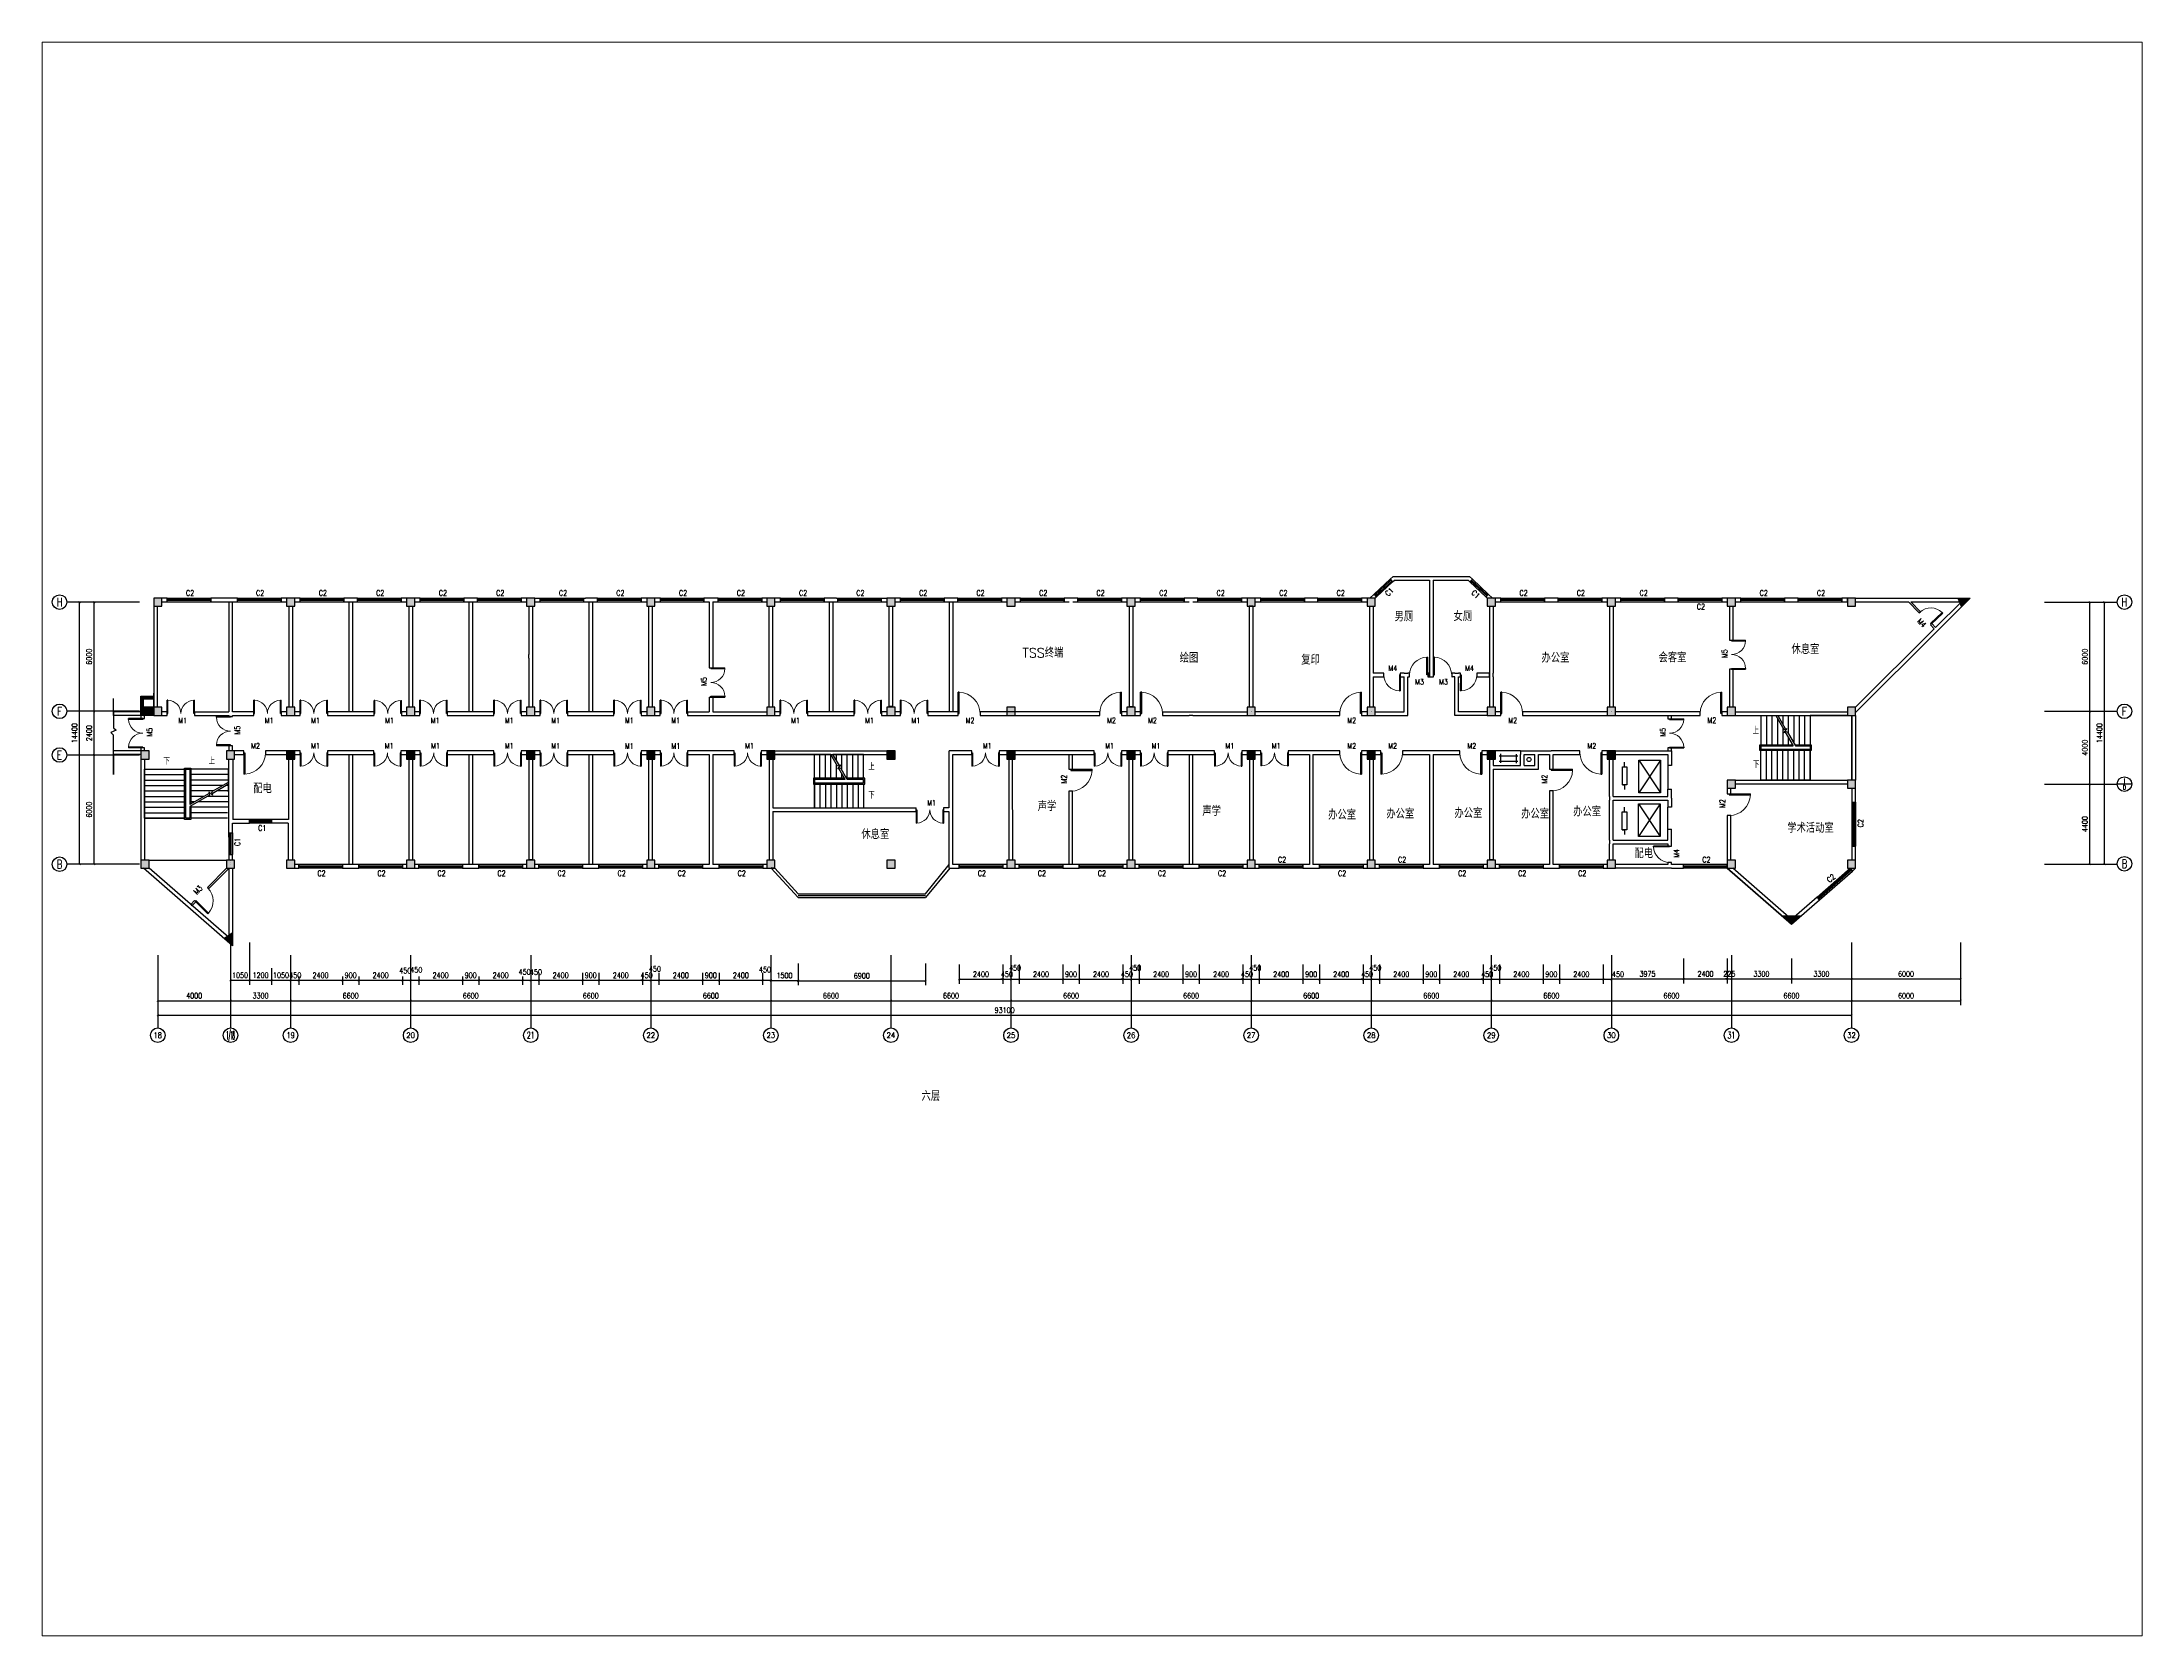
# Paper-space layout '布局1' of a CAD drawing. Header units: millimetres. Extents: x 26 to 231, y 20 to 176.
# The model-space entities are those that its viewports show. They can reach past a viewport. Long polylines and large blocks are cut down to what shows.
import ezdxf
from ezdxf.enums import TextEntityAlignment as Align

# ---------------------------------------------------------------- set-up
doc = ezdxf.new("R2010")
doc.units = ezdxf.units.MM
for name, color, linetype in [('AXIS', 3, 'Continuous'), ('AXIS_TEXT', 7, 'Continuous'), ('COLUMN', 9, 'Continuous'), ('DIM_SYMB', 3, 'Continuous'), ('PUB_DIM', 3, 'Continuous'), ('PUB_TEXT', 7, 'Continuous'), ('STAIR', 2, 'Continuous'), ('WALL', 9, 'Continuous'), ('WINDOW', 4, 'Continuous'), ('WINDOW_TEXT', 7, 'Continuous')]:
    doc.layers.add(name, color=color, linetype=linetype)
doc.styles.add('_TCH_AXIS', font='COMPLEX', dxfattribs={"bigfont": 'GBCBIG'})
doc.styles.add('_TCH_DIM', font='SIMPLEX', dxfattribs={"bigfont": 'GBCBIG'})
doc.styles.add('_TCH_DIM_T3', font='SIMPLEX', dxfattribs={"width": 0.705882, "bigfont": 'GBCBIG'})
doc.styles.add('_TCH_WINDOW', font='SIMPLEX', dxfattribs={"bigfont": 'GBCBIG'})
doc.styles.add('COMPLEX', font='COMPLEX')
doc.styles.get("Standard").update_dxf_attribs({"font": 'txt', "bigfont": 'gbcbig.shx'})
doc.dimstyles.new('_TCH_ARCH&&100', dxfattribs={"dimtxt": 297.5, "dimasz": 100, "dimexe": 250, "dimexo": 300, "dimgap": 126.25, "dimtad": 1, "dimdec": 0, "dimzin": 0, "dimdsep": 46, "dimtxsty": '_TCH_DIM_T3', "dimblk": 'ARCHTICK', "dimcen": 0.09, "dimclrt": 7, "dimazin": 2, "dimtfac": 1, "dimtdec": 0, "dimtix": 1, "dimtmove": 2, "dimatfit": 3, "dimfxl": 1, "dimtolj": 1, "dimtzin": 0, "dimarcsym": 0})

# ---------------------------------------------------------------- blocks, each defined once
blk = doc.blocks.new('_ArchTick')
at = {"color": 0, "linetype": 'ByBlock', "const_width": 0.4}
blk.add_lwpolyline([(-0.5, -0.5), (0.5, 0.5)], dxfattribs=at)
blk = doc.blocks.new('*D90')
at = {"layer": 'Defpoints', "color": 0}
for p in [(13546, 7220), (13996, 7220), (13996, 6714)]:
    blk.add_point(p, dxfattribs=at)
at = {"layer": 'PUB_DIM', "color": 0, "lineweight": -2}
for p, q in [((13546, 6920), (13546, 6464)), ((13546, 6714), (13996, 6714)), ((13996, 6920), (13996, 6464))]:
    blk.add_line(p, q, dxfattribs=at)
at = {"layer": 'PUB_DIM', "color": 0, "lineweight": -2, "xscale": 100, "yscale": 100, "zscale": 100, "rotation": 180}
blk.add_blockref('_ArchTick', (13546, 6714), dxfattribs=at)
at = {"layer": 'PUB_DIM', "color": 0, "lineweight": -2, "xscale": 100, "yscale": 100, "zscale": 100}
blk.add_blockref('_ArchTick', (13996, 6714), dxfattribs=at)
at = {"layer": 'PUB_DIM', "color": 7, "insert": (13806, 6989), "char_height": 297.5, "attachment_point": 5, "style": '_TCH_DIM_T3'}
blk.add_mtext('\\A1;450', dxfattribs=at)
blk = doc.blocks.new('*D91')
at = {"layer": 'Defpoints', "color": 0}
for p in [(13996, 7220), (16396, 7220), (16396, 6714)]:
    blk.add_point(p, dxfattribs=at)
at = {"layer": 'PUB_DIM', "color": 0, "lineweight": -2}
for p, q in [((13996, 6920), (13996, 6464)), ((13996, 6714), (16396, 6714)), ((16396, 6920), (16396, 6464))]:
    blk.add_line(p, q, dxfattribs=at)
at = {"layer": 'PUB_DIM', "color": 0, "lineweight": -2, "xscale": 100, "yscale": 100, "zscale": 100, "rotation": 180}
blk.add_blockref('_ArchTick', (13996, 6714), dxfattribs=at)
at = {"layer": 'PUB_DIM', "color": 0, "lineweight": -2, "xscale": 100, "yscale": 100, "zscale": 100}
blk.add_blockref('_ArchTick', (16396, 6714), dxfattribs=at)
at = {"layer": 'PUB_DIM', "color": 7, "insert": (15196, 6989), "char_height": 297.5, "attachment_point": 5, "style": '_TCH_DIM_T3'}
blk.add_mtext('\\A1;2400', dxfattribs=at)
blk = doc.blocks.new('*D92')
at = {"layer": 'Defpoints', "color": 0}
for p in [(16396, 7220), (17296, 7220), (17296, 6714)]:
    blk.add_point(p, dxfattribs=at)
at = {"layer": 'PUB_DIM', "color": 0, "lineweight": -2}
for p, q in [((16396, 6920), (16396, 6464)), ((16396, 6714), (17296, 6714)), ((17296, 6920), (17296, 6464))]:
    blk.add_line(p, q, dxfattribs=at)
at = {"layer": 'PUB_DIM', "color": 0, "lineweight": -2, "xscale": 100, "yscale": 100, "zscale": 100, "rotation": 180}
blk.add_blockref('_ArchTick', (16396, 6714), dxfattribs=at)
at = {"layer": 'PUB_DIM', "color": 0, "lineweight": -2, "xscale": 100, "yscale": 100, "zscale": 100}
blk.add_blockref('_ArchTick', (17296, 6714), dxfattribs=at)
at = {"layer": 'PUB_DIM', "color": 7, "insert": (16846, 6989), "char_height": 297.5, "attachment_point": 5, "style": '_TCH_DIM_T3'}
blk.add_mtext('\\A1;900', dxfattribs=at)
blk = doc.blocks.new('*D93')
at = {"layer": 'Defpoints', "color": 0}
for p in [(17296, 7220), (19696, 7220), (19696, 6714)]:
    blk.add_point(p, dxfattribs=at)
at = {"layer": 'PUB_DIM', "color": 0, "lineweight": -2}
for p, q in [((17296, 6920), (17296, 6464)), ((17296, 6714), (19696, 6714)), ((19696, 6920), (19696, 6464))]:
    blk.add_line(p, q, dxfattribs=at)
at = {"layer": 'PUB_DIM', "color": 0, "lineweight": -2, "xscale": 100, "yscale": 100, "zscale": 100, "rotation": 180}
blk.add_blockref('_ArchTick', (17296, 6714), dxfattribs=at)
at = {"layer": 'PUB_DIM', "color": 0, "lineweight": -2, "xscale": 100, "yscale": 100, "zscale": 100}
blk.add_blockref('_ArchTick', (19696, 6714), dxfattribs=at)
at = {"layer": 'PUB_DIM', "color": 7, "insert": (18496, 6989), "char_height": 297.5, "attachment_point": 5, "style": '_TCH_DIM_T3'}
blk.add_mtext('\\A1;2400', dxfattribs=at)
blk = doc.blocks.new('*D94')
at = {"layer": 'Defpoints', "color": 0}
for p in [(19696, 7220), (20146, 7220), (20146, 6714)]:
    blk.add_point(p, dxfattribs=at)
at = {"layer": 'PUB_DIM', "color": 0, "lineweight": -2}
for p, q in [((19696, 6920), (19696, 6464)), ((19696, 6714), (20146, 6714)), ((20146, 6920), (20146, 6464))]:
    blk.add_line(p, q, dxfattribs=at)
at = {"layer": 'PUB_DIM', "color": 0, "lineweight": -2, "xscale": 100, "yscale": 100, "zscale": 100, "rotation": 180}
blk.add_blockref('_ArchTick', (19696, 6714), dxfattribs=at)
at = {"layer": 'PUB_DIM', "color": 0, "lineweight": -2, "xscale": 100, "yscale": 100, "zscale": 100}
blk.add_blockref('_ArchTick', (20146, 6714), dxfattribs=at)
at = {"layer": 'PUB_DIM', "color": 7, "insert": (19853, 7243), "char_height": 297.5, "attachment_point": 5, "style": '_TCH_DIM_T3'}
blk.add_mtext('\\A1;450', dxfattribs=at)
blk = doc.blocks.new('*D95')
at = {"layer": 'Defpoints', "color": 0}
for p in [(20146, 7220), (20596, 7220), (20596, 6714)]:
    blk.add_point(p, dxfattribs=at)
at = {"layer": 'PUB_DIM', "color": 0, "lineweight": -2}
for p, q in [((20146, 6920), (20146, 6464)), ((20146, 6714), (20596, 6714)), ((20596, 6920), (20596, 6464))]:
    blk.add_line(p, q, dxfattribs=at)
at = {"layer": 'PUB_DIM', "color": 0, "lineweight": -2, "xscale": 100, "yscale": 100, "zscale": 100, "rotation": 180}
blk.add_blockref('_ArchTick', (20146, 6714), dxfattribs=at)
at = {"layer": 'PUB_DIM', "color": 0, "lineweight": -2, "xscale": 100, "yscale": 100, "zscale": 100}
blk.add_blockref('_ArchTick', (20596, 6714), dxfattribs=at)
at = {"layer": 'PUB_DIM', "color": 7, "insert": (20457, 7289), "char_height": 297.5, "attachment_point": 5, "style": '_TCH_DIM_T3'}
blk.add_mtext('\\A1;450', dxfattribs=at)
blk = doc.blocks.new('*D96')
at = {"layer": 'Defpoints', "color": 0}
for p in [(20596, 7220), (22996, 7220), (22996, 6714)]:
    blk.add_point(p, dxfattribs=at)
at = {"layer": 'PUB_DIM', "color": 0, "lineweight": -2}
for p, q in [((20596, 6920), (20596, 6464)), ((20596, 6714), (22996, 6714)), ((22996, 6920), (22996, 6464))]:
    blk.add_line(p, q, dxfattribs=at)
at = {"layer": 'PUB_DIM', "color": 0, "lineweight": -2, "xscale": 100, "yscale": 100, "zscale": 100, "rotation": 180}
blk.add_blockref('_ArchTick', (20596, 6714), dxfattribs=at)
at = {"layer": 'PUB_DIM', "color": 0, "lineweight": -2, "xscale": 100, "yscale": 100, "zscale": 100}
blk.add_blockref('_ArchTick', (22996, 6714), dxfattribs=at)
at = {"layer": 'PUB_DIM', "color": 7, "insert": (21796, 6989), "char_height": 297.5, "attachment_point": 5, "style": '_TCH_DIM_T3'}
blk.add_mtext('\\A1;2400', dxfattribs=at)
blk = doc.blocks.new('*D97')
at = {"layer": 'Defpoints', "color": 0}
for p in [(22996, 7220), (23896, 7220), (23896, 6714)]:
    blk.add_point(p, dxfattribs=at)
at = {"layer": 'PUB_DIM', "color": 0, "lineweight": -2}
for p, q in [((22996, 6920), (22996, 6464)), ((22996, 6714), (23896, 6714)), ((23896, 6920), (23896, 6464))]:
    blk.add_line(p, q, dxfattribs=at)
at = {"layer": 'PUB_DIM', "color": 0, "lineweight": -2, "xscale": 100, "yscale": 100, "zscale": 100, "rotation": 180}
blk.add_blockref('_ArchTick', (22996, 6714), dxfattribs=at)
at = {"layer": 'PUB_DIM', "color": 0, "lineweight": -2, "xscale": 100, "yscale": 100, "zscale": 100}
blk.add_blockref('_ArchTick', (23896, 6714), dxfattribs=at)
at = {"layer": 'PUB_DIM', "color": 7, "insert": (23446, 6989), "char_height": 297.5, "attachment_point": 5, "style": '_TCH_DIM_T3'}
blk.add_mtext('\\A1;900', dxfattribs=at)
blk = doc.blocks.new('*D98')
at = {"layer": 'Defpoints', "color": 0}
for p in [(23896, 7220), (26296, 7220), (26296, 6714)]:
    blk.add_point(p, dxfattribs=at)
at = {"layer": 'PUB_DIM', "color": 0, "lineweight": -2}
for p, q in [((23896, 6920), (23896, 6464)), ((23896, 6714), (26296, 6714)), ((26296, 6920), (26296, 6464))]:
    blk.add_line(p, q, dxfattribs=at)
at = {"layer": 'PUB_DIM', "color": 0, "lineweight": -2, "xscale": 100, "yscale": 100, "zscale": 100, "rotation": 180}
blk.add_blockref('_ArchTick', (23896, 6714), dxfattribs=at)
at = {"layer": 'PUB_DIM', "color": 0, "lineweight": -2, "xscale": 100, "yscale": 100, "zscale": 100}
blk.add_blockref('_ArchTick', (26296, 6714), dxfattribs=at)
at = {"layer": 'PUB_DIM', "color": 7, "insert": (25096, 6989), "char_height": 297.5, "attachment_point": 5, "style": '_TCH_DIM_T3'}
blk.add_mtext('\\A1;2400', dxfattribs=at)
blk = doc.blocks.new('*D99')
at = {"layer": 'Defpoints', "color": 0}
for p in [(26296, 7220), (26746, 7220), (26746, 6714)]:
    blk.add_point(p, dxfattribs=at)
at = {"layer": 'PUB_DIM', "color": 0, "lineweight": -2}
for p, q in [((26296, 6920), (26296, 6464)), ((26296, 6714), (26746, 6714)), ((26746, 6920), (26746, 6464))]:
    blk.add_line(p, q, dxfattribs=at)
at = {"layer": 'PUB_DIM', "color": 0, "lineweight": -2, "xscale": 100, "yscale": 100, "zscale": 100, "rotation": 180}
blk.add_blockref('_ArchTick', (26296, 6714), dxfattribs=at)
at = {"layer": 'PUB_DIM', "color": 0, "lineweight": -2, "xscale": 100, "yscale": 100, "zscale": 100}
blk.add_blockref('_ArchTick', (26746, 6714), dxfattribs=at)
at = {"layer": 'PUB_DIM', "color": 7, "insert": (26414, 7177), "char_height": 297.5, "attachment_point": 5, "style": '_TCH_DIM_T3'}
blk.add_mtext('\\A1;450', dxfattribs=at)
blk = doc.blocks.new('*D100')
at = {"layer": 'Defpoints', "color": 0}
for p in [(26746, 7426), (27196, 7426), (27196, 6714)]:
    blk.add_point(p, dxfattribs=at)
at = {"layer": 'PUB_DIM', "color": 0, "lineweight": -2}
for p, q in [((26746, 7126), (26746, 6464)), ((27196, 7126), (27196, 6464)), ((26746, 6714), (27196, 6714))]:
    blk.add_line(p, q, dxfattribs=at)
at = {"layer": 'PUB_DIM', "color": 0, "lineweight": -2, "xscale": 100, "yscale": 100, "zscale": 100, "rotation": 180}
blk.add_blockref('_ArchTick', (26746, 6714), dxfattribs=at)
at = {"layer": 'PUB_DIM', "color": 0, "lineweight": -2, "xscale": 100, "yscale": 100, "zscale": 100}
blk.add_blockref('_ArchTick', (27196, 6714), dxfattribs=at)
at = {"layer": 'PUB_DIM', "color": 7, "insert": (27036, 7165), "char_height": 297.5, "attachment_point": 5, "style": '_TCH_DIM_T3'}
blk.add_mtext('\\A1;450', dxfattribs=at)
blk = doc.blocks.new('*D101')
at = {"layer": 'Defpoints', "color": 0}
for p in [(27196, 7426), (29596, 7426), (29596, 6714)]:
    blk.add_point(p, dxfattribs=at)
at = {"layer": 'PUB_DIM', "color": 0, "lineweight": -2}
for p, q in [((27196, 7126), (27196, 6464)), ((29596, 7126), (29596, 6464)), ((27196, 6714), (29596, 6714))]:
    blk.add_line(p, q, dxfattribs=at)
at = {"layer": 'PUB_DIM', "color": 0, "lineweight": -2, "xscale": 100, "yscale": 100, "zscale": 100, "rotation": 180}
blk.add_blockref('_ArchTick', (27196, 6714), dxfattribs=at)
at = {"layer": 'PUB_DIM', "color": 0, "lineweight": -2, "xscale": 100, "yscale": 100, "zscale": 100}
blk.add_blockref('_ArchTick', (29596, 6714), dxfattribs=at)
at = {"layer": 'PUB_DIM', "color": 7, "insert": (28396, 6989), "char_height": 297.5, "attachment_point": 5, "style": '_TCH_DIM_T3'}
blk.add_mtext('\\A1;2400', dxfattribs=at)
blk = doc.blocks.new('*D102')
at = {"layer": 'Defpoints', "color": 0}
for p in [(29596, 7426), (30496, 7426), (30496, 6714)]:
    blk.add_point(p, dxfattribs=at)
at = {"layer": 'PUB_DIM', "color": 0, "lineweight": -2}
for p, q in [((29596, 7126), (29596, 6464)), ((30496, 7126), (30496, 6464)), ((29596, 6714), (30496, 6714))]:
    blk.add_line(p, q, dxfattribs=at)
at = {"layer": 'PUB_DIM', "color": 0, "lineweight": -2, "xscale": 100, "yscale": 100, "zscale": 100, "rotation": 180}
blk.add_blockref('_ArchTick', (29596, 6714), dxfattribs=at)
at = {"layer": 'PUB_DIM', "color": 0, "lineweight": -2, "xscale": 100, "yscale": 100, "zscale": 100}
blk.add_blockref('_ArchTick', (30496, 6714), dxfattribs=at)
at = {"layer": 'PUB_DIM', "color": 7, "insert": (30046, 6989), "char_height": 297.5, "attachment_point": 5, "style": '_TCH_DIM_T3'}
blk.add_mtext('\\A1;900', dxfattribs=at)
blk = doc.blocks.new('*D103')
at = {"layer": 'Defpoints', "color": 0}
for p in [(30496, 7426), (32896, 7426), (32896, 6714)]:
    blk.add_point(p, dxfattribs=at)
at = {"layer": 'PUB_DIM', "color": 0, "lineweight": -2}
for p, q in [((30496, 7126), (30496, 6464)), ((32896, 7126), (32896, 6464)), ((30496, 6714), (32896, 6714))]:
    blk.add_line(p, q, dxfattribs=at)
at = {"layer": 'PUB_DIM', "color": 0, "lineweight": -2, "xscale": 100, "yscale": 100, "zscale": 100, "rotation": 180}
blk.add_blockref('_ArchTick', (30496, 6714), dxfattribs=at)
at = {"layer": 'PUB_DIM', "color": 0, "lineweight": -2, "xscale": 100, "yscale": 100, "zscale": 100}
blk.add_blockref('_ArchTick', (32896, 6714), dxfattribs=at)
at = {"layer": 'PUB_DIM', "color": 7, "insert": (31696, 6989), "char_height": 297.5, "attachment_point": 5, "style": '_TCH_DIM_T3'}
blk.add_mtext('\\A1;2400', dxfattribs=at)
blk = doc.blocks.new('*D104')
at = {"layer": 'Defpoints', "color": 0}
for p in [(32896, 7426), (33346, 7426), (33346, 6714)]:
    blk.add_point(p, dxfattribs=at)
at = {"layer": 'PUB_DIM', "color": 0, "lineweight": -2}
for p, q in [((32896, 7126), (32896, 6464)), ((33346, 7126), (33346, 6464)), ((32896, 6714), (32796, 6714)), ((32896, 6714), (33346, 6714)), ((33346, 6714), (33446, 6714))]:
    blk.add_line(p, q, dxfattribs=at)
at = {"layer": 'PUB_DIM', "color": 0, "lineweight": -2, "xscale": 100, "yscale": 100, "zscale": 100}
blk.add_blockref('_ArchTick', (32896, 6714), dxfattribs=at)
at = {"layer": 'PUB_DIM', "color": 0, "lineweight": -2, "xscale": 100, "yscale": 100, "zscale": 100, "rotation": 180}
blk.add_blockref('_ArchTick', (33346, 6714), dxfattribs=at)
at = {"layer": 'PUB_DIM', "color": 7, "insert": (33121, 6989), "char_height": 297.5, "attachment_point": 5, "style": '_TCH_DIM_T3'}
blk.add_mtext('\\A1;450', dxfattribs=at)
blk = doc.blocks.new('*D105')
at = {"layer": 'Defpoints', "color": 0}
for p in [(33346, 7426), (33796, 7426), (33796, 6714)]:
    blk.add_point(p, dxfattribs=at)
at = {"layer": 'PUB_DIM', "color": 0, "lineweight": -2}
for p, q in [((33346, 7126), (33346, 6464)), ((33796, 7126), (33796, 6464)), ((33346, 6714), (33796, 6714))]:
    blk.add_line(p, q, dxfattribs=at)
at = {"layer": 'PUB_DIM', "color": 0, "lineweight": -2, "xscale": 100, "yscale": 100, "zscale": 100, "rotation": 180}
blk.add_blockref('_ArchTick', (33346, 6714), dxfattribs=at)
at = {"layer": 'PUB_DIM', "color": 0, "lineweight": -2, "xscale": 100, "yscale": 100, "zscale": 100}
blk.add_blockref('_ArchTick', (33796, 6714), dxfattribs=at)
at = {"layer": 'PUB_DIM', "color": 7, "insert": (33571, 7339), "char_height": 297.5, "attachment_point": 5, "style": '_TCH_DIM_T3'}
blk.add_mtext('\\A1;450', dxfattribs=at)
blk = doc.blocks.new('*D106')
at = {"layer": 'Defpoints', "color": 0}
for p in [(33796, 7426), (36196, 7426), (36196, 6714)]:
    blk.add_point(p, dxfattribs=at)
at = {"layer": 'PUB_DIM', "color": 0, "lineweight": -2}
for p, q in [((33796, 7126), (33796, 6464)), ((36196, 7126), (36196, 6464)), ((33796, 6714), (36196, 6714))]:
    blk.add_line(p, q, dxfattribs=at)
at = {"layer": 'PUB_DIM', "color": 0, "lineweight": -2, "xscale": 100, "yscale": 100, "zscale": 100, "rotation": 180}
blk.add_blockref('_ArchTick', (33796, 6714), dxfattribs=at)
at = {"layer": 'PUB_DIM', "color": 0, "lineweight": -2, "xscale": 100, "yscale": 100, "zscale": 100}
blk.add_blockref('_ArchTick', (36196, 6714), dxfattribs=at)
at = {"layer": 'PUB_DIM', "color": 7, "insert": (34996, 6989), "char_height": 297.5, "attachment_point": 5, "style": '_TCH_DIM_T3'}
blk.add_mtext('\\A1;2400', dxfattribs=at)
blk = doc.blocks.new('*D107')
at = {"layer": 'Defpoints', "color": 0}
for p in [(36196, 7426), (37096, 7426), (37096, 6714)]:
    blk.add_point(p, dxfattribs=at)
at = {"layer": 'PUB_DIM', "color": 0, "lineweight": -2}
for p, q in [((36196, 7126), (36196, 6464)), ((37096, 7126), (37096, 6464)), ((36196, 6714), (37096, 6714))]:
    blk.add_line(p, q, dxfattribs=at)
at = {"layer": 'PUB_DIM', "color": 0, "lineweight": -2, "xscale": 100, "yscale": 100, "zscale": 100, "rotation": 180}
blk.add_blockref('_ArchTick', (36196, 6714), dxfattribs=at)
at = {"layer": 'PUB_DIM', "color": 0, "lineweight": -2, "xscale": 100, "yscale": 100, "zscale": 100}
blk.add_blockref('_ArchTick', (37096, 6714), dxfattribs=at)
at = {"layer": 'PUB_DIM', "color": 7, "insert": (36646, 6989), "char_height": 297.5, "attachment_point": 5, "style": '_TCH_DIM_T3'}
blk.add_mtext('\\A1;900', dxfattribs=at)
blk = doc.blocks.new('*D108')
at = {"layer": 'Defpoints', "color": 0}
for p in [(37096, 7426), (39496, 7426), (39496, 6714)]:
    blk.add_point(p, dxfattribs=at)
at = {"layer": 'PUB_DIM', "color": 0, "lineweight": -2}
for p, q in [((37096, 7126), (37096, 6464)), ((39496, 7126), (39496, 6464)), ((37096, 6714), (39496, 6714))]:
    blk.add_line(p, q, dxfattribs=at)
at = {"layer": 'PUB_DIM', "color": 0, "lineweight": -2, "xscale": 100, "yscale": 100, "zscale": 100, "rotation": 180}
blk.add_blockref('_ArchTick', (37096, 6714), dxfattribs=at)
at = {"layer": 'PUB_DIM', "color": 0, "lineweight": -2, "xscale": 100, "yscale": 100, "zscale": 100}
blk.add_blockref('_ArchTick', (39496, 6714), dxfattribs=at)
at = {"layer": 'PUB_DIM', "color": 7, "insert": (38296, 6989), "char_height": 297.5, "attachment_point": 5, "style": '_TCH_DIM_T3'}
blk.add_mtext('\\A1;2400', dxfattribs=at)
blk = doc.blocks.new('*D109')
at = {"layer": 'Defpoints', "color": 0}
for p in [(39496, 7426), (39946, 7426), (39946, 6714)]:
    blk.add_point(p, dxfattribs=at)
at = {"layer": 'PUB_DIM', "color": 0, "lineweight": -2}
for p, q in [((39496, 7126), (39496, 6464)), ((39946, 7126), (39946, 6464)), ((39496, 6714), (39946, 6714))]:
    blk.add_line(p, q, dxfattribs=at)
at = {"layer": 'PUB_DIM', "color": 0, "lineweight": -2, "xscale": 100, "yscale": 100, "zscale": 100, "rotation": 180}
blk.add_blockref('_ArchTick', (39496, 6714), dxfattribs=at)
at = {"layer": 'PUB_DIM', "color": 0, "lineweight": -2, "xscale": 100, "yscale": 100, "zscale": 100}
blk.add_blockref('_ArchTick', (39946, 6714), dxfattribs=at)
at = {"layer": 'PUB_DIM', "color": 7, "insert": (39625, 7301), "char_height": 297.5, "attachment_point": 5, "style": '_TCH_DIM_T3'}
blk.add_mtext('\\A1;450', dxfattribs=at)
blk = doc.blocks.new('*D110')
at = {"layer": 'Defpoints', "color": 0}
for p in [(86146, 8221), (90121, 8221), (90121, 6791)]:
    blk.add_point(p, dxfattribs=at)
at = {"layer": 'PUB_DIM', "color": 0, "lineweight": -2}
for p, q in [((86146, 7921), (86146, 6541)), ((90121, 7921), (90121, 6541)), ((86146, 6791), (90121, 6791))]:
    blk.add_line(p, q, dxfattribs=at)
at = {"layer": 'PUB_DIM', "color": 0, "lineweight": -2, "xscale": 100, "yscale": 100, "zscale": 100, "rotation": 180}
blk.add_blockref('_ArchTick', (86146, 6791), dxfattribs=at)
at = {"layer": 'PUB_DIM', "color": 0, "lineweight": -2, "xscale": 100, "yscale": 100, "zscale": 100}
blk.add_blockref('_ArchTick', (90121, 6791), dxfattribs=at)
at = {"layer": 'PUB_DIM', "color": 7, "insert": (88134, 7066), "char_height": 297.5, "attachment_point": 5, "style": '_TCH_DIM_T3'}
blk.add_mtext('\\A1;3975', dxfattribs=at)
blk = doc.blocks.new('*D111')
at = {"layer": 'Defpoints', "color": 0}
for p in [(90121, 8221), (92521, 8221), (92521, 6791)]:
    blk.add_point(p, dxfattribs=at)
at = {"layer": 'PUB_DIM', "color": 0, "lineweight": -2}
for p, q in [((90121, 7921), (90121, 6541)), ((92521, 7921), (92521, 6541)), ((90121, 6791), (92521, 6791))]:
    blk.add_line(p, q, dxfattribs=at)
at = {"layer": 'PUB_DIM', "color": 0, "lineweight": -2, "xscale": 100, "yscale": 100, "zscale": 100, "rotation": 180}
blk.add_blockref('_ArchTick', (90121, 6791), dxfattribs=at)
at = {"layer": 'PUB_DIM', "color": 0, "lineweight": -2, "xscale": 100, "yscale": 100, "zscale": 100}
blk.add_blockref('_ArchTick', (92521, 6791), dxfattribs=at)
at = {"layer": 'PUB_DIM', "color": 7, "insert": (91321, 7066), "char_height": 297.5, "attachment_point": 5, "style": '_TCH_DIM_T3'}
blk.add_mtext('\\A1;2400', dxfattribs=at)
blk = doc.blocks.new('*D112')
at = {"layer": 'Defpoints', "color": 0}
for p in [(92521, 8221), (92746, 8221), (92746, 6791)]:
    blk.add_point(p, dxfattribs=at)
at = {"layer": 'PUB_DIM', "color": 0, "lineweight": -2}
for p, q in [((92521, 7921), (92521, 6541)), ((92746, 7921), (92746, 6541)), ((92521, 6791), (92421, 6791)), ((92521, 6791), (92746, 6791)), ((92746, 6791), (92846, 6791))]:
    blk.add_line(p, q, dxfattribs=at)
at = {"layer": 'PUB_DIM', "color": 0, "lineweight": -2, "xscale": 100, "yscale": 100, "zscale": 100}
blk.add_blockref('_ArchTick', (92521, 6791), dxfattribs=at)
at = {"layer": 'PUB_DIM', "color": 0, "lineweight": -2, "xscale": 100, "yscale": 100, "zscale": 100, "rotation": 180}
blk.add_blockref('_ArchTick', (92746, 6791), dxfattribs=at)
at = {"layer": 'PUB_DIM', "color": 7, "insert": (92634, 7066), "char_height": 297.5, "attachment_point": 5, "style": '_TCH_DIM_T3'}
blk.add_mtext('\\A1;225', dxfattribs=at)
blk = doc.blocks.new('*D113')
at = {"layer": 'Defpoints', "color": 0}
for p in [(92746, 8221), (96046, 8221), (96046, 6791)]:
    blk.add_point(p, dxfattribs=at)
at = {"layer": 'PUB_DIM', "color": 0, "lineweight": -2}
for p, q in [((92746, 7921), (92746, 6541)), ((96046, 7921), (96046, 6541)), ((92746, 6791), (96046, 6791))]:
    blk.add_line(p, q, dxfattribs=at)
at = {"layer": 'PUB_DIM', "color": 0, "lineweight": -2, "xscale": 100, "yscale": 100, "zscale": 100, "rotation": 180}
blk.add_blockref('_ArchTick', (92746, 6791), dxfattribs=at)
at = {"layer": 'PUB_DIM', "color": 0, "lineweight": -2, "xscale": 100, "yscale": 100, "zscale": 100}
blk.add_blockref('_ArchTick', (96046, 6791), dxfattribs=at)
at = {"layer": 'PUB_DIM', "color": 7, "insert": (94396, 7066), "char_height": 297.5, "attachment_point": 5, "style": '_TCH_DIM_T3'}
blk.add_mtext('\\A1;3300', dxfattribs=at)
blk = doc.blocks.new('*D114')
at = {"layer": 'Defpoints', "color": 0}
for p in [(96046, 8221), (99346, 8221), (99346, 6791)]:
    blk.add_point(p, dxfattribs=at)
at = {"layer": 'PUB_DIM', "color": 0, "lineweight": -2}
for p, q in [((96046, 7921), (96046, 6541)), ((99346, 7921), (99346, 6541)), ((96046, 6791), (99346, 6791))]:
    blk.add_line(p, q, dxfattribs=at)
at = {"layer": 'PUB_DIM', "color": 0, "lineweight": -2, "xscale": 100, "yscale": 100, "zscale": 100, "rotation": 180}
blk.add_blockref('_ArchTick', (96046, 6791), dxfattribs=at)
at = {"layer": 'PUB_DIM', "color": 0, "lineweight": -2, "xscale": 100, "yscale": 100, "zscale": 100}
blk.add_blockref('_ArchTick', (99346, 6791), dxfattribs=at)
at = {"layer": 'PUB_DIM', "color": 7, "insert": (97696, 7066), "char_height": 297.5, "attachment_point": 5, "style": '_TCH_DIM_T3'}
blk.add_mtext('\\A1;3300', dxfattribs=at)
blk = doc.blocks.new('*D115')
at = {"layer": 'Defpoints', "color": 0}
for p in [(99346, 8221), (105346, 8221), (105346, 6791)]:
    blk.add_point(p, dxfattribs=at)
at = {"layer": 'PUB_DIM', "color": 0, "lineweight": -2}
for p, q in [((99346, 7921), (99346, 6541)), ((105346, 7921), (105346, 6541)), ((99346, 6791), (105346, 6791))]:
    blk.add_line(p, q, dxfattribs=at)
at = {"layer": 'PUB_DIM', "color": 0, "lineweight": -2, "xscale": 100, "yscale": 100, "zscale": 100, "rotation": 180}
blk.add_blockref('_ArchTick', (99346, 6791), dxfattribs=at)
at = {"layer": 'PUB_DIM', "color": 0, "lineweight": -2, "xscale": 100, "yscale": 100, "zscale": 100}
blk.add_blockref('_ArchTick', (105346, 6791), dxfattribs=at)
at = {"layer": 'PUB_DIM', "color": 7, "insert": (102346, 7066), "char_height": 297.5, "attachment_point": 5, "style": '_TCH_DIM_T3'}
blk.add_mtext('\\A1;6000', dxfattribs=at)
blk = doc.blocks.new('*D116')
at = {"layer": 'Defpoints', "color": 0}
for p in [(50296, 7888), (52696, 7888), (52696, 6771)]:
    blk.add_point(p, dxfattribs=at)
at = {"layer": 'PUB_DIM', "color": 0, "lineweight": -2}
for p, q in [((50296, 7588), (50296, 6521)), ((52696, 7588), (52696, 6521)), ((50296, 6771), (52696, 6771))]:
    blk.add_line(p, q, dxfattribs=at)
at = {"layer": 'PUB_DIM', "color": 0, "lineweight": -2, "xscale": 100, "yscale": 100, "zscale": 100, "rotation": 180}
blk.add_blockref('_ArchTick', (50296, 6771), dxfattribs=at)
at = {"layer": 'PUB_DIM', "color": 0, "lineweight": -2, "xscale": 100, "yscale": 100, "zscale": 100}
blk.add_blockref('_ArchTick', (52696, 6771), dxfattribs=at)
at = {"layer": 'PUB_DIM', "color": 7, "insert": (51496, 7046), "char_height": 297.5, "attachment_point": 5, "style": '_TCH_DIM_T3'}
blk.add_mtext('\\A1;2400', dxfattribs=at)
blk = doc.blocks.new('*D117')
at = {"layer": 'Defpoints', "color": 0}
for p in [(52696, 7888), (53146, 7888), (53146, 6771)]:
    blk.add_point(p, dxfattribs=at)
at = {"layer": 'PUB_DIM', "color": 0, "lineweight": -2}
for p, q in [((52696, 7588), (52696, 6521)), ((53146, 7588), (53146, 6521)), ((52696, 6771), (52596, 6771)), ((52696, 6771), (53146, 6771)), ((53146, 6771), (53246, 6771))]:
    blk.add_line(p, q, dxfattribs=at)
at = {"layer": 'PUB_DIM', "color": 0, "lineweight": -2, "xscale": 100, "yscale": 100, "zscale": 100}
blk.add_blockref('_ArchTick', (52696, 6771), dxfattribs=at)
at = {"layer": 'PUB_DIM', "color": 0, "lineweight": -2, "xscale": 100, "yscale": 100, "zscale": 100, "rotation": 180}
blk.add_blockref('_ArchTick', (53146, 6771), dxfattribs=at)
at = {"layer": 'PUB_DIM', "color": 7, "insert": (52921, 7046), "char_height": 297.5, "attachment_point": 5, "style": '_TCH_DIM_T3'}
blk.add_mtext('\\A1;450', dxfattribs=at)
blk = doc.blocks.new('*D118')
at = {"layer": 'Defpoints', "color": 0}
for p in [(53146, 7888), (53596, 7888), (53596, 6771)]:
    blk.add_point(p, dxfattribs=at)
at = {"layer": 'PUB_DIM', "color": 0, "lineweight": -2}
for p, q in [((53146, 7588), (53146, 6521)), ((53596, 7588), (53596, 6521)), ((53146, 6771), (53596, 6771))]:
    blk.add_line(p, q, dxfattribs=at)
at = {"layer": 'PUB_DIM', "color": 0, "lineweight": -2, "xscale": 100, "yscale": 100, "zscale": 100, "rotation": 180}
blk.add_blockref('_ArchTick', (53146, 6771), dxfattribs=at)
at = {"layer": 'PUB_DIM', "color": 0, "lineweight": -2, "xscale": 100, "yscale": 100, "zscale": 100}
blk.add_blockref('_ArchTick', (53596, 6771), dxfattribs=at)
at = {"layer": 'PUB_DIM', "color": 7, "insert": (53371, 7396), "char_height": 297.5, "attachment_point": 5, "style": '_TCH_DIM_T3'}
blk.add_mtext('\\A1;450', dxfattribs=at)
blk = doc.blocks.new('*D119')
at = {"layer": 'Defpoints', "color": 0}
for p in [(53596, 7888), (55996, 7888), (55996, 6771)]:
    blk.add_point(p, dxfattribs=at)
at = {"layer": 'PUB_DIM', "color": 0, "lineweight": -2}
for p, q in [((53596, 7588), (53596, 6521)), ((55996, 7588), (55996, 6521)), ((53596, 6771), (55996, 6771))]:
    blk.add_line(p, q, dxfattribs=at)
at = {"layer": 'PUB_DIM', "color": 0, "lineweight": -2, "xscale": 100, "yscale": 100, "zscale": 100, "rotation": 180}
blk.add_blockref('_ArchTick', (53596, 6771), dxfattribs=at)
at = {"layer": 'PUB_DIM', "color": 0, "lineweight": -2, "xscale": 100, "yscale": 100, "zscale": 100}
blk.add_blockref('_ArchTick', (55996, 6771), dxfattribs=at)
at = {"layer": 'PUB_DIM', "color": 7, "insert": (54796, 7046), "char_height": 297.5, "attachment_point": 5, "style": '_TCH_DIM_T3'}
blk.add_mtext('\\A1;2400', dxfattribs=at)
blk = doc.blocks.new('*D120')
at = {"layer": 'Defpoints', "color": 0}
for p in [(55996, 7888), (56896, 7888), (56896, 6771)]:
    blk.add_point(p, dxfattribs=at)
at = {"layer": 'PUB_DIM', "color": 0, "lineweight": -2}
for p, q in [((55996, 7588), (55996, 6521)), ((56896, 7588), (56896, 6521)), ((55996, 6771), (56896, 6771))]:
    blk.add_line(p, q, dxfattribs=at)
at = {"layer": 'PUB_DIM', "color": 0, "lineweight": -2, "xscale": 100, "yscale": 100, "zscale": 100, "rotation": 180}
blk.add_blockref('_ArchTick', (55996, 6771), dxfattribs=at)
at = {"layer": 'PUB_DIM', "color": 0, "lineweight": -2, "xscale": 100, "yscale": 100, "zscale": 100}
blk.add_blockref('_ArchTick', (56896, 6771), dxfattribs=at)
at = {"layer": 'PUB_DIM', "color": 7, "insert": (56446, 7046), "char_height": 297.5, "attachment_point": 5, "style": '_TCH_DIM_T3'}
blk.add_mtext('\\A1;900', dxfattribs=at)
blk = doc.blocks.new('*D121')
at = {"layer": 'Defpoints', "color": 0}
for p in [(56896, 7888), (59296, 7888), (59296, 6771)]:
    blk.add_point(p, dxfattribs=at)
at = {"layer": 'PUB_DIM', "color": 0, "lineweight": -2}
for p, q in [((56896, 7588), (56896, 6521)), ((59296, 7588), (59296, 6521)), ((56896, 6771), (59296, 6771))]:
    blk.add_line(p, q, dxfattribs=at)
at = {"layer": 'PUB_DIM', "color": 0, "lineweight": -2, "xscale": 100, "yscale": 100, "zscale": 100, "rotation": 180}
blk.add_blockref('_ArchTick', (56896, 6771), dxfattribs=at)
at = {"layer": 'PUB_DIM', "color": 0, "lineweight": -2, "xscale": 100, "yscale": 100, "zscale": 100}
blk.add_blockref('_ArchTick', (59296, 6771), dxfattribs=at)
at = {"layer": 'PUB_DIM', "color": 7, "insert": (58096, 7046), "char_height": 297.5, "attachment_point": 5, "style": '_TCH_DIM_T3'}
blk.add_mtext('\\A1;2400', dxfattribs=at)
blk = doc.blocks.new('*D122')
at = {"layer": 'Defpoints', "color": 0}
for p in [(59296, 7888), (59746, 7888), (59746, 6771)]:
    blk.add_point(p, dxfattribs=at)
at = {"layer": 'PUB_DIM', "color": 0, "lineweight": -2}
for p, q in [((59296, 7588), (59296, 6521)), ((59746, 7588), (59746, 6521)), ((59296, 6771), (59196, 6771)), ((59296, 6771), (59746, 6771)), ((59746, 6771), (59846, 6771))]:
    blk.add_line(p, q, dxfattribs=at)
at = {"layer": 'PUB_DIM', "color": 0, "lineweight": -2, "xscale": 100, "yscale": 100, "zscale": 100}
blk.add_blockref('_ArchTick', (59296, 6771), dxfattribs=at)
at = {"layer": 'PUB_DIM', "color": 0, "lineweight": -2, "xscale": 100, "yscale": 100, "zscale": 100, "rotation": 180}
blk.add_blockref('_ArchTick', (59746, 6771), dxfattribs=at)
at = {"layer": 'PUB_DIM', "color": 7, "insert": (59521, 7046), "char_height": 297.5, "attachment_point": 5, "style": '_TCH_DIM_T3'}
blk.add_mtext('\\A1;450', dxfattribs=at)
blk = doc.blocks.new('*D123')
at = {"layer": 'Defpoints', "color": 0}
for p in [(59746, 7888), (60196, 7888), (60196, 6771)]:
    blk.add_point(p, dxfattribs=at)
at = {"layer": 'PUB_DIM', "color": 0, "lineweight": -2}
for p, q in [((59746, 7588), (59746, 6521)), ((60196, 7588), (60196, 6521)), ((59746, 6771), (60196, 6771))]:
    blk.add_line(p, q, dxfattribs=at)
at = {"layer": 'PUB_DIM', "color": 0, "lineweight": -2, "xscale": 100, "yscale": 100, "zscale": 100, "rotation": 180}
blk.add_blockref('_ArchTick', (59746, 6771), dxfattribs=at)
at = {"layer": 'PUB_DIM', "color": 0, "lineweight": -2, "xscale": 100, "yscale": 100, "zscale": 100}
blk.add_blockref('_ArchTick', (60196, 6771), dxfattribs=at)
at = {"layer": 'PUB_DIM', "color": 7, "insert": (59971, 7396), "char_height": 297.5, "attachment_point": 5, "style": '_TCH_DIM_T3'}
blk.add_mtext('\\A1;450', dxfattribs=at)
blk = doc.blocks.new('*D124')
at = {"layer": 'Defpoints', "color": 0}
for p in [(60196, 7888), (62596, 7888), (62596, 6771)]:
    blk.add_point(p, dxfattribs=at)
at = {"layer": 'PUB_DIM', "color": 0, "lineweight": -2}
for p, q in [((60196, 7588), (60196, 6521)), ((62596, 7588), (62596, 6521)), ((60196, 6771), (62596, 6771))]:
    blk.add_line(p, q, dxfattribs=at)
at = {"layer": 'PUB_DIM', "color": 0, "lineweight": -2, "xscale": 100, "yscale": 100, "zscale": 100, "rotation": 180}
blk.add_blockref('_ArchTick', (60196, 6771), dxfattribs=at)
at = {"layer": 'PUB_DIM', "color": 0, "lineweight": -2, "xscale": 100, "yscale": 100, "zscale": 100}
blk.add_blockref('_ArchTick', (62596, 6771), dxfattribs=at)
at = {"layer": 'PUB_DIM', "color": 7, "insert": (61396, 7046), "char_height": 297.5, "attachment_point": 5, "style": '_TCH_DIM_T3'}
blk.add_mtext('\\A1;2400', dxfattribs=at)
blk = doc.blocks.new('*D125')
at = {"layer": 'Defpoints', "color": 0}
for p in [(62596, 7888), (63496, 7888), (63496, 6771)]:
    blk.add_point(p, dxfattribs=at)
at = {"layer": 'PUB_DIM', "color": 0, "lineweight": -2}
for p, q in [((62596, 7588), (62596, 6521)), ((63496, 7588), (63496, 6521)), ((62596, 6771), (63496, 6771))]:
    blk.add_line(p, q, dxfattribs=at)
at = {"layer": 'PUB_DIM', "color": 0, "lineweight": -2, "xscale": 100, "yscale": 100, "zscale": 100, "rotation": 180}
blk.add_blockref('_ArchTick', (62596, 6771), dxfattribs=at)
at = {"layer": 'PUB_DIM', "color": 0, "lineweight": -2, "xscale": 100, "yscale": 100, "zscale": 100}
blk.add_blockref('_ArchTick', (63496, 6771), dxfattribs=at)
at = {"layer": 'PUB_DIM', "color": 7, "insert": (63046, 7046), "char_height": 297.5, "attachment_point": 5, "style": '_TCH_DIM_T3'}
blk.add_mtext('\\A1;900', dxfattribs=at)
blk = doc.blocks.new('*D126')
at = {"layer": 'Defpoints', "color": 0}
for p in [(63496, 7888), (65896, 7888), (65896, 6771)]:
    blk.add_point(p, dxfattribs=at)
at = {"layer": 'PUB_DIM', "color": 0, "lineweight": -2}
for p, q in [((63496, 7588), (63496, 6521)), ((65896, 7588), (65896, 6521)), ((63496, 6771), (65896, 6771))]:
    blk.add_line(p, q, dxfattribs=at)
at = {"layer": 'PUB_DIM', "color": 0, "lineweight": -2, "xscale": 100, "yscale": 100, "zscale": 100, "rotation": 180}
blk.add_blockref('_ArchTick', (63496, 6771), dxfattribs=at)
at = {"layer": 'PUB_DIM', "color": 0, "lineweight": -2, "xscale": 100, "yscale": 100, "zscale": 100}
blk.add_blockref('_ArchTick', (65896, 6771), dxfattribs=at)
at = {"layer": 'PUB_DIM', "color": 7, "insert": (64696, 7046), "char_height": 297.5, "attachment_point": 5, "style": '_TCH_DIM_T3'}
blk.add_mtext('\\A1;2400', dxfattribs=at)
blk = doc.blocks.new('*D127')
at = {"layer": 'Defpoints', "color": 0}
for p in [(65896, 7888), (66346, 7888), (66346, 6771)]:
    blk.add_point(p, dxfattribs=at)
at = {"layer": 'PUB_DIM', "color": 0, "lineweight": -2}
for p, q in [((65896, 7588), (65896, 6521)), ((66346, 7588), (66346, 6521)), ((65896, 6771), (65796, 6771)), ((65896, 6771), (66346, 6771)), ((66346, 6771), (66446, 6771))]:
    blk.add_line(p, q, dxfattribs=at)
at = {"layer": 'PUB_DIM', "color": 0, "lineweight": -2, "xscale": 100, "yscale": 100, "zscale": 100}
blk.add_blockref('_ArchTick', (65896, 6771), dxfattribs=at)
at = {"layer": 'PUB_DIM', "color": 0, "lineweight": -2, "xscale": 100, "yscale": 100, "zscale": 100, "rotation": 180}
blk.add_blockref('_ArchTick', (66346, 6771), dxfattribs=at)
at = {"layer": 'PUB_DIM', "color": 7, "insert": (66121, 7046), "char_height": 297.5, "attachment_point": 5, "style": '_TCH_DIM_T3'}
blk.add_mtext('\\A1;450', dxfattribs=at)
blk = doc.blocks.new('*D128')
at = {"layer": 'Defpoints', "color": 0}
for p in [(66346, 7888), (66796, 7888), (66796, 6771)]:
    blk.add_point(p, dxfattribs=at)
at = {"layer": 'PUB_DIM', "color": 0, "lineweight": -2}
for p, q in [((66346, 7588), (66346, 6521)), ((66796, 7588), (66796, 6521)), ((66346, 6771), (66796, 6771))]:
    blk.add_line(p, q, dxfattribs=at)
at = {"layer": 'PUB_DIM', "color": 0, "lineweight": -2, "xscale": 100, "yscale": 100, "zscale": 100, "rotation": 180}
blk.add_blockref('_ArchTick', (66346, 6771), dxfattribs=at)
at = {"layer": 'PUB_DIM', "color": 0, "lineweight": -2, "xscale": 100, "yscale": 100, "zscale": 100}
blk.add_blockref('_ArchTick', (66796, 6771), dxfattribs=at)
at = {"layer": 'PUB_DIM', "color": 7, "insert": (66571, 7396), "char_height": 297.5, "attachment_point": 5, "style": '_TCH_DIM_T3'}
blk.add_mtext('\\A1;450', dxfattribs=at)
blk = doc.blocks.new('*D129')
at = {"layer": 'Defpoints', "color": 0}
for p in [(66796, 7888), (69196, 7888), (69196, 6771)]:
    blk.add_point(p, dxfattribs=at)
at = {"layer": 'PUB_DIM', "color": 0, "lineweight": -2}
for p, q in [((66796, 7588), (66796, 6521)), ((69196, 7588), (69196, 6521)), ((66796, 6771), (69196, 6771))]:
    blk.add_line(p, q, dxfattribs=at)
at = {"layer": 'PUB_DIM', "color": 0, "lineweight": -2, "xscale": 100, "yscale": 100, "zscale": 100, "rotation": 180}
blk.add_blockref('_ArchTick', (66796, 6771), dxfattribs=at)
at = {"layer": 'PUB_DIM', "color": 0, "lineweight": -2, "xscale": 100, "yscale": 100, "zscale": 100}
blk.add_blockref('_ArchTick', (69196, 6771), dxfattribs=at)
at = {"layer": 'PUB_DIM', "color": 7, "insert": (67996, 7046), "char_height": 297.5, "attachment_point": 5, "style": '_TCH_DIM_T3'}
blk.add_mtext('\\A1;2400', dxfattribs=at)
blk = doc.blocks.new('*D130')
at = {"layer": 'Defpoints', "color": 0}
for p in [(69196, 7888), (70096, 7888), (70096, 6771)]:
    blk.add_point(p, dxfattribs=at)
at = {"layer": 'PUB_DIM', "color": 0, "lineweight": -2}
for p, q in [((69196, 7588), (69196, 6521)), ((70096, 7588), (70096, 6521)), ((69196, 6771), (70096, 6771))]:
    blk.add_line(p, q, dxfattribs=at)
at = {"layer": 'PUB_DIM', "color": 0, "lineweight": -2, "xscale": 100, "yscale": 100, "zscale": 100, "rotation": 180}
blk.add_blockref('_ArchTick', (69196, 6771), dxfattribs=at)
at = {"layer": 'PUB_DIM', "color": 0, "lineweight": -2, "xscale": 100, "yscale": 100, "zscale": 100}
blk.add_blockref('_ArchTick', (70096, 6771), dxfattribs=at)
at = {"layer": 'PUB_DIM', "color": 7, "insert": (69646, 7046), "char_height": 297.5, "attachment_point": 5, "style": '_TCH_DIM_T3'}
blk.add_mtext('\\A1;900', dxfattribs=at)
blk = doc.blocks.new('*D131')
at = {"layer": 'Defpoints', "color": 0}
for p in [(70096, 7888), (72496, 7888), (72496, 6771)]:
    blk.add_point(p, dxfattribs=at)
at = {"layer": 'PUB_DIM', "color": 0, "lineweight": -2}
for p, q in [((70096, 7588), (70096, 6521)), ((72496, 7588), (72496, 6521)), ((70096, 6771), (72496, 6771))]:
    blk.add_line(p, q, dxfattribs=at)
at = {"layer": 'PUB_DIM', "color": 0, "lineweight": -2, "xscale": 100, "yscale": 100, "zscale": 100, "rotation": 180}
blk.add_blockref('_ArchTick', (70096, 6771), dxfattribs=at)
at = {"layer": 'PUB_DIM', "color": 0, "lineweight": -2, "xscale": 100, "yscale": 100, "zscale": 100}
blk.add_blockref('_ArchTick', (72496, 6771), dxfattribs=at)
at = {"layer": 'PUB_DIM', "color": 7, "insert": (71296, 7046), "char_height": 297.5, "attachment_point": 5, "style": '_TCH_DIM_T3'}
blk.add_mtext('\\A1;2400', dxfattribs=at)
blk = doc.blocks.new('*D132')
at = {"layer": 'Defpoints', "color": 0}
for p in [(72496, 7888), (72946, 7888), (72946, 6771)]:
    blk.add_point(p, dxfattribs=at)
at = {"layer": 'PUB_DIM', "color": 0, "lineweight": -2}
for p, q in [((72496, 7588), (72496, 6521)), ((72946, 7588), (72946, 6521)), ((72496, 6771), (72396, 6771)), ((72496, 6771), (72946, 6771)), ((72946, 6771), (73046, 6771))]:
    blk.add_line(p, q, dxfattribs=at)
at = {"layer": 'PUB_DIM', "color": 0, "lineweight": -2, "xscale": 100, "yscale": 100, "zscale": 100}
blk.add_blockref('_ArchTick', (72496, 6771), dxfattribs=at)
at = {"layer": 'PUB_DIM', "color": 0, "lineweight": -2, "xscale": 100, "yscale": 100, "zscale": 100, "rotation": 180}
blk.add_blockref('_ArchTick', (72946, 6771), dxfattribs=at)
at = {"layer": 'PUB_DIM', "color": 7, "insert": (72721, 7046), "char_height": 297.5, "attachment_point": 5, "style": '_TCH_DIM_T3'}
blk.add_mtext('\\A1;450', dxfattribs=at)
blk = doc.blocks.new('*D133')
at = {"layer": 'Defpoints', "color": 0}
for p in [(72946, 7888), (73396, 7888), (73396, 6771)]:
    blk.add_point(p, dxfattribs=at)
at = {"layer": 'PUB_DIM', "color": 0, "lineweight": -2}
for p, q in [((72946, 7588), (72946, 6521)), ((73396, 7588), (73396, 6521)), ((72946, 6771), (73396, 6771))]:
    blk.add_line(p, q, dxfattribs=at)
at = {"layer": 'PUB_DIM', "color": 0, "lineweight": -2, "xscale": 100, "yscale": 100, "zscale": 100, "rotation": 180}
blk.add_blockref('_ArchTick', (72946, 6771), dxfattribs=at)
at = {"layer": 'PUB_DIM', "color": 0, "lineweight": -2, "xscale": 100, "yscale": 100, "zscale": 100}
blk.add_blockref('_ArchTick', (73396, 6771), dxfattribs=at)
at = {"layer": 'PUB_DIM', "color": 7, "insert": (73171, 7396), "char_height": 297.5, "attachment_point": 5, "style": '_TCH_DIM_T3'}
blk.add_mtext('\\A1;450', dxfattribs=at)
blk = doc.blocks.new('*D134')
at = {"layer": 'Defpoints', "color": 0}
for p in [(73396, 7888), (75796, 7888), (75796, 6771)]:
    blk.add_point(p, dxfattribs=at)
at = {"layer": 'PUB_DIM', "color": 0, "lineweight": -2}
for p, q in [((73396, 7588), (73396, 6521)), ((75796, 7588), (75796, 6521)), ((73396, 6771), (75796, 6771))]:
    blk.add_line(p, q, dxfattribs=at)
at = {"layer": 'PUB_DIM', "color": 0, "lineweight": -2, "xscale": 100, "yscale": 100, "zscale": 100, "rotation": 180}
blk.add_blockref('_ArchTick', (73396, 6771), dxfattribs=at)
at = {"layer": 'PUB_DIM', "color": 0, "lineweight": -2, "xscale": 100, "yscale": 100, "zscale": 100}
blk.add_blockref('_ArchTick', (75796, 6771), dxfattribs=at)
at = {"layer": 'PUB_DIM', "color": 7, "insert": (74596, 7046), "char_height": 297.5, "attachment_point": 5, "style": '_TCH_DIM_T3'}
blk.add_mtext('\\A1;2400', dxfattribs=at)
blk = doc.blocks.new('*D135')
at = {"layer": 'Defpoints', "color": 0}
for p in [(75796, 7888), (76696, 7888), (76696, 6771)]:
    blk.add_point(p, dxfattribs=at)
at = {"layer": 'PUB_DIM', "color": 0, "lineweight": -2}
for p, q in [((75796, 7588), (75796, 6521)), ((76696, 7588), (76696, 6521)), ((75796, 6771), (76696, 6771))]:
    blk.add_line(p, q, dxfattribs=at)
at = {"layer": 'PUB_DIM', "color": 0, "lineweight": -2, "xscale": 100, "yscale": 100, "zscale": 100, "rotation": 180}
blk.add_blockref('_ArchTick', (75796, 6771), dxfattribs=at)
at = {"layer": 'PUB_DIM', "color": 0, "lineweight": -2, "xscale": 100, "yscale": 100, "zscale": 100}
blk.add_blockref('_ArchTick', (76696, 6771), dxfattribs=at)
at = {"layer": 'PUB_DIM', "color": 7, "insert": (76246, 7046), "char_height": 297.5, "attachment_point": 5, "style": '_TCH_DIM_T3'}
blk.add_mtext('\\A1;900', dxfattribs=at)
blk = doc.blocks.new('*D136')
at = {"layer": 'Defpoints', "color": 0}
for p in [(76696, 7888), (79096, 7888), (79096, 6771)]:
    blk.add_point(p, dxfattribs=at)
at = {"layer": 'PUB_DIM', "color": 0, "lineweight": -2}
for p, q in [((76696, 7588), (76696, 6521)), ((79096, 7588), (79096, 6521)), ((76696, 6771), (79096, 6771))]:
    blk.add_line(p, q, dxfattribs=at)
at = {"layer": 'PUB_DIM', "color": 0, "lineweight": -2, "xscale": 100, "yscale": 100, "zscale": 100, "rotation": 180}
blk.add_blockref('_ArchTick', (76696, 6771), dxfattribs=at)
at = {"layer": 'PUB_DIM', "color": 0, "lineweight": -2, "xscale": 100, "yscale": 100, "zscale": 100}
blk.add_blockref('_ArchTick', (79096, 6771), dxfattribs=at)
at = {"layer": 'PUB_DIM', "color": 7, "insert": (77896, 7046), "char_height": 297.5, "attachment_point": 5, "style": '_TCH_DIM_T3'}
blk.add_mtext('\\A1;2400', dxfattribs=at)
blk = doc.blocks.new('*D137')
at = {"layer": 'Defpoints', "color": 0}
for p in [(79096, 7888), (79546, 7888), (79546, 6771)]:
    blk.add_point(p, dxfattribs=at)
at = {"layer": 'PUB_DIM', "color": 0, "lineweight": -2}
for p, q in [((79096, 7588), (79096, 6521)), ((79546, 7588), (79546, 6521)), ((79096, 6771), (78996, 6771)), ((79096, 6771), (79546, 6771)), ((79546, 6771), (79646, 6771))]:
    blk.add_line(p, q, dxfattribs=at)
at = {"layer": 'PUB_DIM', "color": 0, "lineweight": -2, "xscale": 100, "yscale": 100, "zscale": 100}
blk.add_blockref('_ArchTick', (79096, 6771), dxfattribs=at)
at = {"layer": 'PUB_DIM', "color": 0, "lineweight": -2, "xscale": 100, "yscale": 100, "zscale": 100, "rotation": 180}
blk.add_blockref('_ArchTick', (79546, 6771), dxfattribs=at)
at = {"layer": 'PUB_DIM', "color": 7, "insert": (79321, 7046), "char_height": 297.5, "attachment_point": 5, "style": '_TCH_DIM_T3'}
blk.add_mtext('\\A1;450', dxfattribs=at)
blk = doc.blocks.new('*D138')
at = {"layer": 'Defpoints', "color": 0}
for p in [(79546, 7888), (79996, 7888), (79996, 6771)]:
    blk.add_point(p, dxfattribs=at)
at = {"layer": 'PUB_DIM', "color": 0, "lineweight": -2}
for p, q in [((79546, 7588), (79546, 6521)), ((79996, 7588), (79996, 6521)), ((79546, 6771), (79996, 6771))]:
    blk.add_line(p, q, dxfattribs=at)
at = {"layer": 'PUB_DIM', "color": 0, "lineweight": -2, "xscale": 100, "yscale": 100, "zscale": 100, "rotation": 180}
blk.add_blockref('_ArchTick', (79546, 6771), dxfattribs=at)
at = {"layer": 'PUB_DIM', "color": 0, "lineweight": -2, "xscale": 100, "yscale": 100, "zscale": 100}
blk.add_blockref('_ArchTick', (79996, 6771), dxfattribs=at)
at = {"layer": 'PUB_DIM', "color": 7, "insert": (79771, 7396), "char_height": 297.5, "attachment_point": 5, "style": '_TCH_DIM_T3'}
blk.add_mtext('\\A1;450', dxfattribs=at)
blk = doc.blocks.new('*D139')
at = {"layer": 'Defpoints', "color": 0}
for p in [(79996, 7888), (82396, 7888), (82396, 6771)]:
    blk.add_point(p, dxfattribs=at)
at = {"layer": 'PUB_DIM', "color": 0, "lineweight": -2}
for p, q in [((79996, 7588), (79996, 6521)), ((82396, 7588), (82396, 6521)), ((79996, 6771), (82396, 6771))]:
    blk.add_line(p, q, dxfattribs=at)
at = {"layer": 'PUB_DIM', "color": 0, "lineweight": -2, "xscale": 100, "yscale": 100, "zscale": 100, "rotation": 180}
blk.add_blockref('_ArchTick', (79996, 6771), dxfattribs=at)
at = {"layer": 'PUB_DIM', "color": 0, "lineweight": -2, "xscale": 100, "yscale": 100, "zscale": 100}
blk.add_blockref('_ArchTick', (82396, 6771), dxfattribs=at)
at = {"layer": 'PUB_DIM', "color": 7, "insert": (81196, 7046), "char_height": 297.5, "attachment_point": 5, "style": '_TCH_DIM_T3'}
blk.add_mtext('\\A1;2400', dxfattribs=at)
blk = doc.blocks.new('*D140')
at = {"layer": 'Defpoints', "color": 0}
for p in [(82396, 7888), (83296, 7888), (83296, 6771)]:
    blk.add_point(p, dxfattribs=at)
at = {"layer": 'PUB_DIM', "color": 0, "lineweight": -2}
for p, q in [((82396, 7588), (82396, 6521)), ((83296, 7588), (83296, 6521)), ((82396, 6771), (83296, 6771))]:
    blk.add_line(p, q, dxfattribs=at)
at = {"layer": 'PUB_DIM', "color": 0, "lineweight": -2, "xscale": 100, "yscale": 100, "zscale": 100, "rotation": 180}
blk.add_blockref('_ArchTick', (82396, 6771), dxfattribs=at)
at = {"layer": 'PUB_DIM', "color": 0, "lineweight": -2, "xscale": 100, "yscale": 100, "zscale": 100}
blk.add_blockref('_ArchTick', (83296, 6771), dxfattribs=at)
at = {"layer": 'PUB_DIM', "color": 7, "insert": (82846, 7046), "char_height": 297.5, "attachment_point": 5, "style": '_TCH_DIM_T3'}
blk.add_mtext('\\A1;900', dxfattribs=at)
blk = doc.blocks.new('*D141')
at = {"layer": 'Defpoints', "color": 0}
for p in [(83296, 7888), (85696, 7888), (85696, 6771)]:
    blk.add_point(p, dxfattribs=at)
at = {"layer": 'PUB_DIM', "color": 0, "lineweight": -2}
for p, q in [((83296, 7588), (83296, 6521)), ((85696, 7588), (85696, 6521)), ((83296, 6771), (85696, 6771))]:
    blk.add_line(p, q, dxfattribs=at)
at = {"layer": 'PUB_DIM', "color": 0, "lineweight": -2, "xscale": 100, "yscale": 100, "zscale": 100, "rotation": 180}
blk.add_blockref('_ArchTick', (83296, 6771), dxfattribs=at)
at = {"layer": 'PUB_DIM', "color": 0, "lineweight": -2, "xscale": 100, "yscale": 100, "zscale": 100}
blk.add_blockref('_ArchTick', (85696, 6771), dxfattribs=at)
at = {"layer": 'PUB_DIM', "color": 7, "insert": (84496, 7046), "char_height": 297.5, "attachment_point": 5, "style": '_TCH_DIM_T3'}
blk.add_mtext('\\A1;2400', dxfattribs=at)
blk = doc.blocks.new('*D142')
at = {"layer": 'Defpoints', "color": 0}
for p in [(85696, 7888), (86146, 7888), (86146, 6771)]:
    blk.add_point(p, dxfattribs=at)
at = {"layer": 'PUB_DIM', "color": 0, "lineweight": -2}
for p, q in [((85696, 7588), (85696, 6521)), ((86146, 7588), (86146, 6521)), ((85696, 6771), (86146, 6771))]:
    blk.add_line(p, q, dxfattribs=at)
at = {"layer": 'PUB_DIM', "color": 0, "lineweight": -2, "xscale": 100, "yscale": 100, "zscale": 100, "rotation": 180}
blk.add_blockref('_ArchTick', (85696, 6771), dxfattribs=at)
at = {"layer": 'PUB_DIM', "color": 0, "lineweight": -2, "xscale": 100, "yscale": 100, "zscale": 100}
blk.add_blockref('_ArchTick', (86146, 6771), dxfattribs=at)
at = {"layer": 'PUB_DIM', "color": 7, "insert": (86516, 7046), "char_height": 297.5, "attachment_point": 5, "style": '_TCH_DIM_T3'}
blk.add_mtext('\\A1;450', dxfattribs=at)
blk = doc.blocks.new('*D143')
at = {"layer": 'Defpoints', "color": 0}
for p in [(41446, 7937), (48446, 7937), (48446, 6690)]:
    blk.add_point(p, dxfattribs=at)
at = {"layer": 'PUB_DIM', "color": 0, "lineweight": -2}
for p, q in [((41446, 7637), (41446, 6440)), ((48446, 7637), (48446, 6440)), ((41446, 6690), (48446, 6690))]:
    blk.add_line(p, q, dxfattribs=at)
at = {"layer": 'PUB_DIM', "color": 0, "lineweight": -2, "xscale": 100, "yscale": 100, "zscale": 100, "rotation": 180}
blk.add_blockref('_ArchTick', (41446, 6690), dxfattribs=at)
at = {"layer": 'PUB_DIM', "color": 0, "lineweight": -2, "xscale": 100, "yscale": 100, "zscale": 100}
blk.add_blockref('_ArchTick', (48446, 6690), dxfattribs=at)
at = {"layer": 'PUB_DIM', "color": 7, "insert": (44946, 6965), "char_height": 297.5, "attachment_point": 5, "style": '_TCH_DIM_T3'}
blk.add_mtext('\\A1;6900', dxfattribs=at)
blk = doc.blocks.new('*D144')
at = {"layer": 'Defpoints', "color": 0}
for p in [(39946, 7806), (41446, 7806), (41446, 6705)]:
    blk.add_point(p, dxfattribs=at)
at = {"layer": 'PUB_DIM', "color": 0, "lineweight": -2}
for p, q in [((39946, 7506), (39946, 6455)), ((41446, 7506), (41446, 6455)), ((39946, 6705), (41446, 6705))]:
    blk.add_line(p, q, dxfattribs=at)
at = {"layer": 'PUB_DIM', "color": 0, "lineweight": -2, "xscale": 100, "yscale": 100, "zscale": 100, "rotation": 180}
blk.add_blockref('_ArchTick', (39946, 6705), dxfattribs=at)
at = {"layer": 'PUB_DIM', "color": 0, "lineweight": -2, "xscale": 100, "yscale": 100, "zscale": 100}
blk.add_blockref('_ArchTick', (41446, 6705), dxfattribs=at)
at = {"layer": 'PUB_DIM', "color": 7, "insert": (40696, 6980), "char_height": 297.5, "attachment_point": 5, "style": '_TCH_DIM_T3'}
blk.add_mtext('\\A1;1500', dxfattribs=at)
blk = doc.blocks.new('*D145')
at = {"layer": 'Defpoints', "color": 0}
for p in [(11296, 7687), (12496, 7687), (12496, 6718)]:
    blk.add_point(p, dxfattribs=at)
at = {"layer": 'PUB_DIM', "color": 0, "lineweight": -2}
for p, q in [((11296, 7387), (11296, 6468)), ((12496, 7387), (12496, 6468)), ((11296, 6718), (12496, 6718))]:
    blk.add_line(p, q, dxfattribs=at)
at = {"layer": 'PUB_DIM', "color": 0, "lineweight": -2, "xscale": 100, "yscale": 100, "zscale": 100, "rotation": 180}
blk.add_blockref('_ArchTick', (11296, 6718), dxfattribs=at)
at = {"layer": 'PUB_DIM', "color": 0, "lineweight": -2, "xscale": 100, "yscale": 100, "zscale": 100}
blk.add_blockref('_ArchTick', (12496, 6718), dxfattribs=at)
at = {"layer": 'PUB_DIM', "color": 7, "insert": (11896, 6993), "char_height": 297.5, "attachment_point": 5, "style": '_TCH_DIM_T3'}
blk.add_mtext('\\A1;1200', dxfattribs=at)
blk = doc.blocks.new('*D146')
at = {"layer": 'Defpoints', "color": 0}
for p in [(12496, 7687), (13546, 7687), (13546, 6718)]:
    blk.add_point(p, dxfattribs=at)
at = {"layer": 'PUB_DIM', "color": 0, "lineweight": -2}
for p, q in [((12496, 7387), (12496, 6468)), ((13546, 7387), (13546, 6468)), ((12496, 6718), (13546, 6718))]:
    blk.add_line(p, q, dxfattribs=at)
at = {"layer": 'PUB_DIM', "color": 0, "lineweight": -2, "xscale": 100, "yscale": 100, "zscale": 100, "rotation": 180}
blk.add_blockref('_ArchTick', (12496, 6718), dxfattribs=at)
at = {"layer": 'PUB_DIM', "color": 0, "lineweight": -2, "xscale": 100, "yscale": 100, "zscale": 100}
blk.add_blockref('_ArchTick', (13546, 6718), dxfattribs=at)
at = {"layer": 'PUB_DIM', "color": 7, "insert": (13021, 6993), "char_height": 297.5, "attachment_point": 5, "style": '_TCH_DIM_T3'}
blk.add_mtext('\\A1;1050', dxfattribs=at)
blk = doc.blocks.new('*D147')
at = {"layer": 'Defpoints', "color": 0}
for p in [(10246, 9094), (11296, 9094), (11296, 6718)]:
    blk.add_point(p, dxfattribs=at)
at = {"layer": 'PUB_DIM', "color": 0, "lineweight": -2}
for p, q in [((10246, 8794), (10246, 6468)), ((11296, 8794), (11296, 6468)), ((10246, 6718), (11296, 6718))]:
    blk.add_line(p, q, dxfattribs=at)
at = {"layer": 'PUB_DIM', "color": 0, "lineweight": -2, "xscale": 100, "yscale": 100, "zscale": 100, "rotation": 180}
blk.add_blockref('_ArchTick', (10246, 6718), dxfattribs=at)
at = {"layer": 'PUB_DIM', "color": 0, "lineweight": -2, "xscale": 100, "yscale": 100, "zscale": 100}
blk.add_blockref('_ArchTick', (11296, 6718), dxfattribs=at)
at = {"layer": 'PUB_DIM', "color": 7, "insert": (10771, 6993), "char_height": 297.5, "attachment_point": 5, "style": '_TCH_DIM_T3'}
blk.add_mtext('\\A1;1050', dxfattribs=at)
blk = doc.blocks.new('*D148')
at = {"layer": 'AXIS', "color": 0, "lineweight": -2}
for p, q in [((110251, 17494), (112701, 17494)), ((112451, 13094), (112451, 17494)), ((110251, 13094), (112701, 13094))]:
    blk.add_line(p, q, dxfattribs=at)
at = {"layer": 'Defpoints', "color": 0}
for p in [(109951, 17494), (112451, 17494), (109951, 13094)]:
    blk.add_point(p, dxfattribs=at)
at = {"layer": 'AXIS', "color": 0, "lineweight": -2, "xscale": 100, "yscale": 100, "zscale": 100}
for p, rotation in [((112451, 17494), 90), ((112451, 13094), 270)]:
    blk.add_blockref('_ArchTick', p, dxfattribs=dict(at, rotation=rotation))
at = {"layer": 'AXIS', "color": 7, "insert": (112176, 15294), "char_height": 297.5, "attachment_point": 5, "rotation": 90, "style": '_TCH_DIM_T3'}
blk.add_mtext('\\A1;4400', dxfattribs=at)
blk = doc.blocks.new('*D149')
at = {"layer": 'AXIS', "color": 0, "lineweight": -2}
for p, q in [((110251, 21494), (112701, 21494)), ((112451, 17494), (112451, 21494)), ((110251, 17494), (112701, 17494))]:
    blk.add_line(p, q, dxfattribs=at)
at = {"layer": 'Defpoints', "color": 0}
for p in [(109951, 21494), (112451, 21494), (109951, 17494)]:
    blk.add_point(p, dxfattribs=at)
at = {"layer": 'AXIS', "color": 0, "lineweight": -2, "xscale": 100, "yscale": 100, "zscale": 100}
for p, rotation in [((112451, 21494), 90), ((112451, 17494), 270)]:
    blk.add_blockref('_ArchTick', p, dxfattribs=dict(at, rotation=rotation))
at = {"layer": 'AXIS', "color": 7, "insert": (112176, 19494), "char_height": 297.5, "attachment_point": 5, "rotation": 90, "style": '_TCH_DIM_T3'}
blk.add_mtext('\\A1;4000', dxfattribs=at)
blk = doc.blocks.new('*D150')
at = {"layer": 'AXIS', "color": 0, "lineweight": -2}
for p, q in [((110251, 27494), (112701, 27494)), ((112451, 21494), (112451, 27494)), ((110251, 21494), (112701, 21494))]:
    blk.add_line(p, q, dxfattribs=at)
at = {"layer": 'Defpoints', "color": 0}
for p in [(109951, 27494), (112451, 27494), (109951, 21494)]:
    blk.add_point(p, dxfattribs=at)
at = {"layer": 'AXIS', "color": 0, "lineweight": -2, "xscale": 100, "yscale": 100, "zscale": 100}
for p, rotation in [((112451, 27494), 90), ((112451, 21494), 270)]:
    blk.add_blockref('_ArchTick', p, dxfattribs=dict(at, rotation=rotation))
at = {"layer": 'AXIS', "color": 7, "insert": (112176, 24494), "char_height": 297.5, "attachment_point": 5, "rotation": 90, "style": '_TCH_DIM_T3'}
blk.add_mtext('\\A1;6000', dxfattribs=at)
blk = doc.blocks.new('*D151')
at = {"layer": 'AXIS', "color": 0, "lineweight": -2}
for p, q in [((110251, 27494), (113501, 27494)), ((113251, 13094), (113251, 27494)), ((110251, 13094), (113501, 13094))]:
    blk.add_line(p, q, dxfattribs=at)
at = {"layer": 'Defpoints', "color": 0}
for p in [(109951, 27494), (113251, 27494), (109951, 13094)]:
    blk.add_point(p, dxfattribs=at)
at = {"layer": 'AXIS', "color": 0, "lineweight": -2, "xscale": 100, "yscale": 100, "zscale": 100}
for p, rotation in [((113251, 27494), 90), ((113251, 13094), 270)]:
    blk.add_blockref('_ArchTick', p, dxfattribs=dict(at, rotation=rotation))
at = {"layer": 'AXIS', "color": 7, "insert": (112976, 20294), "char_height": 297.5, "attachment_point": 5, "rotation": 90, "style": '_TCH_DIM_T3'}
blk.add_mtext('\\A1;14400', dxfattribs=at)
blk = doc.blocks.new('*D152')
at = {"layer": 'Defpoints', "color": 0}
for p in [(99346, 9094), (105346, 9094), (105346, 5593)]:
    blk.add_point(p, dxfattribs=at)
at = {"layer": 'PUB_DIM', "color": 0, "lineweight": -2}
for p, q in [((99346, 8794), (99346, 5343)), ((105346, 8794), (105346, 5343)), ((99346, 5593), (105346, 5593))]:
    blk.add_line(p, q, dxfattribs=at)
at = {"layer": 'PUB_DIM', "color": 0, "lineweight": -2, "xscale": 100, "yscale": 100, "zscale": 100, "rotation": 180}
blk.add_blockref('_ArchTick', (99346, 5593), dxfattribs=at)
at = {"layer": 'PUB_DIM', "color": 0, "lineweight": -2, "xscale": 100, "yscale": 100, "zscale": 100}
blk.add_blockref('_ArchTick', (105346, 5593), dxfattribs=at)
at = {"layer": 'PUB_DIM', "color": 7, "insert": (102346, 5868), "char_height": 297.5, "attachment_point": 5, "style": '_TCH_DIM_T3'}
blk.add_mtext('\\A1;6000', dxfattribs=at)
blk = doc.blocks.new('*D153')
at = {"layer": 'AXIS', "color": 0, "lineweight": -2}
for p, q in [((6246, 7794), (6246, 5344)), ((10246, 7794), (10246, 5344)), ((6246, 5594), (10246, 5594))]:
    blk.add_line(p, q, dxfattribs=at)
at = {"layer": 'Defpoints', "color": 0}
for p in [(6246, 8094), (10246, 8094), (10246, 5594)]:
    blk.add_point(p, dxfattribs=at)
at = {"layer": 'AXIS', "color": 0, "lineweight": -2, "xscale": 100, "yscale": 100, "zscale": 100, "rotation": 180}
blk.add_blockref('_ArchTick', (6246, 5594), dxfattribs=at)
at = {"layer": 'AXIS', "color": 0, "lineweight": -2, "xscale": 100, "yscale": 100, "zscale": 100}
blk.add_blockref('_ArchTick', (10246, 5594), dxfattribs=at)
at = {"layer": 'AXIS', "color": 7, "insert": (8246, 5869), "char_height": 297.5, "attachment_point": 5, "style": '_TCH_DIM_T3'}
blk.add_mtext('\\A1;4000', dxfattribs=at)
blk = doc.blocks.new('*D154')
at = {"layer": 'AXIS', "color": 0, "lineweight": -2}
for p, q in [((10246, 7794), (10246, 5344)), ((13546, 7794), (13546, 5344)), ((10246, 5594), (13546, 5594))]:
    blk.add_line(p, q, dxfattribs=at)
at = {"layer": 'Defpoints', "color": 0}
for p in [(10246, 8094), (13546, 8094), (13546, 5594)]:
    blk.add_point(p, dxfattribs=at)
at = {"layer": 'AXIS', "color": 0, "lineweight": -2, "xscale": 100, "yscale": 100, "zscale": 100, "rotation": 180}
blk.add_blockref('_ArchTick', (10246, 5594), dxfattribs=at)
at = {"layer": 'AXIS', "color": 0, "lineweight": -2, "xscale": 100, "yscale": 100, "zscale": 100}
blk.add_blockref('_ArchTick', (13546, 5594), dxfattribs=at)
at = {"layer": 'AXIS', "color": 7, "insert": (11896, 5869), "char_height": 297.5, "attachment_point": 5, "style": '_TCH_DIM_T3'}
blk.add_mtext('\\A1;3300', dxfattribs=at)
blk = doc.blocks.new('*D155')
at = {"layer": 'AXIS', "color": 0, "lineweight": -2}
for p, q in [((13546, 7794), (13546, 5344)), ((20146, 7794), (20146, 5344)), ((13546, 5594), (20146, 5594))]:
    blk.add_line(p, q, dxfattribs=at)
at = {"layer": 'Defpoints', "color": 0}
for p in [(13546, 8094), (20146, 8094), (20146, 5594)]:
    blk.add_point(p, dxfattribs=at)
at = {"layer": 'AXIS', "color": 0, "lineweight": -2, "xscale": 100, "yscale": 100, "zscale": 100, "rotation": 180}
blk.add_blockref('_ArchTick', (13546, 5594), dxfattribs=at)
at = {"layer": 'AXIS', "color": 0, "lineweight": -2, "xscale": 100, "yscale": 100, "zscale": 100}
blk.add_blockref('_ArchTick', (20146, 5594), dxfattribs=at)
at = {"layer": 'AXIS', "color": 7, "insert": (16846, 5869), "char_height": 297.5, "attachment_point": 5, "style": '_TCH_DIM_T3'}
blk.add_mtext('\\A1;6600', dxfattribs=at)
blk = doc.blocks.new('*D156')
at = {"layer": 'AXIS', "color": 0, "lineweight": -2}
for p, q in [((20146, 7794), (20146, 5344)), ((26746, 7794), (26746, 5344)), ((20146, 5594), (26746, 5594))]:
    blk.add_line(p, q, dxfattribs=at)
at = {"layer": 'Defpoints', "color": 0}
for p in [(20146, 8094), (26746, 8094), (26746, 5594)]:
    blk.add_point(p, dxfattribs=at)
at = {"layer": 'AXIS', "color": 0, "lineweight": -2, "xscale": 100, "yscale": 100, "zscale": 100, "rotation": 180}
blk.add_blockref('_ArchTick', (20146, 5594), dxfattribs=at)
at = {"layer": 'AXIS', "color": 0, "lineweight": -2, "xscale": 100, "yscale": 100, "zscale": 100}
blk.add_blockref('_ArchTick', (26746, 5594), dxfattribs=at)
at = {"layer": 'AXIS', "color": 7, "insert": (23446, 5869), "char_height": 297.5, "attachment_point": 5, "style": '_TCH_DIM_T3'}
blk.add_mtext('\\A1;6600', dxfattribs=at)
blk = doc.blocks.new('*D157')
at = {"layer": 'AXIS', "color": 0, "lineweight": -2}
for p, q in [((26746, 7794), (26746, 5344)), ((33346, 7794), (33346, 5344)), ((26746, 5594), (33346, 5594))]:
    blk.add_line(p, q, dxfattribs=at)
at = {"layer": 'Defpoints', "color": 0}
for p in [(26746, 8094), (33346, 8094), (33346, 5594)]:
    blk.add_point(p, dxfattribs=at)
at = {"layer": 'AXIS', "color": 0, "lineweight": -2, "xscale": 100, "yscale": 100, "zscale": 100, "rotation": 180}
blk.add_blockref('_ArchTick', (26746, 5594), dxfattribs=at)
at = {"layer": 'AXIS', "color": 0, "lineweight": -2, "xscale": 100, "yscale": 100, "zscale": 100}
blk.add_blockref('_ArchTick', (33346, 5594), dxfattribs=at)
at = {"layer": 'AXIS', "color": 7, "insert": (30046, 5869), "char_height": 297.5, "attachment_point": 5, "style": '_TCH_DIM_T3'}
blk.add_mtext('\\A1;6600', dxfattribs=at)
blk = doc.blocks.new('*D158')
at = {"layer": 'AXIS', "color": 0, "lineweight": -2}
for p, q in [((33346, 7794), (33346, 5344)), ((39946, 7794), (39946, 5344)), ((33346, 5594), (39946, 5594))]:
    blk.add_line(p, q, dxfattribs=at)
at = {"layer": 'Defpoints', "color": 0}
for p in [(33346, 8094), (39946, 8094), (39946, 5594)]:
    blk.add_point(p, dxfattribs=at)
at = {"layer": 'AXIS', "color": 0, "lineweight": -2, "xscale": 100, "yscale": 100, "zscale": 100, "rotation": 180}
blk.add_blockref('_ArchTick', (33346, 5594), dxfattribs=at)
at = {"layer": 'AXIS', "color": 0, "lineweight": -2, "xscale": 100, "yscale": 100, "zscale": 100}
blk.add_blockref('_ArchTick', (39946, 5594), dxfattribs=at)
at = {"layer": 'AXIS', "color": 7, "insert": (36646, 5869), "char_height": 297.5, "attachment_point": 5, "style": '_TCH_DIM_T3'}
blk.add_mtext('\\A1;6600', dxfattribs=at)
blk = doc.blocks.new('*D159')
at = {"layer": 'AXIS', "color": 0, "lineweight": -2}
for p, q in [((39946, 7794), (39946, 5344)), ((46546, 7794), (46546, 5344)), ((39946, 5594), (46546, 5594))]:
    blk.add_line(p, q, dxfattribs=at)
at = {"layer": 'Defpoints', "color": 0}
for p in [(39946, 8094), (46546, 8094), (46546, 5594)]:
    blk.add_point(p, dxfattribs=at)
at = {"layer": 'AXIS', "color": 0, "lineweight": -2, "xscale": 100, "yscale": 100, "zscale": 100, "rotation": 180}
blk.add_blockref('_ArchTick', (39946, 5594), dxfattribs=at)
at = {"layer": 'AXIS', "color": 0, "lineweight": -2, "xscale": 100, "yscale": 100, "zscale": 100}
blk.add_blockref('_ArchTick', (46546, 5594), dxfattribs=at)
at = {"layer": 'AXIS', "color": 7, "insert": (43246, 5869), "char_height": 297.5, "attachment_point": 5, "style": '_TCH_DIM_T3'}
blk.add_mtext('\\A1;6600', dxfattribs=at)
blk = doc.blocks.new('*D160')
at = {"layer": 'AXIS', "color": 0, "lineweight": -2}
for p, q in [((46546, 7794), (46546, 5344)), ((53146, 7794), (53146, 5344)), ((46546, 5594), (53146, 5594))]:
    blk.add_line(p, q, dxfattribs=at)
at = {"layer": 'Defpoints', "color": 0}
for p in [(46546, 8094), (53146, 8094), (53146, 5594)]:
    blk.add_point(p, dxfattribs=at)
at = {"layer": 'AXIS', "color": 0, "lineweight": -2, "xscale": 100, "yscale": 100, "zscale": 100, "rotation": 180}
blk.add_blockref('_ArchTick', (46546, 5594), dxfattribs=at)
at = {"layer": 'AXIS', "color": 0, "lineweight": -2, "xscale": 100, "yscale": 100, "zscale": 100}
blk.add_blockref('_ArchTick', (53146, 5594), dxfattribs=at)
at = {"layer": 'AXIS', "color": 7, "insert": (49846, 5869), "char_height": 297.5, "attachment_point": 5, "style": '_TCH_DIM_T3'}
blk.add_mtext('\\A1;6600', dxfattribs=at)
blk = doc.blocks.new('*D161')
at = {"layer": 'AXIS', "color": 0, "lineweight": -2}
for p, q in [((53146, 7794), (53146, 5344)), ((59746, 7794), (59746, 5344)), ((53146, 5594), (59746, 5594))]:
    blk.add_line(p, q, dxfattribs=at)
at = {"layer": 'Defpoints', "color": 0}
for p in [(53146, 8094), (59746, 8094), (59746, 5594)]:
    blk.add_point(p, dxfattribs=at)
at = {"layer": 'AXIS', "color": 0, "lineweight": -2, "xscale": 100, "yscale": 100, "zscale": 100, "rotation": 180}
blk.add_blockref('_ArchTick', (53146, 5594), dxfattribs=at)
at = {"layer": 'AXIS', "color": 0, "lineweight": -2, "xscale": 100, "yscale": 100, "zscale": 100}
blk.add_blockref('_ArchTick', (59746, 5594), dxfattribs=at)
at = {"layer": 'AXIS', "color": 7, "insert": (56446, 5869), "char_height": 297.5, "attachment_point": 5, "style": '_TCH_DIM_T3'}
blk.add_mtext('\\A1;6600', dxfattribs=at)
blk = doc.blocks.new('*D162')
at = {"layer": 'AXIS', "color": 0, "lineweight": -2}
for p, q in [((59746, 7794), (59746, 5344)), ((66346, 7794), (66346, 5344)), ((59746, 5594), (66346, 5594))]:
    blk.add_line(p, q, dxfattribs=at)
at = {"layer": 'Defpoints', "color": 0}
for p in [(59746, 8094), (66346, 8094), (66346, 5594)]:
    blk.add_point(p, dxfattribs=at)
at = {"layer": 'AXIS', "color": 0, "lineweight": -2, "xscale": 100, "yscale": 100, "zscale": 100, "rotation": 180}
blk.add_blockref('_ArchTick', (59746, 5594), dxfattribs=at)
at = {"layer": 'AXIS', "color": 0, "lineweight": -2, "xscale": 100, "yscale": 100, "zscale": 100}
blk.add_blockref('_ArchTick', (66346, 5594), dxfattribs=at)
at = {"layer": 'AXIS', "color": 7, "insert": (63046, 5869), "char_height": 297.5, "attachment_point": 5, "style": '_TCH_DIM_T3'}
blk.add_mtext('\\A1;6600', dxfattribs=at)
blk = doc.blocks.new('*D163')
at = {"layer": 'AXIS', "color": 0, "lineweight": -2}
for p, q in [((66346, 7794), (66346, 5344)), ((72946, 7794), (72946, 5344)), ((66346, 5594), (72946, 5594))]:
    blk.add_line(p, q, dxfattribs=at)
at = {"layer": 'Defpoints', "color": 0}
for p in [(66346, 8094), (72946, 8094), (72946, 5594)]:
    blk.add_point(p, dxfattribs=at)
at = {"layer": 'AXIS', "color": 0, "lineweight": -2, "xscale": 100, "yscale": 100, "zscale": 100, "rotation": 180}
blk.add_blockref('_ArchTick', (66346, 5594), dxfattribs=at)
at = {"layer": 'AXIS', "color": 0, "lineweight": -2, "xscale": 100, "yscale": 100, "zscale": 100}
blk.add_blockref('_ArchTick', (72946, 5594), dxfattribs=at)
at = {"layer": 'AXIS', "color": 7, "insert": (69646, 5869), "char_height": 297.5, "attachment_point": 5, "style": '_TCH_DIM_T3'}
blk.add_mtext('\\A1;6600', dxfattribs=at)
blk = doc.blocks.new('*D164')
at = {"layer": 'AXIS', "color": 0, "lineweight": -2}
for p, q in [((72946, 7794), (72946, 5344)), ((79546, 7794), (79546, 5344)), ((72946, 5594), (79546, 5594))]:
    blk.add_line(p, q, dxfattribs=at)
at = {"layer": 'Defpoints', "color": 0}
for p in [(72946, 8094), (79546, 8094), (79546, 5594)]:
    blk.add_point(p, dxfattribs=at)
at = {"layer": 'AXIS', "color": 0, "lineweight": -2, "xscale": 100, "yscale": 100, "zscale": 100, "rotation": 180}
blk.add_blockref('_ArchTick', (72946, 5594), dxfattribs=at)
at = {"layer": 'AXIS', "color": 0, "lineweight": -2, "xscale": 100, "yscale": 100, "zscale": 100}
blk.add_blockref('_ArchTick', (79546, 5594), dxfattribs=at)
at = {"layer": 'AXIS', "color": 7, "insert": (76246, 5869), "char_height": 297.5, "attachment_point": 5, "style": '_TCH_DIM_T3'}
blk.add_mtext('\\A1;6600', dxfattribs=at)
blk = doc.blocks.new('*D165')
at = {"layer": 'AXIS', "color": 0, "lineweight": -2}
for p, q in [((79546, 7794), (79546, 5344)), ((86146, 7794), (86146, 5344)), ((79546, 5594), (86146, 5594))]:
    blk.add_line(p, q, dxfattribs=at)
at = {"layer": 'Defpoints', "color": 0}
for p in [(79546, 8094), (86146, 8094), (86146, 5594)]:
    blk.add_point(p, dxfattribs=at)
at = {"layer": 'AXIS', "color": 0, "lineweight": -2, "xscale": 100, "yscale": 100, "zscale": 100, "rotation": 180}
blk.add_blockref('_ArchTick', (79546, 5594), dxfattribs=at)
at = {"layer": 'AXIS', "color": 0, "lineweight": -2, "xscale": 100, "yscale": 100, "zscale": 100}
blk.add_blockref('_ArchTick', (86146, 5594), dxfattribs=at)
at = {"layer": 'AXIS', "color": 7, "insert": (82846, 5869), "char_height": 297.5, "attachment_point": 5, "style": '_TCH_DIM_T3'}
blk.add_mtext('\\A1;6600', dxfattribs=at)
blk = doc.blocks.new('*D166')
at = {"layer": 'AXIS', "color": 0, "lineweight": -2}
for p, q in [((86146, 7794), (86146, 5344)), ((92746, 7794), (92746, 5344)), ((86146, 5594), (92746, 5594))]:
    blk.add_line(p, q, dxfattribs=at)
at = {"layer": 'Defpoints', "color": 0}
for p in [(86146, 8094), (92746, 8094), (92746, 5594)]:
    blk.add_point(p, dxfattribs=at)
at = {"layer": 'AXIS', "color": 0, "lineweight": -2, "xscale": 100, "yscale": 100, "zscale": 100, "rotation": 180}
blk.add_blockref('_ArchTick', (86146, 5594), dxfattribs=at)
at = {"layer": 'AXIS', "color": 0, "lineweight": -2, "xscale": 100, "yscale": 100, "zscale": 100}
blk.add_blockref('_ArchTick', (92746, 5594), dxfattribs=at)
at = {"layer": 'AXIS', "color": 7, "insert": (89446, 5869), "char_height": 297.5, "attachment_point": 5, "style": '_TCH_DIM_T3'}
blk.add_mtext('\\A1;6600', dxfattribs=at)
blk = doc.blocks.new('*D167')
at = {"layer": 'AXIS', "color": 0, "lineweight": -2}
for p, q in [((92746, 7794), (92746, 5344)), ((99346, 7794), (99346, 5344)), ((92746, 5594), (99346, 5594))]:
    blk.add_line(p, q, dxfattribs=at)
at = {"layer": 'Defpoints', "color": 0}
for p in [(92746, 8094), (99346, 8094), (99346, 5594)]:
    blk.add_point(p, dxfattribs=at)
at = {"layer": 'AXIS', "color": 0, "lineweight": -2, "xscale": 100, "yscale": 100, "zscale": 100, "rotation": 180}
blk.add_blockref('_ArchTick', (92746, 5594), dxfattribs=at)
at = {"layer": 'AXIS', "color": 0, "lineweight": -2, "xscale": 100, "yscale": 100, "zscale": 100}
blk.add_blockref('_ArchTick', (99346, 5594), dxfattribs=at)
at = {"layer": 'AXIS', "color": 7, "insert": (96046, 5869), "char_height": 297.5, "attachment_point": 5, "style": '_TCH_DIM_T3'}
blk.add_mtext('\\A1;6600', dxfattribs=at)
blk = doc.blocks.new('*D168')
at = {"layer": 'AXIS', "color": 0, "lineweight": -2}
for p, q in [((6246, 7794), (6246, 4544)), ((99346, 7794), (99346, 4544)), ((6246, 4794), (99346, 4794))]:
    blk.add_line(p, q, dxfattribs=at)
at = {"layer": 'Defpoints', "color": 0}
for p in [(6246, 8094), (99346, 8094), (99346, 4794)]:
    blk.add_point(p, dxfattribs=at)
at = {"layer": 'AXIS', "color": 0, "lineweight": -2, "xscale": 100, "yscale": 100, "zscale": 100, "rotation": 180}
blk.add_blockref('_ArchTick', (6246, 4794), dxfattribs=at)
at = {"layer": 'AXIS', "color": 0, "lineweight": -2, "xscale": 100, "yscale": 100, "zscale": 100}
blk.add_blockref('_ArchTick', (99346, 4794), dxfattribs=at)
at = {"layer": 'AXIS', "color": 7, "insert": (52796, 5069), "char_height": 297.5, "attachment_point": 5, "style": '_TCH_DIM_T3'}
blk.add_mtext('\\A1;93100', dxfattribs=at)
blk = doc.blocks.new('*D169')
at = {"layer": 'AXIS', "color": 0, "lineweight": -2}
for p, q in [((4946, 19094), (2496, 19094)), ((2746, 13094), (2746, 19094)), ((4946, 13094), (2496, 13094))]:
    blk.add_line(p, q, dxfattribs=at)
at = {"layer": 'Defpoints', "color": 0}
for p in [(2746, 19094), (5246, 19094), (5246, 13094)]:
    blk.add_point(p, dxfattribs=at)
at = {"layer": 'AXIS', "color": 0, "lineweight": -2, "xscale": 100, "yscale": 100, "zscale": 100}
for p, rotation in [((2746, 19094), 90), ((2746, 13094), 270)]:
    blk.add_blockref('_ArchTick', p, dxfattribs=dict(at, rotation=rotation))
at = {"layer": 'AXIS', "color": 7, "insert": (2471, 16094), "char_height": 297.5, "attachment_point": 5, "rotation": 90, "style": '_TCH_DIM_T3'}
blk.add_mtext('\\A1;6000', dxfattribs=at)
blk = doc.blocks.new('*D170')
at = {"layer": 'AXIS', "color": 0, "lineweight": -2}
for p, q in [((4946, 21494), (2496, 21494)), ((2746, 19094), (2746, 21494)), ((4946, 19094), (2496, 19094))]:
    blk.add_line(p, q, dxfattribs=at)
at = {"layer": 'Defpoints', "color": 0}
for p in [(2746, 21494), (5246, 21494), (5246, 19094)]:
    blk.add_point(p, dxfattribs=at)
at = {"layer": 'AXIS', "color": 0, "lineweight": -2, "xscale": 100, "yscale": 100, "zscale": 100}
for p, rotation in [((2746, 21494), 90), ((2746, 19094), 270)]:
    blk.add_blockref('_ArchTick', p, dxfattribs=dict(at, rotation=rotation))
at = {"layer": 'AXIS', "color": 7, "insert": (2471, 20294), "char_height": 297.5, "attachment_point": 5, "rotation": 90, "style": '_TCH_DIM_T3'}
blk.add_mtext('\\A1;2400', dxfattribs=at)
blk = doc.blocks.new('*D171')
at = {"layer": 'AXIS', "color": 0, "lineweight": -2}
for p, q in [((4946, 27494), (2496, 27494)), ((2746, 21494), (2746, 27494)), ((4946, 21494), (2496, 21494))]:
    blk.add_line(p, q, dxfattribs=at)
at = {"layer": 'Defpoints', "color": 0}
for p in [(2746, 27494), (5246, 27494), (5246, 21494)]:
    blk.add_point(p, dxfattribs=at)
at = {"layer": 'AXIS', "color": 0, "lineweight": -2, "xscale": 100, "yscale": 100, "zscale": 100}
for p, rotation in [((2746, 27494), 90), ((2746, 21494), 270)]:
    blk.add_blockref('_ArchTick', p, dxfattribs=dict(at, rotation=rotation))
at = {"layer": 'AXIS', "color": 7, "insert": (2471, 24494), "char_height": 297.5, "attachment_point": 5, "rotation": 90, "style": '_TCH_DIM_T3'}
blk.add_mtext('\\A1;6000', dxfattribs=at)
blk = doc.blocks.new('*D172')
at = {"layer": 'AXIS', "color": 0, "lineweight": -2}
for p, q in [((4946, 27494), (1696, 27494)), ((1946, 13094), (1946, 27494)), ((4946, 13094), (1696, 13094))]:
    blk.add_line(p, q, dxfattribs=at)
at = {"layer": 'Defpoints', "color": 0}
for p in [(1946, 27494), (5246, 27494), (5246, 13094)]:
    blk.add_point(p, dxfattribs=at)
at = {"layer": 'AXIS', "color": 0, "lineweight": -2, "xscale": 100, "yscale": 100, "zscale": 100}
for p, rotation in [((1946, 27494), 90), ((1946, 13094), 270)]:
    blk.add_blockref('_ArchTick', p, dxfattribs=dict(at, rotation=rotation))
at = {"layer": 'AXIS', "color": 7, "insert": (1671, 20294), "char_height": 297.5, "attachment_point": 5, "rotation": 90, "style": '_TCH_DIM_T3'}
blk.add_mtext('\\A1;14400', dxfattribs=at)
blk = doc.blocks.new('_FZHK')
blk.add_lwpolyline([(-0.5, -0.5), (0.5, -0.5), (0.5, 0.5), (-0.5, 0.5)], close=True)
blk = doc.blocks.new('_AXISO')
blk.add_circle((0, 0), 0.5)
at = {"layer": 'AXIS_TEXT', "style": 'COMPLEX', "width": 1.041667}
blk.add_attdef('A', text='', height=0.56, dxfattribs=at).set_placement((-0.25, -0.28), (0.25, -0.28), align=Align.FIT)
blk = doc.blocks.new('$DorLib2D$00000001')
for p, q in [((0.45, 0.975), (0.5, 0.975)), ((0.45, 0), (0.45, 0.975)), ((0.5, 0), (0.5, 0.975)), ((0.5, 0), (0.45, 0))]:
    blk.add_line(p, q)
at = {"lineweight": 13}
blk.add_arc((0.475, 0), 0.975, 91.46928, 180, dxfattribs=at)
blk = doc.blocks.new('$DorLib2D$00000002')
for p, q in [((-0.5, 0), (-0.5, 0.4875)), ((-0.475, 0.4875), (-0.5, 0.4875)), ((-0.5, 0), (-0.475, 0)), ((-0.475, 0), (-0.475, 0.4875)), ((0.475, 0), (0.475, 0.4875)), ((0.475, 0.4875), (0.5, 0.4875)), ((0.5, 0), (0.475, 0)), ((0.5, 0), (0.5, 0.4875))]:
    blk.add_line(p, q)
at = {"lineweight": 13}
for centre, start, end in [((-0.4875, 0), 0, 88.530716), ((0.4875, 0), 91.469284, 180)]:
    blk.add_arc(centre, 0.4875, start, end, dxfattribs=at)
blk = doc.blocks.new('$TCHSYS$WIN2D')
for p, q in [((-0.5, 0.5), (0.5, 0.5)), ((-0.5, 0.5), (-0.5, -0.5)), ((0.5, 0.5), (0.5, -0.5)), ((0.5, 0.167), (-0.5, 0.167)), ((0.5, -0.167), (-0.5, -0.167)), ((-0.5, -0.5), (0.5, -0.5))]:
    blk.add_line(p, q)

msp = doc.modelspace()

# ---------------------------------------------------------------- hatches: boundary and pattern name
h = msp.add_hatch(color=256)
h.paths.add_polyline_path([(5321.2, 19318.9), (5321.2, 19093.9), (5771.2, 19093.9), (5771.2, 19318.9)])
h.paths.add_polyline_path([(5771.2, 18868.9), (5771.2, 19093.9), (5321.2, 19093.9), (5321.2, 18868.9)])
h.paths.add_polyline_path([(5771.2, 13093.9), (5771.2, 13318.9), (5321.2, 13318.9), (5321.2, 13093.9)])
h.paths.add_polyline_path([(5771.2, 12868.9), (5771.2, 13093.9), (5321.2, 13093.9), (5321.2, 12868.9)])
h.paths.add_polyline_path([(6246.2, 27718.9), (6021.2, 27718.9), (6021.2, 27493.9), (6246.2, 27493.9)])
h.paths.add_polyline_path([(6021.2, 27493.9), (6021.2, 27268.9), (6246.2, 27268.9), (6246.2, 27493.9)])
h.paths.add_polyline_path([(6471.2, 27493.9), (6471.2, 27718.9), (6246.2, 27718.9), (6246.2, 27493.9)])
h.paths.add_polyline_path([(6246.2, 27268.9), (6471.2, 27268.9), (6471.2, 27493.9), (6246.2, 27493.9)])
h.paths.add_polyline_path([(6471.2, 21493.9), (6471.2, 21718.9), (6246.2, 21718.9), (6246.2, 21493.9)])
h.paths.add_polyline_path([(6246.2, 21268.9), (6471.2, 21268.9), (6471.2, 21493.9), (6246.2, 21493.9)])
h.paths.add_polyline_path([(6246.2, 21493.9), (6021.2, 21493.9), (6021.2, 21268.9), (6246.2, 21268.9)])
h.paths.add_polyline_path([(6246.2, 21718.9), (6021.2, 21718.9), (6021.2, 21493.9), (6246.2, 21493.9)])
h = msp.add_hatch(color=256)
h.paths.add_polyline_path([(13546.2, 27718.9), (13321.2, 27718.9), (13321.2, 27493.9), (13546.2, 27493.9)])
h.paths.add_polyline_path([(13546.2, 27493.9), (13771.2, 27493.9), (13771.2, 27718.9), (13546.2, 27718.9)])
h.paths.add_polyline_path([(13546.2, 27268.9), (13771.2, 27268.9), (13771.2, 27493.9), (13546.2, 27493.9)])
h.paths.add_polyline_path([(13546.2, 27493.9), (13321.2, 27493.9), (13321.2, 27268.9), (13546.2, 27268.9)])
h.paths.add_polyline_path([(13546.2, 21493.9), (13321.2, 21493.9), (13321.2, 21268.9), (13546.2, 21268.9)])
h.paths.add_polyline_path([(13546.2, 21493.9), (13546.2, 21268.9), (13771.2, 21268.9), (13771.2, 21493.9)])
h.paths.add_polyline_path([(13771.2, 21493.9), (13771.2, 21718.9), (13546.2, 21718.9), (13546.2, 21493.9)])
h.paths.add_polyline_path([(13546.2, 21718.9), (13321.2, 21718.9), (13321.2, 21493.9), (13546.2, 21493.9)])
h.paths.add_polyline_path([(13546.2, 13318.9), (13546.2, 12868.9), (13771.2, 12868.9), (13771.2, 13318.9)])
h.paths.add_polyline_path([(13321.2, 13318.9), (13321.2, 12868.9), (13546.2, 12868.9), (13546.2, 13318.9)])
h = msp.add_hatch(color=256)
h.paths.add_polyline_path([(20146.2, 27718.9), (19921.2, 27718.9), (19921.2, 27493.9), (20146.2, 27493.9)])
h.paths.add_polyline_path([(20146.2, 27493.9), (20371.2, 27493.9), (20371.2, 27718.9), (20146.2, 27718.9)])
h.paths.add_polyline_path([(20146.2, 27268.9), (20371.2, 27268.9), (20371.2, 27493.9), (20146.2, 27493.9)])
h.paths.add_polyline_path([(20146.2, 27493.9), (19921.2, 27493.9), (19921.2, 27268.9), (20146.2, 27268.9)])
h.paths.add_polyline_path([(20146.2, 21493.9), (19921.2, 21493.9), (19921.2, 21268.9), (20146.2, 21268.9)])
h.paths.add_polyline_path([(20146.2, 21493.9), (20146.2, 21268.9), (20371.2, 21268.9), (20371.2, 21493.9)])
h.paths.add_polyline_path([(20371.2, 21493.9), (20371.2, 21718.9), (20146.2, 21718.9), (20146.2, 21493.9)])
h.paths.add_polyline_path([(20146.2, 21718.9), (19921.2, 21718.9), (19921.2, 21493.9), (20146.2, 21493.9)])
h.paths.add_polyline_path([(20146.2, 13318.9), (20146.2, 12868.9), (20371.2, 12868.9), (20371.2, 13318.9)])
h.paths.add_polyline_path([(19921.2, 13318.9), (19921.2, 12868.9), (20146.2, 12868.9), (20146.2, 13318.9)])
h = msp.add_hatch(color=256)
h.paths.add_polyline_path([(26746.2, 27718.9), (26521.2, 27718.9), (26521.2, 27493.9), (26746.2, 27493.9)])
h.paths.add_polyline_path([(26746.2, 27493.9), (26971.2, 27493.9), (26971.2, 27718.9), (26746.2, 27718.9)])
h.paths.add_polyline_path([(26746.2, 27268.9), (26971.2, 27268.9), (26971.2, 27493.9), (26746.2, 27493.9)])
h.paths.add_polyline_path([(26746.2, 27493.9), (26521.2, 27493.9), (26521.2, 27268.9), (26746.2, 27268.9)])
h.paths.add_polyline_path([(26746.2, 21493.9), (26521.2, 21493.9), (26521.2, 21268.9), (26746.2, 21268.9)])
h.paths.add_polyline_path([(26746.2, 21493.9), (26746.2, 21268.9), (26971.2, 21268.9), (26971.2, 21493.9)])
h.paths.add_polyline_path([(26971.2, 21493.9), (26971.2, 21718.9), (26746.2, 21718.9), (26746.2, 21493.9)])
h.paths.add_polyline_path([(26746.2, 21718.9), (26521.2, 21718.9), (26521.2, 21493.9), (26746.2, 21493.9)])
h.paths.add_polyline_path([(26746.2, 13318.9), (26746.2, 12868.9), (26971.2, 12868.9), (26971.2, 13318.9)])
h.paths.add_polyline_path([(26521.2, 13318.9), (26521.2, 12868.9), (26746.2, 12868.9), (26746.2, 13318.9)])
h = msp.add_hatch(color=256)
h.paths.add_polyline_path([(33346.2, 27718.9), (33121.2, 27718.9), (33121.2, 27493.9), (33346.2, 27493.9)])
h.paths.add_polyline_path([(33346.2, 27493.9), (33571.2, 27493.9), (33571.2, 27718.9), (33346.2, 27718.9)])
h.paths.add_polyline_path([(33346.2, 27268.9), (33571.2, 27268.9), (33571.2, 27493.9), (33346.2, 27493.9)])
h.paths.add_polyline_path([(33346.2, 27493.9), (33121.2, 27493.9), (33121.2, 27268.9), (33346.2, 27268.9)])
h.paths.add_polyline_path([(33346.2, 21493.9), (33121.2, 21493.9), (33121.2, 21268.9), (33346.2, 21268.9)])
h.paths.add_polyline_path([(33346.2, 21493.9), (33346.2, 21268.9), (33571.2, 21268.9), (33571.2, 21493.9)])
h.paths.add_polyline_path([(33571.2, 21493.9), (33571.2, 21718.9), (33346.2, 21718.9), (33346.2, 21493.9)])
h.paths.add_polyline_path([(33346.2, 21718.9), (33121.2, 21718.9), (33121.2, 21493.9), (33346.2, 21493.9)])
h.paths.add_polyline_path([(33346.2, 13318.9), (33346.2, 12868.9), (33571.2, 12868.9), (33571.2, 13318.9)])
h.paths.add_polyline_path([(33121.2, 13318.9), (33121.2, 12868.9), (33346.2, 12868.9), (33346.2, 13318.9)])
h = msp.add_hatch(color=256)
h.paths.add_polyline_path([(39946.2, 27718.9), (39721.2, 27718.9), (39721.2, 27493.9), (39946.2, 27493.9)])
h.paths.add_polyline_path([(39946.2, 27493.9), (40171.2, 27493.9), (40171.2, 27718.9), (39946.2, 27718.9)])
h.paths.add_polyline_path([(39946.2, 27268.9), (40171.2, 27268.9), (40171.2, 27493.9), (39946.2, 27493.9)])
h.paths.add_polyline_path([(39946.2, 27493.9), (39721.2, 27493.9), (39721.2, 27268.9), (39946.2, 27268.9)])
h.paths.add_polyline_path([(39946.2, 21493.9), (39721.2, 21493.9), (39721.2, 21268.9), (39946.2, 21268.9)])
h.paths.add_polyline_path([(39946.2, 21493.9), (39946.2, 21268.9), (40171.2, 21268.9), (40171.2, 21493.9)])
h.paths.add_polyline_path([(40171.2, 21493.9), (40171.2, 21718.9), (39946.2, 21718.9), (39946.2, 21493.9)])
h.paths.add_polyline_path([(39946.2, 21718.9), (39721.2, 21718.9), (39721.2, 21493.9), (39946.2, 21493.9)])
h.paths.add_polyline_path([(39946.2, 13318.9), (39946.2, 12868.9), (40171.2, 12868.9), (40171.2, 13318.9)])
h.paths.add_polyline_path([(39721.2, 13318.9), (39721.2, 12868.9), (39946.2, 12868.9), (39946.2, 13318.9)])
h = msp.add_hatch(color=256)
h.paths.add_polyline_path([(46546.2, 27718.9), (46321.2, 27718.9), (46321.2, 27493.9), (46546.2, 27493.9)])
h.paths.add_polyline_path([(46546.2, 27493.9), (46771.2, 27493.9), (46771.2, 27718.9), (46546.2, 27718.9)])
h.paths.add_polyline_path([(46546.2, 27268.9), (46771.2, 27268.9), (46771.2, 27493.9), (46546.2, 27493.9)])
h.paths.add_polyline_path([(46546.2, 27493.9), (46321.2, 27493.9), (46321.2, 27268.9), (46546.2, 27268.9)])
h.paths.add_polyline_path([(46546.2, 21493.9), (46321.2, 21493.9), (46321.2, 21268.9), (46546.2, 21268.9)])
h.paths.add_polyline_path([(46546.2, 21493.9), (46546.2, 21268.9), (46771.2, 21268.9), (46771.2, 21493.9)])
h.paths.add_polyline_path([(46771.2, 21493.9), (46771.2, 21718.9), (46546.2, 21718.9), (46546.2, 21493.9)])
h.paths.add_polyline_path([(46546.2, 21718.9), (46321.2, 21718.9), (46321.2, 21493.9), (46546.2, 21493.9)])
h.paths.add_polyline_path([(46546.2, 13318.9), (46546.2, 12868.9), (46771.2, 12868.9), (46771.2, 13318.9)])
h.paths.add_polyline_path([(46321.2, 13318.9), (46321.2, 12868.9), (46546.2, 12868.9), (46546.2, 13318.9)])
h = msp.add_hatch(color=256)
h.paths.add_polyline_path([(53146.2, 27718.9), (52921.2, 27718.9), (52921.2, 27493.9), (53146.2, 27493.9)])
h.paths.add_polyline_path([(53146.2, 27493.9), (53371.2, 27493.9), (53371.2, 27718.9), (53146.2, 27718.9)])
h.paths.add_polyline_path([(53146.2, 27268.9), (53371.2, 27268.9), (53371.2, 27493.9), (53146.2, 27493.9)])
h.paths.add_polyline_path([(53146.2, 27493.9), (52921.2, 27493.9), (52921.2, 27268.9), (53146.2, 27268.9)])
h.paths.add_polyline_path([(53146.2, 21493.9), (52921.2, 21493.9), (52921.2, 21268.9), (53146.2, 21268.9)])
h.paths.add_polyline_path([(53146.2, 21493.9), (53146.2, 21268.9), (53371.2, 21268.9), (53371.2, 21493.9)])
h.paths.add_polyline_path([(53371.2, 21493.9), (53371.2, 21718.9), (53146.2, 21718.9), (53146.2, 21493.9)])
h.paths.add_polyline_path([(53146.2, 21718.9), (52921.2, 21718.9), (52921.2, 21493.9), (53146.2, 21493.9)])
h.paths.add_polyline_path([(53146.2, 13318.9), (53146.2, 12868.9), (53371.2, 12868.9), (53371.2, 13318.9)])
h.paths.add_polyline_path([(52921.2, 13318.9), (52921.2, 12868.9), (53146.2, 12868.9), (53146.2, 13318.9)])
h = msp.add_hatch(color=256)
h.paths.add_polyline_path([(59746.2, 27718.9), (59521.2, 27718.9), (59521.2, 27493.9), (59746.2, 27493.9)])
h.paths.add_polyline_path([(59746.2, 27493.9), (59971.2, 27493.9), (59971.2, 27718.9), (59746.2, 27718.9)])
h.paths.add_polyline_path([(59746.2, 27268.9), (59971.2, 27268.9), (59971.2, 27493.9), (59746.2, 27493.9)])
h.paths.add_polyline_path([(59746.2, 27493.9), (59521.2, 27493.9), (59521.2, 27268.9), (59746.2, 27268.9)])
h.paths.add_polyline_path([(59746.2, 21493.9), (59521.2, 21493.9), (59521.2, 21268.9), (59746.2, 21268.9)])
h.paths.add_polyline_path([(59746.2, 21493.9), (59746.2, 21268.9), (59971.2, 21268.9), (59971.2, 21493.9)])
h.paths.add_polyline_path([(59971.2, 21493.9), (59971.2, 21718.9), (59746.2, 21718.9), (59746.2, 21493.9)])
h.paths.add_polyline_path([(59746.2, 21718.9), (59521.2, 21718.9), (59521.2, 21493.9), (59746.2, 21493.9)])
h.paths.add_polyline_path([(59746.2, 13318.9), (59746.2, 12868.9), (59971.2, 12868.9), (59971.2, 13318.9)])
h.paths.add_polyline_path([(59521.2, 13318.9), (59521.2, 12868.9), (59746.2, 12868.9), (59746.2, 13318.9)])
h = msp.add_hatch(color=256)
h.paths.add_polyline_path([(66346.2, 27718.9), (66121.2, 27718.9), (66121.2, 27493.9), (66346.2, 27493.9)])
h.paths.add_polyline_path([(66346.2, 27493.9), (66571.2, 27493.9), (66571.2, 27718.9), (66346.2, 27718.9)])
h.paths.add_polyline_path([(66346.2, 27268.9), (66571.2, 27268.9), (66571.2, 27493.9), (66346.2, 27493.9)])
h.paths.add_polyline_path([(66346.2, 27493.9), (66121.2, 27493.9), (66121.2, 27268.9), (66346.2, 27268.9)])
h.paths.add_polyline_path([(66346.2, 21493.9), (66121.2, 21493.9), (66121.2, 21268.9), (66346.2, 21268.9)])
h.paths.add_polyline_path([(66346.2, 21493.9), (66346.2, 21268.9), (66571.2, 21268.9), (66571.2, 21493.9)])
h.paths.add_polyline_path([(66571.2, 21493.9), (66571.2, 21718.9), (66346.2, 21718.9), (66346.2, 21493.9)])
h.paths.add_polyline_path([(66346.2, 21718.9), (66121.2, 21718.9), (66121.2, 21493.9), (66346.2, 21493.9)])
h.paths.add_polyline_path([(66346.2, 13318.9), (66346.2, 12868.9), (66571.2, 12868.9), (66571.2, 13318.9)])
h.paths.add_polyline_path([(66121.2, 13318.9), (66121.2, 12868.9), (66346.2, 12868.9), (66346.2, 13318.9)])
h = msp.add_hatch(color=256)
h.paths.add_polyline_path([(72946.2, 27718.9), (72721.2, 27718.9), (72721.2, 27493.9), (72946.2, 27493.9)])
h.paths.add_polyline_path([(72946.2, 27493.9), (73171.2, 27493.9), (73171.2, 27718.9), (72946.2, 27718.9)])
h.paths.add_polyline_path([(72946.2, 27268.9), (73171.2, 27268.9), (73171.2, 27493.9), (72946.2, 27493.9)])
h.paths.add_polyline_path([(72946.2, 27493.9), (72721.2, 27493.9), (72721.2, 27268.9), (72946.2, 27268.9)])
h.paths.add_polyline_path([(72946.2, 21493.9), (72721.2, 21493.9), (72721.2, 21268.9), (72946.2, 21268.9)])
h.paths.add_polyline_path([(72946.2, 21493.9), (72946.2, 21268.9), (73171.2, 21268.9), (73171.2, 21493.9)])
h.paths.add_polyline_path([(73171.2, 21493.9), (73171.2, 21718.9), (72946.2, 21718.9), (72946.2, 21493.9)])
h.paths.add_polyline_path([(72946.2, 21718.9), (72721.2, 21718.9), (72721.2, 21493.9), (72946.2, 21493.9)])
h.paths.add_polyline_path([(72946.2, 13318.9), (72946.2, 12868.9), (73171.2, 12868.9), (73171.2, 13318.9)])
h.paths.add_polyline_path([(72721.2, 13318.9), (72721.2, 12868.9), (72946.2, 12868.9), (72946.2, 13318.9)])
h = msp.add_hatch(color=256)
h.paths.add_polyline_path([(79546.2, 27718.9), (79321.2, 27718.9), (79321.2, 27493.9), (79546.2, 27493.9)])
h.paths.add_polyline_path([(79546.2, 27493.9), (79771.2, 27493.9), (79771.2, 27718.9), (79546.2, 27718.9)])
h.paths.add_polyline_path([(79546.2, 27268.9), (79771.2, 27268.9), (79771.2, 27493.9), (79546.2, 27493.9)])
h.paths.add_polyline_path([(79546.2, 27493.9), (79321.2, 27493.9), (79321.2, 27268.9), (79546.2, 27268.9)])
h.paths.add_polyline_path([(79546.2, 21493.9), (79321.2, 21493.9), (79321.2, 21268.9), (79546.2, 21268.9)])
h.paths.add_polyline_path([(79546.2, 21493.9), (79546.2, 21268.9), (79771.2, 21268.9), (79771.2, 21493.9)])
h.paths.add_polyline_path([(79771.2, 21493.9), (79771.2, 21718.9), (79546.2, 21718.9), (79546.2, 21493.9)])
h.paths.add_polyline_path([(79546.2, 21718.9), (79321.2, 21718.9), (79321.2, 21493.9), (79546.2, 21493.9)])
h.paths.add_polyline_path([(79546.2, 13318.9), (79546.2, 12868.9), (79771.2, 12868.9), (79771.2, 13318.9)])
h.paths.add_polyline_path([(79321.2, 13318.9), (79321.2, 12868.9), (79546.2, 12868.9), (79546.2, 13318.9)])
h = msp.add_hatch(color=256)
h.paths.add_polyline_path([(86146.2, 27718.9), (85921.2, 27718.9), (85921.2, 27493.9), (86146.2, 27493.9)])
h.paths.add_polyline_path([(86146.2, 27493.9), (86371.2, 27493.9), (86371.2, 27718.9), (86146.2, 27718.9)])
h.paths.add_polyline_path([(86146.2, 27268.9), (86371.2, 27268.9), (86371.2, 27493.9), (86146.2, 27493.9)])
h.paths.add_polyline_path([(86146.2, 27493.9), (85921.2, 27493.9), (85921.2, 27268.9), (86146.2, 27268.9)])
h.paths.add_polyline_path([(86146.2, 21493.9), (85921.2, 21493.9), (85921.2, 21268.9), (86146.2, 21268.9)])
h.paths.add_polyline_path([(86146.2, 21493.9), (86146.2, 21268.9), (86371.2, 21268.9), (86371.2, 21493.9)])
h.paths.add_polyline_path([(86371.2, 21493.9), (86371.2, 21718.9), (86146.2, 21718.9), (86146.2, 21493.9)])
h.paths.add_polyline_path([(86146.2, 21718.9), (85921.2, 21718.9), (85921.2, 21493.9), (86146.2, 21493.9)])
h.paths.add_polyline_path([(86146.2, 13318.9), (86146.2, 12868.9), (86371.2, 12868.9), (86371.2, 13318.9)])
h.paths.add_polyline_path([(85921.2, 13318.9), (85921.2, 12868.9), (86146.2, 12868.9), (86146.2, 13318.9)])
h = msp.add_hatch(color=256)
h.paths.add_polyline_path([(92746.2, 27718.9), (92521.2, 27718.9), (92521.2, 27493.9), (92746.2, 27493.9)])
h.paths.add_polyline_path([(92746.2, 27493.9), (92971.2, 27493.9), (92971.2, 27718.9), (92746.2, 27718.9)])
h.paths.add_polyline_path([(92746.2, 27268.9), (92971.2, 27268.9), (92971.2, 27493.9), (92746.2, 27493.9)])
h.paths.add_polyline_path([(92746.2, 27493.9), (92521.2, 27493.9), (92521.2, 27268.9), (92746.2, 27268.9)])
h.paths.add_polyline_path([(92746.2, 21493.9), (92521.2, 21493.9), (92521.2, 21268.9), (92746.2, 21268.9)])
h.paths.add_polyline_path([(92746.2, 21493.9), (92746.2, 21268.9), (92971.2, 21268.9), (92971.2, 21493.9)])
h.paths.add_polyline_path([(92971.2, 21493.9), (92971.2, 21718.9), (92746.2, 21718.9), (92746.2, 21493.9)])
h.paths.add_polyline_path([(92746.2, 21718.9), (92521.2, 21718.9), (92521.2, 21493.9), (92746.2, 21493.9)])
h.paths.add_polyline_path([(92746.2, 13318.9), (92746.2, 12868.9), (92971.2, 12868.9), (92971.2, 13318.9)])
h.paths.add_polyline_path([(92521.2, 13318.9), (92521.2, 12868.9), (92746.2, 12868.9), (92746.2, 13318.9)])
h = msp.add_hatch(color=256)
h.paths.add_polyline_path([(99346.2, 27718.9), (99121.2, 27718.9), (99121.2, 27493.9), (99346.2, 27493.9)])
h.paths.add_polyline_path([(99346.2, 27493.9), (99571.2, 27493.9), (99571.2, 27718.9), (99346.2, 27718.9)])
h.paths.add_polyline_path([(99346.2, 27268.9), (99571.2, 27268.9), (99571.2, 27493.9), (99346.2, 27493.9)])
h.paths.add_polyline_path([(99346.2, 27493.9), (99121.2, 27493.9), (99121.2, 27268.9), (99346.2, 27268.9)])
h.paths.add_polyline_path([(99346.2, 21493.9), (99121.2, 21493.9), (99121.2, 21268.9), (99346.2, 21268.9)])
h.paths.add_polyline_path([(99346.2, 21493.9), (99346.2, 21268.9), (99571.2, 21268.9), (99571.2, 21493.9)])
h.paths.add_polyline_path([(99571.2, 21493.9), (99571.2, 21718.9), (99346.2, 21718.9), (99346.2, 21493.9)])
h.paths.add_polyline_path([(99346.2, 21718.9), (99121.2, 21718.9), (99121.2, 21493.9), (99346.2, 21493.9)])
h.paths.add_polyline_path([(99346.2, 13318.9), (99346.2, 12868.9), (99571.2, 12868.9), (99571.2, 13318.9)])
h.paths.add_polyline_path([(99121.2, 13318.9), (99121.2, 12868.9), (99346.2, 12868.9), (99346.2, 13318.9)])
h = msp.add_hatch(color=256)
h.paths.add_polyline_path([(105346.2, 27718.9), (105346.2, 27518.9), (105388.8, 27518.9), (105363.8, 27493.9), (105647, 27493.9), (105872.7, 27718.9)])
h.paths.add_polyline_path([(105346.2, 27718.9), (105188.7, 27718.9), (105273.7, 27518.9), (105346.2, 27518.9)])
h.paths.add_polyline_path([(105284.3, 27493.9), (105308, 27438.3), (105346.2, 27476.4), (105346.2, 27493.9)])
h.paths.add_polyline_path([(105346.2, 27493.9), (105346.2, 27518.9), (105273.7, 27518.9), (105284.3, 27493.9)])
h.paths.add_polyline_path([(105363.8, 27493.9), (105388.8, 27518.9), (105346.2, 27518.9), (105346.2, 27493.9)], flags=17)
h.paths.add_polyline_path([(105363.8, 27493.9), (105346.2, 27493.9), (105346.2, 27476.4)], flags=17)
h.paths.add_polyline_path([(105308, 27438.3), (105346.2, 27348.2), (105346.2, 27476.4)])
h.paths.add_polyline_path([(105346.2, 27348.2), (105392.3, 27239.9), (105647, 27493.9), (105363.8, 27493.9), (105346.2, 27476.4)])
for points in [[(5448.6, 22168.9), (6021.2, 22168.9), (6021.2, 22318.9), (5321.2, 22318.9), (5321.2, 21718.9), (5448.6, 21718.9)], [(96257.8, 10243.9), (95834.6, 10243.9), (96046.2, 10059.3)]]:
    msp.add_hatch(color=256).paths.add_polyline_path(points)
h = msp.add_hatch(color=256)
h.paths.add_polyline_path([(6021.2, 21493.9), (6021.2, 21718.9), (5321.2, 21718.9), (5321.2, 21493.9)])
h.paths.add_polyline_path([(5321.2, 21493.9), (5321.2, 21268.9), (6021.2, 21268.9), (6021.2, 21493.9)])
h = msp.add_hatch(color=256)
h.paths.add_polyline_path([(10021.2, 12868.9), (10471.2, 12868.9), (10471.2, 13318.9), (10021.2, 13318.9)])
h.paths.add_polyline_path([(10021.2, 18868.9), (10471.2, 18868.9), (10471.2, 19318.9), (10021.2, 19318.9)])
h = msp.add_hatch(color=256)
h.paths.add_polyline_path([(13546.2, 19318.9), (13321.2, 19318.9), (13321.2, 19093.9), (13546.2, 19093.9)])
h.paths.add_polyline_path([(13771.2, 19318.9), (13546.2, 19318.9), (13546.2, 19093.9), (13771.2, 19093.9)])
h.paths.add_polyline_path([(13771.2, 19093.9), (13546.2, 19093.9), (13546.2, 18868.9), (13771.2, 18868.9)])
h.paths.add_polyline_path([(13546.2, 19093.9), (13321.2, 19093.9), (13321.2, 18868.9), (13546.2, 18868.9)])
h = msp.add_hatch(color=256)
h.paths.add_polyline_path([(20146.2, 19318.9), (19921.2, 19318.9), (19921.2, 19093.9), (20146.2, 19093.9)])
h.paths.add_polyline_path([(20371.2, 19318.9), (20146.2, 19318.9), (20146.2, 19093.9), (20371.2, 19093.9)])
h.paths.add_polyline_path([(20371.2, 19093.9), (20146.2, 19093.9), (20146.2, 18868.9), (20371.2, 18868.9)])
h.paths.add_polyline_path([(20146.2, 19093.9), (19921.2, 19093.9), (19921.2, 18868.9), (20146.2, 18868.9)])
h = msp.add_hatch(color=256)
h.paths.add_polyline_path([(26746.2, 19318.9), (26521.2, 19318.9), (26521.2, 19093.9), (26746.2, 19093.9)])
h.paths.add_polyline_path([(26971.2, 19318.9), (26746.2, 19318.9), (26746.2, 19093.9), (26971.2, 19093.9)])
h.paths.add_polyline_path([(26971.2, 19093.9), (26746.2, 19093.9), (26746.2, 18868.9), (26971.2, 18868.9)])
h.paths.add_polyline_path([(26746.2, 19093.9), (26521.2, 19093.9), (26521.2, 18868.9), (26746.2, 18868.9)])
h = msp.add_hatch(color=256)
h.paths.add_polyline_path([(33346.2, 19318.9), (33121.2, 19318.9), (33121.2, 19093.9), (33346.2, 19093.9)])
h.paths.add_polyline_path([(33571.2, 19318.9), (33346.2, 19318.9), (33346.2, 19093.9), (33571.2, 19093.9)])
h.paths.add_polyline_path([(33571.2, 19093.9), (33346.2, 19093.9), (33346.2, 18868.9), (33571.2, 18868.9)])
h.paths.add_polyline_path([(33346.2, 19093.9), (33121.2, 19093.9), (33121.2, 18868.9), (33346.2, 18868.9)])
h = msp.add_hatch(color=256)
h.paths.add_polyline_path([(39946.2, 19318.9), (39721.2, 19318.9), (39721.2, 19093.9), (39946.2, 19093.9)])
h.paths.add_polyline_path([(40171.2, 19318.9), (39946.2, 19318.9), (39946.2, 19093.9), (40171.2, 19093.9)])
h.paths.add_polyline_path([(40171.2, 19093.9), (39946.2, 19093.9), (39946.2, 18868.9), (40171.2, 18868.9)])
h.paths.add_polyline_path([(39946.2, 19093.9), (39721.2, 19093.9), (39721.2, 18868.9), (39946.2, 18868.9)])
h = msp.add_hatch(color=256)
h.paths.add_polyline_path([(46546.2, 19318.9), (46321.2, 19318.9), (46321.2, 19093.9), (46546.2, 19093.9)])
h.paths.add_polyline_path([(46771.2, 19318.9), (46546.2, 19318.9), (46546.2, 19093.9), (46771.2, 19093.9)])
h.paths.add_polyline_path([(46771.2, 19093.9), (46546.2, 19093.9), (46546.2, 18868.9), (46771.2, 18868.9)])
h.paths.add_polyline_path([(46546.2, 19093.9), (46321.2, 19093.9), (46321.2, 18868.9), (46546.2, 18868.9)])
h = msp.add_hatch(color=256)
h.paths.add_polyline_path([(53146.2, 19318.9), (52921.2, 19318.9), (52921.2, 19093.9), (53146.2, 19093.9)])
h.paths.add_polyline_path([(53371.2, 19318.9), (53146.2, 19318.9), (53146.2, 19093.9), (53371.2, 19093.9)])
h.paths.add_polyline_path([(53371.2, 19093.9), (53146.2, 19093.9), (53146.2, 18868.9), (53371.2, 18868.9)])
h.paths.add_polyline_path([(53146.2, 19093.9), (52921.2, 19093.9), (52921.2, 18868.9), (53146.2, 18868.9)])
h = msp.add_hatch(color=256)
h.paths.add_polyline_path([(59746.2, 19318.9), (59521.2, 19318.9), (59521.2, 19093.9), (59746.2, 19093.9)])
h.paths.add_polyline_path([(59971.2, 19318.9), (59746.2, 19318.9), (59746.2, 19093.9), (59971.2, 19093.9)])
h.paths.add_polyline_path([(59971.2, 19093.9), (59746.2, 19093.9), (59746.2, 18868.9), (59971.2, 18868.9)])
h.paths.add_polyline_path([(59746.2, 19093.9), (59521.2, 19093.9), (59521.2, 18868.9), (59746.2, 18868.9)])
h = msp.add_hatch(color=256)
h.paths.add_polyline_path([(66346.2, 19318.9), (66121.2, 19318.9), (66121.2, 19093.9), (66346.2, 19093.9)])
h.paths.add_polyline_path([(66571.2, 19318.9), (66346.2, 19318.9), (66346.2, 19093.9), (66571.2, 19093.9)])
h.paths.add_polyline_path([(66571.2, 19093.9), (66346.2, 19093.9), (66346.2, 18868.9), (66571.2, 18868.9)])
h.paths.add_polyline_path([(66346.2, 19093.9), (66121.2, 19093.9), (66121.2, 18868.9), (66346.2, 18868.9)])
h = msp.add_hatch(color=256)
h.paths.add_polyline_path([(72946.2, 19318.9), (72721.2, 19318.9), (72721.2, 19093.9), (72946.2, 19093.9)])
h.paths.add_polyline_path([(73171.2, 19318.9), (72946.2, 19318.9), (72946.2, 19093.9), (73171.2, 19093.9)])
h.paths.add_polyline_path([(73171.2, 19093.9), (72946.2, 19093.9), (72946.2, 18868.9), (73171.2, 18868.9)])
h.paths.add_polyline_path([(72946.2, 19093.9), (72721.2, 19093.9), (72721.2, 18868.9), (72946.2, 18868.9)])
h = msp.add_hatch(color=256)
h.paths.add_polyline_path([(79546.2, 19318.9), (79321.2, 19318.9), (79321.2, 19093.9), (79546.2, 19093.9)])
h.paths.add_polyline_path([(79771.2, 19318.9), (79546.2, 19318.9), (79546.2, 19093.9), (79771.2, 19093.9)])
h.paths.add_polyline_path([(79771.2, 19093.9), (79546.2, 19093.9), (79546.2, 18868.9), (79771.2, 18868.9)])
h.paths.add_polyline_path([(79546.2, 19093.9), (79321.2, 19093.9), (79321.2, 18868.9), (79546.2, 18868.9)])
h = msp.add_hatch(color=256)
h.paths.add_polyline_path([(86146.2, 19318.9), (85921.2, 19318.9), (85921.2, 19093.9), (86146.2, 19093.9)])
h.paths.add_polyline_path([(86371.2, 19318.9), (86146.2, 19318.9), (86146.2, 19093.9), (86371.2, 19093.9)])
h.paths.add_polyline_path([(86371.2, 19093.9), (86146.2, 19093.9), (86146.2, 18868.9), (86371.2, 18868.9)])
h.paths.add_polyline_path([(86146.2, 19093.9), (85921.2, 19093.9), (85921.2, 18868.9), (86146.2, 18868.9)])
h = msp.add_hatch(color=256)
h.paths.add_polyline_path([(92521.2, 17268.9), (92971.2, 17268.9), (92971.2, 17718.9), (92521.2, 17718.9)])
h.paths.add_polyline_path([(99121.2, 17268.9), (99571.2, 17268.9), (99571.2, 17718.9), (99121.2, 17718.9)])
h = msp.add_hatch(color=256)
h.paths.add_polyline_path([(10133.1, 9186.6), (10085.3, 9186.6), (10036, 9153.3), (10133.1, 9068.9)])
h.paths.add_polyline_path([(10036, 9153.3), (9864.3, 9037.7), (10133.1, 8803.7), (10133.1, 9068.9)])
h.paths.add_polyline_path([(10133.1, 9068.9), (10158.1, 9047.1), (10158.1, 9186.6), (10133.1, 9186.6)], flags=17)
h.paths.add_polyline_path([(10158.1, 9235.5), (10133.1, 9218.7), (10133.1, 9186.6), (10158.1, 9186.6)])
h.paths.add_polyline_path([(10085.3, 9186.6), (10133.1, 9186.6), (10133.1, 9218.7)])
h.paths.add_polyline_path([(10358.1, 9186.6), (10358.1, 9370.2), (10158.1, 9235.5), (10158.1, 9186.6)])
h.paths.add_polyline_path([(10158.1, 9186.6), (10158.1, 9047.1), (10133.1, 9068.9), (10133.1, 8803.7), (10358.1, 8607.9), (10358.1, 9186.6)])
h = msp.add_hatch(color=256)
h.paths.add_polyline_path([(96046.2, 10243.9), (95834.6, 10243.9), (96046.2, 10059.3), (96046.2, 10093.9)], flags=17)
h.paths.add_polyline_path([(96046.2, 10059.3), (95834.6, 10243.9), (95530.3, 10243.9), (96046.2, 9793.9)])
h.paths.add_polyline_path([(96562.1, 10243.9), (96257.8, 10243.9), (96046.2, 10059.3), (96046.2, 9793.9)])

# ---------------------------------------------------------------- linework, layer by layer
for p, q in [((105188.7, 27718.9), (105392.3, 27239.9)), ((3821.2, 21468.9), (3821.2, 22200)), ((5321.2, 21718.9), (5321.2, 22318.9)), ((5321.2, 22318.9), (6021.2, 22318.9)), ((6021.2, 22168.9), (5448.6, 22168.9)), ((5448.6, 22168.9), (5448.6, 21718.9)), ((6021.2, 22318.9), (6021.2, 22498.9)), ((6021.2, 21718.9), (6021.2, 22168.9)), ((3821.2, 21468.9), (3821.2, 20595.8)), ((5448.6, 21718.9), (5321.2, 21718.9)), ((3954.1, 20451.5), (3660.1, 20331.2)), ((3660.1, 20331.2), (3821.2, 20193.3)), ((3821.2, 20595.8), (3954.1, 20451.5)), ((3821.2, 18017.7), (3821.2, 20193.3)), ((3821.2, 19118.9), (3821.2, 18017.7)), ((81146.2, 19318.9), (79771.2, 19318.9)), ((81011.7, 18743.8), (79977.5, 18743.8)), ((79980.1, 19052.2), (81006.4, 19052.2)), ((80069.8, 18667.4), (80069.8, 19165.6)), ((80919.4, 19136.6), (80919.4, 18641)), ((81746.2, 19118.9), (81846.2, 19118.9)), ((81846.2, 19118.9), (81946.2, 19118.9)), ((88853.7, 18810.2), (88853.7, 17010.2)), ((86753.5, 18446.9), (86878.5, 18446.9)), ((86753.5, 17446.9), (86878.5, 17446.9)), ((88835.8, 16410.5), (88835.8, 14610.5)), ((86749.2, 15979.6), (86999.2, 15979.6)), ((86999.2, 14979.6), (86749.2, 14979.6)), ((86749.2, 14979.6), (86874.2, 14979.6)), ((40171.2, 12868.9), (39971.2, 12868.9)), ((40171.2, 12868.9), (39972.4, 12890.3)), ((92521.2, 12868.9), (96046.2, 9793.9)), ((92521.2, 12868.9), (92721.2, 12868.9)), ((96562.1, 10243.9), (95530.3, 10243.9)), ((96046.2, 10093.9), (96046.2, 10243.9)), ((96046.2, 10243.9), (96562.1, 10243.9)), ((96257.8, 10243.9), (96046.2, 10059.3)), ((96257.8, 10243.9), (96046.2, 10059.3)), ((96046.2, 10059.3), (96046.2, 10243.9)), ((96046.2, 10243.9), (96257.8, 10243.9)), ((96046.2, 9793.9), (96046.2, 10093.9)), ((10354.7, 9199.1), (9977.4, 8945))]:
    msp.add_line(p, q)
msp.add_circle((81621, 18845.8), 112.6)
at = {"layer": 'AXIS'}
for p, q in [((5246.2, 27493.9), (1246.2, 27493.9)), ((109951.1, 27493.9), (113951.1, 27493.9)), ((5246.2, 21493.9), (1246.2, 21493.9)), ((109951.1, 21493.9), (113951.1, 21493.9)), ((5246.2, 19093.9), (1246.2, 19093.9)), ((109951.1, 17493.9), (113951.1, 17493.9)), ((114751.1, 17493.9), (113951.1, 17493.9)), ((5246.2, 13093.9), (1246.2, 13093.9)), ((109951.1, 13093.9), (113951.1, 13093.9)), ((6246.2, 8093.9), (6246.2, 4093.9)), ((10246.2, 8093.9), (10246.2, 4093.9)), ((13546.2, 8093.9), (13546.2, 4093.9)), ((20146.2, 8093.9), (20146.2, 4093.9)), ((26746.2, 8093.9), (26746.2, 4093.9)), ((33346.2, 8093.9), (33346.2, 4093.9)), ((39946.2, 8093.9), (39946.2, 4093.9)), ((46546.2, 8093.9), (46546.2, 4093.9)), ((53146.2, 8093.9), (53146.2, 4093.9)), ((59746.2, 8093.9), (59746.2, 4093.9)), ((66346.2, 8093.9), (66346.2, 4093.9)), ((72946.2, 8093.9), (72946.2, 4093.9)), ((79546.2, 8093.9), (79546.2, 4093.9)), ((86146.2, 8093.9), (86146.2, 4093.9)), ((92746.2, 8093.9), (92746.2, 4093.9)), ((99346.2, 8093.9), (99346.2, 4093.9))]:
    msp.add_line(p, q, dxfattribs=at)
for centre in [(846.2, 27493.9), (114351.1, 27493.9), (846.2, 21493.9), (114351.1, 21493.9), (846.2, 19093.9), (114351.1, 17493.9), (846.2, 13093.9), (114351.7, 13116.5)]:
    msp.add_circle(centre, 400, dxfattribs=at)
at = {"layer": 'DIM_SYMB'}
for points in [[(94221.2, 20431.4, 0, 0, 0), (95271.2, 20431.4, 80, 0, 0), (95571.2, 20431.4, 0, 0, 0)], [(94221.2, 18556.4, 0, 0, 0), (98221.2, 18556.4, 0, 0, 0), (98221.2, 20431.4, 0, 0, 0), (96171.2, 20431.4, 80, 0, 0), (95871.2, 20431.4, 0, 0, 0)], [(6652.7, 18468.9, 0, 0, 0), (6652.7, 14468.9, 0, 0, 0), (9139.7, 14468.9, 0, 0, 0), (9139.7, 16518.9, 80, 0, 0), (9139.7, 16818.9, 0, 0, 0)], [(9139.7, 18468.9, 0, 0, 0), (9139.7, 17418.9, 80, 0, 0), (9139.7, 17118.9, 0, 0, 0)], [(45196.2, 16875.4, 0, 0, 0), (41196.2, 16875.4, 0, 0, 0), (41196.2, 18437.4, 0, 0, 0), (43246.2, 18437.4, 80, 0, 0), (43546.2, 18437.4, 0, 0, 0)], [(45196.2, 18437.4, 0, 0, 0), (44146.2, 18437.4, 80, 0, 0), (43846.2, 18437.4, 0, 0, 0)]]:
    msp.add_lwpolyline(points, format="xyseb", dxfattribs=at)
at = {"layer": 'STAIR'}
for p, q in [((94371.2, 21268.9), (95179.9, 21268.9)), ((94371.2, 21268.9), (94371.2, 19653.9)), ((94671.2, 21268.9), (94671.2, 19653.9)), ((94971.2, 21268.9), (94971.2, 19653.9)), ((95179.9, 21268.9), (95626.3, 20495.8)), ((95271.2, 21110.8), (95271.2, 19653.9)), ((95295.4, 21268.9), (97071.2, 21268.9)), ((95295.4, 21268.9), (95726.3, 20522.6)), ((95571.2, 21268.9), (95571.2, 20791.2)), ((95871.2, 21268.9), (95871.2, 20271.6)), ((96171.2, 21268.9), (96171.2, 19752)), ((96471.2, 21268.9), (96471.2, 19653.9)), ((96771.2, 21268.9), (96771.2, 19653.9)), ((97071.2, 21268.9), (97071.2, 19653.9)), ((99121.2, 21268.9), (97071.2, 21268.9)), ((97071.2, 21268.9), (97071.2, 19653.9)), ((99371.2, 17718.9), (99371.2, 21268.9)), ((94311.2, 19333.9), (94311.2, 19653.9)), ((94311.2, 19653.9), (96112.4, 19653.9)), ((95571.2, 20591.2), (95571.2, 19653.9)), ((95798.6, 20542), (95625.8, 20335.9)), ((95625.8, 20335.9), (95806.2, 20384.3)), ((95626.3, 20495.8), (95798.6, 20542)), ((95706.2, 20357.5), (96147, 19593.9)), ((95806.2, 20384.3), (96262.5, 19593.9)), ((95871.2, 20071.6), (95871.2, 19653.9)), ((96227.8, 19653.9), (97131.2, 19653.9)), ((97131.2, 19653.9), (97131.2, 19333.9)), ((40046.2, 18868.9), (40046.2, 16193.9)), ((42346.2, 19118.9), (40171.2, 19118.9)), ((43245, 19118.9), (42346.2, 19118.9)), ((42346.2, 17815.9), (42346.2, 19118.9)), ((42346.2, 17815.9), (42346.2, 19118.9)), ((42646.2, 17815.9), (42646.2, 19118.9)), ((42946.2, 17815.9), (42946.2, 19118.9)), ((43611.3, 18484.5), (43245, 19118.9)), ((43246.2, 17815.9), (43246.2, 19116.8)), ((45046.2, 19118.9), (43360.5, 19118.9)), ((43711.3, 18511.3), (43360.5, 19118.9)), ((43546.2, 18797.2), (43546.2, 19118.9)), ((43546.2, 17815.9), (43546.2, 18597.2)), ((43791.7, 18532.8), (43611.3, 18484.5)), ((43618.8, 18326.8), (43791.7, 18532.8)), ((43846.2, 18277.6), (43846.2, 19118.9)), ((44146.2, 17815.9), (44146.2, 19118.9)), ((44446.2, 17815.9), (44446.2, 19118.9)), ((44746.2, 17815.9), (44746.2, 19118.9)), ((45046.2, 17815.9), (45046.2, 19118.9)), ((86878.5, 18446.9), (86878.5, 18696.9)), ((87653.7, 18810.2), (88853.7, 18810.2)), ((87653.7, 17010.2), (87653.7, 18810.2)), ((87653.7, 18810.2), (88853.7, 17010.2)), ((88853.7, 18810.2), (87653.7, 17010.2)), ((88853.7, 17010.2), (88853.7, 18810.2)), ((89246.2, 18718.9), (89246.2, 17222.1)), ((97131.2, 19333.9), (94311.2, 19333.9)), ((94371.2, 19593.9), (96147, 19593.9)), ((94371.2, 19393.9), (94371.2, 19593.9)), ((94371.2, 19593.9), (96147, 19593.9)), ((94371.2, 19593.9), (94371.2, 19393.9)), ((97071.2, 19393.9), (94371.2, 19393.9)), ((97071.2, 19393.9), (94371.2, 19393.9)), ((94371.2, 17718.9), (94371.2, 19333.9)), ((94671.2, 17718.9), (94671.2, 19333.9)), ((94971.2, 17718.9), (94971.2, 19333.9)), ((95271.2, 17718.9), (95271.2, 19333.9)), ((95571.2, 17718.9), (95571.2, 19333.9)), ((95871.2, 17718.9), (95871.2, 19333.9)), ((96171.2, 17718.9), (96171.2, 19333.9)), ((96262.5, 19593.9), (97071.2, 19593.9)), ((96262.5, 19593.9), (97071.2, 19593.9)), ((96471.2, 17718.9), (96471.2, 19333.9)), ((96771.2, 17718.9), (96771.2, 19333.9)), ((97071.2, 19593.9), (97071.2, 19393.9)), ((97071.2, 19593.9), (97071.2, 19393.9)), ((97071.2, 17718.9), (97071.2, 19333.9)), ((97071.2, 19333.9), (97071.2, 17718.9)), ((5521.2, 15618.9), (5521.2, 18318.9)), ((5521.2, 18318.9), (7724.2, 18318.9)), ((5521.2, 18018.9), (7724.2, 18018.9)), ((5521.2, 17718.9), (7724.2, 17718.9)), ((5521.2, 17418.9), (7724.2, 17418.9)), ((7724.2, 18378.9), (8068.2, 18378.9)), ((7724.2, 15558.9), (7724.2, 18378.9)), ((7784.2, 15618.9), (7784.2, 18318.9)), ((7784.2, 18318.9), (8008.2, 18318.9)), ((7784.2, 15618.9), (7784.2, 18318.9)), ((8008.2, 18318.9), (7784.2, 18318.9)), ((8008.2, 18318.9), (8008.2, 16373.3)), ((8008.2, 18318.9), (8008.2, 16373.3)), ((8068.2, 18378.9), (8068.2, 16408)), ((10113.2, 18318.9), (8068.2, 18318.9)), ((10119.5, 18018.9), (8068.2, 18018.9)), ((10119.5, 17718.9), (8068.2, 17718.9)), ((9819.1, 17418.9), (8068.2, 17418.9)), ((10119.2, 17592.1), (9204.1, 17063.8)), ((10106.3, 17469.2), (9230.9, 16963.8)), ((10106.3, 17418.9), (10019.1, 17418.9)), ((10113.2, 18318.9), (10146.2, 13318.9)), ((43997.3, 17815.9), (42286.2, 17815.9)), ((42286.2, 17815.9), (42286.2, 17496.9)), ((42286.2, 17496.9), (45106.2, 17496.9)), ((44031.9, 17755.9), (42346.2, 17755.9)), ((44031.9, 17755.9), (42346.2, 17755.9)), ((42346.2, 17755.9), (42346.2, 17556.9)), ((42346.2, 17556.9), (42346.2, 17755.9)), ((42346.2, 17556.9), (45046.2, 17556.9)), ((42346.2, 17556.9), (45046.2, 17556.9)), ((42346.2, 17496.9), (42346.2, 16193.9)), ((42346.2, 16193.9), (42346.2, 17496.9)), ((42646.2, 17496.9), (42646.2, 16193.9)), ((42946.2, 17496.9), (42946.2, 16193.9)), ((43246.2, 17496.9), (43246.2, 16193.9)), ((43546.2, 17496.9), (43546.2, 16193.9)), ((43791.1, 18373), (43618.8, 18326.8)), ((44031.9, 17755.9), (43691.1, 18346.2)), ((44147.4, 17755.9), (43791.1, 18373)), ((43846.2, 17815.9), (43846.2, 18077.6)), ((43846.2, 17496.9), (43846.2, 16193.9)), ((45106.2, 17815.9), (44112.8, 17815.9)), ((44146.2, 17496.9), (44146.2, 16193.9)), ((45046.2, 17755.9), (44147.4, 17755.9)), ((45046.2, 17755.9), (44147.4, 17755.9)), ((44446.2, 17496.9), (44446.2, 16193.9)), ((44746.2, 17496.9), (44746.2, 16193.9)), ((45046.2, 17556.9), (45046.2, 17755.9)), ((45046.2, 17755.9), (45046.2, 17556.9)), ((45046.2, 17496.9), (45046.2, 16193.9)), ((45106.2, 17496.9), (45106.2, 17815.9)), ((86753.5, 18446.9), (87003.5, 18446.9)), ((86753.5, 17446.9), (86753.5, 18446.9)), ((87003.5, 17446.9), (86753.5, 17446.9)), ((86878.5, 17446.9), (86878.5, 17196.9)), ((87003.5, 18446.9), (87003.5, 17446.9)), ((97071.2, 17718.9), (94371.2, 17718.9)), ((97071.2, 17718.9), (99121.2, 17718.9)), ((5521.2, 17118.9), (7724.2, 17118.9)), ((5521.2, 16818.9), (7724.2, 16818.9)), ((5521.2, 16518.9), (7724.2, 16518.9)), ((5521.2, 16218.9), (7724.2, 16218.9)), ((9065.8, 16983.9), (8008.2, 16373.3)), ((9092.6, 16883.9), (8008.2, 16257.9)), ((8008.2, 16257.9), (8008.2, 15618.9)), ((8008.2, 16257.9), (8008.2, 15618.9)), ((9299.5, 17118.9), (8068.2, 17118.9)), ((8779.9, 16818.9), (8068.2, 16818.9)), ((8260.3, 16518.9), (8068.2, 16518.9)), ((8068.2, 16292.5), (8068.2, 15558.9)), ((10088.8, 16218.9), (8068.2, 16218.9)), ((10093.8, 16518.9), (8460.3, 16518.9)), ((10093.8, 16818.9), (8979.9, 16818.9)), ((9250.3, 16891.5), (9044.3, 17064.3)), ((9044.3, 17064.3), (9092.6, 16883.9)), ((9204.1, 17063.8), (9250.3, 16891.5)), ((10100.4, 17118.9), (9499.5, 17118.9)), ((40046.2, 16193.9), (42346.2, 16193.9)), ((42346.2, 16193.9), (45046.2, 16193.9)), ((86874.2, 15979.6), (86874.2, 16229.6)), ((87635.8, 16410.5), (88835.8, 16410.5)), ((87635.8, 14610.5), (87635.8, 16410.5)), ((87635.8, 16410.5), (88835.8, 14610.5)), ((88835.8, 16410.5), (87635.8, 14610.5)), ((88853.7, 17010.2), (87653.7, 17010.2)), ((88835.8, 14610.5), (88835.8, 16410.5)), ((89246.2, 15018.9), (89246.2, 16218.9)), ((5521.2, 15918.9), (7724.2, 15918.9)), ((5521.2, 15618.9), (7724.2, 15618.9)), ((5521.2, 15618.9), (5521.2, 13318.9)), ((7724.2, 15618.9), (5521.2, 15618.9)), ((8068.2, 15558.9), (7724.2, 15558.9)), ((8008.2, 15618.9), (7784.2, 15618.9)), ((8008.2, 15618.9), (7784.2, 15618.9)), ((10082.3, 15918.9), (8068.2, 15918.9)), ((10087.9, 15618.9), (8068.2, 15618.9)), ((10087.9, 15618.9), (8068.2, 15618.9)), ((86749.2, 14979.6), (86749.2, 15979.6)), ((86749.2, 15979.6), (86874.2, 15979.6)), ((86999.2, 15979.6), (86999.2, 14979.6)), ((86874.2, 14979.6), (86874.2, 14729.6)), ((88835.8, 14610.5), (87635.8, 14610.5)), ((5771.2, 13318.9), (10021.2, 13318.9))]:
    msp.add_line(p, q, dxfattribs=at)
at = {"layer": 'WALL'}
for p, q in [((74146.2, 28893.9), (73988.2, 28747.3)), ((74146.2, 28893.9), (76246.2, 28893.9)), ((76246.2, 28893.9), (78350.9, 28893.9)), ((78506.1, 28749.4), (78350.9, 28893.9)), ((6771.2, 27718.9), (6471.2, 27718.9)), ((6771.2, 27518.9), (6771.2, 27718.9)), ((10621.2, 27718.9), (9171.2, 27718.9)), ((9171.2, 27718.9), (9171.2, 27518.9)), ((10621.2, 27518.9), (10621.2, 27718.9)), ((13321.2, 27718.9), (13021.2, 27718.9)), ((13021.2, 27718.9), (13021.2, 27518.9)), ((14071.2, 27718.9), (13771.2, 27718.9)), ((14071.2, 27518.9), (14071.2, 27718.9)), ((17221.2, 27718.9), (16471.2, 27718.9)), ((16471.2, 27718.9), (16471.2, 27518.9)), ((17221.2, 27518.9), (17221.2, 27718.9)), ((19921.2, 27718.9), (19621.2, 27718.9)), ((19621.2, 27718.9), (19621.2, 27518.9)), ((20671.2, 27718.9), (20371.2, 27718.9)), ((20671.2, 27518.9), (20671.2, 27718.9)), ((23821.2, 27718.9), (23071.2, 27718.9)), ((23071.2, 27718.9), (23071.2, 27518.9)), ((23821.2, 27518.9), (23821.2, 27718.9)), ((26521.2, 27718.9), (26221.2, 27718.9)), ((26221.2, 27718.9), (26221.2, 27518.9)), ((26971.2, 27718.9), (29749.8, 27718.9)), ((30421.2, 27718.9), (29749.8, 27718.9)), ((30421.2, 27518.9), (30421.2, 27718.9)), ((33121.2, 27718.9), (32821.2, 27718.9)), ((32821.2, 27718.9), (32821.2, 27518.9)), ((33871.2, 27718.9), (33571.2, 27718.9)), ((33871.2, 27518.9), (33871.2, 27718.9)), ((36651, 27718.9), (36271.2, 27718.9)), ((36271.2, 27718.9), (36271.2, 27518.9)), ((37051, 27718.9), (36651, 27718.9)), ((37051, 27518.9), (37051, 27718.9)), ((39721.2, 27718.9), (39451, 27718.9)), ((39451, 27718.9), (39451, 27518.9)), ((40471.2, 27718.9), (40171.2, 27718.9)), ((40471.2, 27518.9), (40471.2, 27718.9)), ((43546.2, 27718.9), (42871.2, 27718.9)), ((42871.2, 27718.9), (42871.2, 27518.9)), ((43546.2, 27718.9), (46321.2, 27718.9)), ((47071.2, 27718.9), (46771.2, 27718.9)), ((47071.2, 27518.9), (47071.2, 27718.9)), ((50221.2, 27718.9), (49471.2, 27718.9)), ((49471.2, 27718.9), (49471.2, 27518.9)), ((50221.2, 27518.9), (50221.2, 27718.9)), ((52921.2, 27718.9), (52621.2, 27718.9)), ((52621.2, 27718.9), (52621.2, 27518.9)), ((53671.2, 27718.9), (53371.2, 27718.9)), ((53671.2, 27518.9), (53671.2, 27718.9)), ((56446.2, 27718.9), (56071.2, 27718.9)), ((56071.2, 27718.9), (56071.2, 27518.9)), ((56821.2, 27718.9), (56446.2, 27718.9)), ((56821.2, 27518.9), (56821.2, 27718.9)), ((59521.2, 27718.9), (59221.2, 27718.9)), ((59221.2, 27718.9), (59221.2, 27518.9)), ((60271.2, 27718.9), (59971.2, 27718.9)), ((60271.2, 27518.9), (60271.2, 27718.9)), ((63046.2, 27718.9), (62671.2, 27718.9)), ((62671.2, 27718.9), (62671.2, 27518.9)), ((63421.2, 27718.9), (63046.2, 27718.9)), ((63421.2, 27518.9), (63421.2, 27718.9)), ((66121.2, 27718.9), (65821.2, 27718.9)), ((65821.2, 27718.9), (65821.2, 27518.9)), ((66871.2, 27718.9), (66571.2, 27718.9)), ((66871.2, 27518.9), (66871.2, 27718.9)), ((70021.2, 27718.9), (69271.2, 27718.9)), ((69271.2, 27718.9), (69271.2, 27518.9)), ((70021.2, 27518.9), (70021.2, 27718.9)), ((72721.2, 27718.9), (72421.2, 27718.9)), ((72421.2, 27718.9), (72421.2, 27518.9)), ((73108.5, 27931.1), (72879.7, 27718.9)), ((72879.7, 27718.9, -450), (72879.7, 27718.9, -450)), ((72879.7, 27718.9, -450), (72879.7, 27718.9, -450)), ((72913, 27718.9, -450), (72913, 27718.9, -450)), ((72946.2, 27718.9, -450), (72946.2, 27718.9, -450)), ((73244.5, 27784.5), (73108.5, 27931.1)), ((73171.2, 27716.5), (73244.5, 27784.5)), ((73988.2, 28747.3), (74124.2, 28600.7)), ((74124.2, 28600.7), (74224.7, 28693.9)), ((74224.7, 28693.9), (76146.2, 28693.9)), ((76146.2, 28693.9), (76146.2, 23393.9)), ((76346.2, 28693.9), (78272.2, 28693.9)), ((76346.2, 28693.9), (76346.2, 23593.9)), ((78272.2, 28693.9), (78369.8, 28603)), ((78369.8, 28603), (78506.1, 28749.4)), ((79384.3, 27931.6), (79248, 27785.2)), ((79248, 27785.2), (79321.2, 27717.1)), ((79612.7, 27718.9), (79384.3, 27931.6)), ((79546.2, 27718.9, -450), (79546.2, 27718.9, -450)), ((79579.5, 27718.9, -450), (79579.5, 27718.9, -450)), ((79612.7, 27718.9, -450), (79612.7, 27718.9, -450)), ((79612.7, 27718.9, -450), (79612.7, 27718.9, -450)), ((80071.2, 27718.9), (79771.2, 27718.9)), ((80071.2, 27518.9), (80071.2, 27718.9)), ((82846.2, 27718.9), (82471.2, 27718.9)), ((82471.2, 27718.9), (82471.2, 27518.9)), ((83221.2, 27718.9), (82846.2, 27718.9)), ((83221.2, 27518.9), (83221.2, 27718.9)), ((85921.2, 27718.9), (85621.2, 27718.9)), ((85621.2, 27718.9), (85621.2, 27518.9)), ((86671.2, 27718.9), (86371.2, 27718.9)), ((86671.2, 27518.9), (86671.2, 27718.9)), ((89821.2, 27718.9), (89071.2, 27718.9)), ((89071.2, 27718.9), (89071.2, 27518.9)), ((89821.2, 27518.9), (89821.2, 27718.9)), ((92521.2, 27718.9), (92221.2, 27718.9)), ((92221.2, 27718.9), (92221.2, 27518.9)), ((93271.2, 27718.9), (92971.2, 27718.9)), ((93271.2, 27518.9), (93271.2, 27718.9)), ((96420.5, 27718.9), (95671.2, 27718.9)), ((95671.2, 27718.9), (95671.2, 27518.9)), ((96420.5, 27518.9), (96420.5, 27718.9)), ((99120.5, 27718.9), (98820.5, 27718.9)), ((98820.5, 27718.9), (98820.5, 27518.9)), ((99120.5, 27518.9), (99120.5, 27718.9)), ((99571.2, 27718.9), (102424, 27718.9)), ((102424, 27718.9), (105872.7, 27718.9)), ((105872.7, 27718.9), (104109, 25960.3)), ((6021.2, 27268.9), (6021.2, 21718.9)), ((6221.2, 27268.9), (6221.2, 21718.9)), ((6471.2, 27518.9), (6771.2, 27518.9)), ((9171.2, 27518.9), (10621.2, 27518.9)), ((10146.2, 27518.9), (10146.2, 21468.9)), ((10346.2, 21468.9), (10346.2, 27518.9)), ((13021.2, 27518.9), (13321.2, 27518.9)), ((13446.2, 27268.9), (13446.2, 21718.9)), ((13646.2, 27268.9), (13646.2, 21718.9)), ((13771.2, 27518.9), (14071.2, 27518.9)), ((16471.2, 27518.9), (17221.2, 27518.9)), ((16746.5, 27518.9), (16746.5, 21468.9)), ((16946.5, 27518.9), (16946.5, 21468.9)), ((19621.2, 27518.9), (19921.2, 27518.9)), ((20040.9, 27268.9), (20040.9, 21718.9)), ((20240.9, 27268.9), (20240.9, 21718.9)), ((20371.2, 27518.9), (20671.2, 27518.9)), ((23071.2, 27518.9), (23821.2, 27518.9)), ((23345.2, 27518.9), (23345.2, 21468.9)), ((23545.2, 27518.9), (23545.2, 21468.9)), ((26221.2, 27518.9), (26521.2, 27518.9)), ((26646.2, 27268.9), (26646.2, 24618.9)), ((26846.2, 27268.9), (26846.2, 24418.9)), ((26971.2, 27518.9), (29649.6, 27518.9)), ((29671.2, 27518.9), (30421.2, 27518.9)), ((29945.4, 27518.9), (29945.4, 21468.9)), ((30145.4, 27518.9), (30145.4, 21468.9)), ((32821.2, 27518.9), (33121.2, 27518.9)), ((33246.2, 21718.9), (33246.2, 27268.9)), ((33446.2, 21718.9), (33446.2, 27268.9)), ((33571.2, 27518.9), (33871.2, 27518.9)), ((36271.2, 27518.9), (36551, 27518.9)), ((36551, 27518.9), (36551, 23879.9)), ((36751, 27518.9), (37051, 27518.9)), ((36751, 27518.9), (36751, 23879.9)), ((39451, 27518.9), (39721.2, 27518.9)), ((39846.2, 21718.9), (39846.2, 27268.9)), ((40046.2, 21718.9), (40046.2, 27268.9)), ((40171.2, 27518.9), (40471.2, 27518.9)), ((42871.2, 27518.9), (43621.2, 27518.9)), ((43153.8, 27518.9), (43153.8, 21468.9)), ((43353.8, 27518.9), (43353.8, 21468.9)), ((43646.2, 27518.9), (46321.2, 27518.9)), ((46446.2, 24418.9), (46446.2, 27268.9)), ((46646.2, 24518.9), (46646.2, 27268.9)), ((46771.2, 27518.9), (47071.2, 27518.9)), ((49471.2, 27518.9), (50221.2, 27518.9)), ((49746.2, 27518.9), (49746.2, 21468.9)), ((49946.2, 27518.9), (49946.2, 21468.9)), ((52621.2, 27518.9), (52921.2, 27518.9)), ((53371.2, 27518.9), (53671.2, 27518.9)), ((56071.2, 27518.9), (56346.2, 27518.9)), ((56546.2, 27518.9), (56821.2, 27518.9)), ((59221.2, 27518.9), (59521.2, 27518.9)), ((59646.2, 27262.1), (59646.2, 21745.1)), ((59846.2, 27262.1), (59646.2, 27262.1)), ((59846.2, 27262.1), (59846.2, 21745.1)), ((59971.2, 27518.9), (60271.2, 27518.9)), ((62671.2, 27518.9), (62946.2, 27518.9)), ((63146.2, 27518.9), (63421.2, 27518.9)), ((65821.2, 27518.9), (66121.2, 27518.9)), ((66246.2, 27268.4), (66246.2, 21718.9)), ((66446.2, 27268.4), (66246.2, 27268.4)), ((66446.2, 27268.4), (66446.2, 21718.9)), ((66571.2, 27518.9), (66871.2, 27518.9)), ((69271.2, 27518.9), (70021.2, 27518.9)), ((72421.2, 27518.9), (72721.2, 27518.9)), ((72810.8, 27654.9, -450), (72810.8, 27654.9, -450)), ((72845.3, 27686.9, -450), (72845.3, 27686.9, -450)), ((72846.2, 27268.9), (72846.2, 23593.9)), ((73046.2, 27268.9), (73046.2, 23593.9)), ((79446.2, 27268.9), (79446.2, 23489.4)), ((79631.3, 27701.6, -450), (79631.3, 27701.6, -450)), ((79646.2, 27268.9), (79646.2, 23589.2)), ((79649.8, 27684.4, -450), (79649.8, 27684.4, -450)), ((79771.2, 27518.9), (80071.2, 27518.9)), ((82471.2, 27518.9), (83221.2, 27518.9)), ((85621.2, 27518.9), (85921.2, 27518.9)), ((86046.2, 27261.6), (86046.2, 21718.9)), ((86246.2, 27261.6), (86046.2, 27261.6)), ((86246.2, 27261.6), (86246.2, 21718.9)), ((86371.2, 27518.9), (86671.2, 27518.9)), ((89071.2, 27518.9), (89821.2, 27518.9)), ((92221.2, 27518.9), (92521.2, 27518.9)), ((92646.2, 27263.2), (92648.7, 25412.9)), ((92846.2, 27263.2), (92646.2, 27263.2)), ((92846.2, 25412.9), (92846.2, 27263.2)), ((92971.2, 27518.9), (93271.2, 27518.9)), ((95671.2, 27518.9), (96420.5, 27518.9)), ((98820.5, 27518.9), (99120.5, 27518.9)), ((99571.2, 27518.9), (102476.7, 27518.9)), ((102476.7, 27518.9), (103066.8, 26900.8)), ((102615, 27518.9), (105388.8, 27518.9)), ((103139.2, 26969.9), (102615, 27518.9)), ((103066.8, 26900.8), (103139.2, 26969.9)), ((105388.8, 27518.9), (103967.8, 26101.9)), ((92648.7, 25412.9), (92848.7, 25412.9)), ((103897, 26031.3), (99571.2, 21717.9)), ((104109, 25960.3), (99571.2, 21435.5)), ((103760.7, 26318.9), (103688.3, 26249.9)), ((103688.3, 26249.9), (103897, 26031.3)), ((103967.8, 26101.9), (103760.7, 26318.9)), ((26646.2, 24618.9), (26646.2, 24618.9)), ((26646.2, 24418.9), (26646.2, 24618.9)), ((26646.2, 24418.9), (26646.2, 21718.9)), ((26646.2, 24418.9), (26646.2, 24418.9)), ((26846.2, 24418.9), (26846.2, 21718.9)), ((46446.2, 21781), (46446.2, 24418.9)), ((46646.2, 21781), (46646.2, 24518.9)), ((36551, 23879.9), (36751, 23879.9)), ((72846.2, 23593.9), (72846.2, 23593.9)), ((72846.2, 23593.9), (72846.2, 23393.9)), ((72846.2, 23393.9), (72846.2, 21718.9)), ((72846.2, 23393.9), (72846.2, 23393.9)), ((73643.1, 23593.9), (73046.2, 23593.9)), ((73046.2, 23393.9), (73046.2, 21718.9)), ((73046.2, 23393.9), (73643.1, 23393.9)), ((73643.1, 23393.9), (73643.1, 23593.9)), ((74755.4, 23593.9), (74543.1, 23593.9)), ((74543.1, 23593.9), (74543.1, 23393.9)), ((74543.1, 23393.9), (74755.4, 23393.9)), ((74755.4, 23593.9), (74755.4, 23593.9)), ((74755.4, 23593.9), (74955.4, 23593.9)), ((74755.4, 21468.9), (74755.4, 23393.9)), ((75050.8, 23593.9), (74955.4, 23593.9)), ((74955.4, 23593.9), (74955.4, 23593.9)), ((74955.4, 23393.9), (75050.8, 23393.9)), ((74955.4, 21268.9), (74955.4, 23393.9)), ((75050.8, 23393.9), (75050.8, 23593.9)), ((76146.2, 23593.9), (76050.8, 23593.9)), ((76050.8, 23593.9), (76050.8, 23393.9)), ((76050.8, 23393.9), (76146.2, 23393.9)), ((76146.2, 23393.9), (76146.2, 23593.9)), ((76146.2, 23393.9), (76369.8, 23393.9)), ((76369.8, 23593.9), (76346.2, 23593.9)), ((76369.8, 23393.9), (76369.8, 23593.9)), ((77393.5, 23593.9), (77369.8, 23593.9)), ((77369.8, 23593.9), (77369.8, 23393.9)), ((77369.8, 23393.9), (77393.5, 23393.9)), ((77549.2, 23393.5), (77393.3, 23393.9)), ((77549.7, 23593.5), (77393.7, 23593.9)), ((77544.4, 21270.8), (77549.2, 23393.5)), ((77549.7, 23593.5), (77549.7, 23593.5)), ((77549.7, 23593.5), (77749.7, 23593.1)), ((77744.9, 21465.6), (77749.2, 23393.1)), ((77749.2, 23393.1), (77846.8, 23392.9)), ((77847.3, 23592.9), (77749.7, 23593.1)), ((77749.7, 23593.1), (77749.7, 23593.1)), ((77846.8, 23392.9), (77847.3, 23592.9)), ((78747.3, 23590.8), (78746.8, 23390.8)), ((78746.8, 23390.8), (79446, 23389.2)), ((79446.4, 23589.2), (78747.3, 23590.8)), ((79446, 23389.2), (79446.4, 23589.2)), ((79446.2, 23489.4), (79446.2, 21718.9)), ((79646.2, 23589.2), (79646.2, 23589.2)), ((79646.2, 23389.2), (79646.2, 23589.2)), ((79646.2, 23389.2), (79646.2, 21718.9)), ((79646.2, 23389.2), (79646.2, 23389.2)), ((92646.2, 23812.9), (92646.2, 21718.9)), ((92848.7, 23812.9), (92648.7, 23812.9)), ((92846.2, 21718.9), (92846.2, 23812.9)), ((36551, 22280.1), (36551, 21468.9)), ((36551, 22280.1), (36751, 22279.9)), ((36751, 22279.9), (36751, 21468.9)), ((5521.2, 21468.9), (3821.2, 21468.9)), ((3821.2, 21268.9), (3821.2, 21468.9)), ((5321.2, 21268.9), (3821.2, 21268.9)), ((5321.2, 21268.9), (5321.2, 21718.9)), ((6021.2, 21718.9), (5321.2, 21718.9)), ((6021.2, 21268.9), (5321.2, 21268.9)), ((5321.2, 21268.9), (5321.2, 21093.9)), ((5321.2, 21093.9), (5521.2, 21093.9)), ((5521.2, 21093.9), (5521.2, 21468.9)), ((6768.2, 21469), (6468.2, 21469)), ((6468.2, 21269), (6768.2, 21269)), ((6768.2, 21269), (6768.2, 21469)), ((8268.2, 21469), (8268.2, 21269)), ((8268.2, 21468.9), (10146.2, 21468.9)), ((8268.2, 21269), (10146.2, 21268.9)), ((10146.2, 21268.9), (10146.2, 21206.4)), ((10146.2, 21206.4), (10346.2, 21206.4)), ((11521.2, 21468.9), (10346.2, 21468.9)), ((10346.2, 21268.9), (11521.2, 21268.9)), ((10346.2, 21206.4), (10346.2, 21268.9)), ((11521.2, 21268.9), (11521.2, 21468.9)), ((13321.2, 21468.9), (13021.2, 21468.9)), ((13021.2, 21468.9), (13021.2, 21268.9)), ((13021.2, 21268.9), (13321.2, 21268.9)), ((14071.2, 21468.9), (13771.2, 21468.9)), ((13771.2, 21268.9), (14071.2, 21268.9)), ((14071.2, 21268.9), (14071.2, 21468.9)), ((18135.3, 21466.7), (15571.2, 21468.9)), ((15571.2, 21468.9), (15571.2, 21268.9)), ((15571.2, 21268.9), (18135.3, 21266.7)), ((18135.3, 21266.7), (18135.3, 21466.7)), ((19935.3, 21466.7), (19635.3, 21466.7)), ((19635.3, 21466.7), (19635.3, 21266.7)), ((19635.3, 21266.7), (19935.3, 21266.7)), ((20647.8, 21469.9), (20347.8, 21469.9)), ((20347.8, 21269.9), (20647.8, 21269.9)), ((20647.8, 21269.9), (20647.8, 21469.9)), ((22147.8, 21469.9), (22147.8, 21269.9)), ((24721.2, 21468.9), (22147.8, 21468.9)), ((22147.8, 21269.9), (24721.2, 21268.9)), ((24721.2, 21268.9), (24721.2, 21468.9)), ((26521.2, 21468.9), (26221.2, 21468.9)), ((26221.2, 21468.9), (26221.2, 21268.9)), ((26221.2, 21268.9), (26521.2, 21268.9)), ((27271.2, 21468.9), (26971.2, 21468.9)), ((26971.2, 21268.9), (27271.2, 21268.9)), ((27271.2, 21268.9), (27271.2, 21468.9)), ((31320.1, 21468.9), (28771.2, 21468.9)), ((28771.2, 21468.9), (28771.2, 21268.9)), ((28771.2, 21268.9), (31320.1, 21273.5)), ((31320.1, 21273.5), (31320.1, 21473.5)), ((33120.1, 21473.5), (32820.1, 21473.5)), ((32820.1, 21473.5), (32820.1, 21273.5)), ((32820.1, 21273.5), (33120.1, 21273.5)), ((33870.1, 21473.5), (33570.1, 21473.5)), ((33570.1, 21273.5), (33870.1, 21273.5)), ((33870.1, 21273.5), (33870.1, 21473.5)), ((35370.1, 21473.5), (35370.1, 21273.5)), ((35370.1, 21468.9), (36551, 21468.9)), ((35370.1, 21273.5), (39721.2, 21268.9)), ((36751, 21468.9), (39721.2, 21468.9)), ((40458.8, 21469.4), (40158.8, 21469.4)), ((40158.8, 21269.4), (40458.8, 21269.4)), ((40458.8, 21269.4), (40458.8, 21469.4)), ((41958.8, 21469.4), (41958.8, 21269.4)), ((44521.2, 21468.9), (41958.8, 21468.9)), ((41958.8, 21269.4), (44521.2, 21268.9)), ((44521.2, 21268.9), (44521.2, 21468.9)), ((46321.2, 21468.9), (46021.2, 21468.9)), ((46021.2, 21468.9), (46021.2, 21268.9)), ((46021.2, 21268.9), (46321.2, 21268.9)), ((46446.2, 21781), (46646.2, 21781)), ((47071.2, 21468.9), (46771.2, 21468.9)), ((46771.2, 21268.9), (47071.2, 21268.9)), ((47071.2, 21268.9), (47071.2, 21468.9)), ((50244.1, 21468.9), (48571.2, 21468.9)), ((48571.2, 21468.9), (48571.2, 21268.9)), ((48571.2, 21268.9), (50244.1, 21268.9)), ((50244.1, 21468.3), (49944.1, 21468.3)), ((49944.1, 21268.3), (50244.1, 21268.3)), ((50244.1, 21268.3), (50244.1, 21468.3)), ((58025.5, 21468.9), (51444.1, 21468.3)), ((51444.1, 21468.3), (51444.1, 21268.3)), ((51444.1, 21268.9), (58021.2, 21268.9)), ((58021.2, 21268.9), (58021.2, 21468.9)), ((59521.2, 21468.9), (59221.2, 21468.9)), ((59221.2, 21468.9), (59221.2, 21268.9)), ((59221.2, 21268.9), (59521.2, 21268.9)), ((59846.2, 21745.1), (59646.2, 21745.1)), ((60271.2, 21468.9), (59971.2, 21468.9)), ((59971.2, 21268.9), (60271.2, 21268.9)), ((60271.2, 21268.9), (60271.2, 21468.9)), ((61471.2, 21468.9), (61471.2, 21268.9)), ((61471.2, 21468.9), (66121.2, 21468.9)), ((61471.2, 21268.9), (62946.2, 21268.9)), ((62946.2, 21268.9), (62946.2, 21268.9)), ((63146.2, 21268.9), (62946.2, 21268.9)), ((63146.2, 21268.9), (66121.2, 21268.9)), ((63146.2, 21268.9), (63146.2, 21268.9)), ((66346.2, 21493.9, -450), (66346.2, 21493.9, -450)), ((66346.2, 21481.4, -450), (66346.2, 21481.4, -450)), ((66346.2, 21468.9, -450), (66346.2, 21468.9, -450)), ((71221.2, 21468.9), (66571.2, 21468.9)), ((66571.2, 21268.9), (71221.2, 21268.9)), ((71221.2, 21268.9), (71221.2, 21468.9)), ((72721.2, 21468.9), (72421.2, 21468.9)), ((72421.2, 21468.9), (72421.2, 21268.9)), ((72421.2, 21268.9), (72721.2, 21268.9)), ((72946.2, 21493.9, -450), (72946.2, 21493.9, -450)), ((72946.2, 21481.4, -450), (72946.2, 21481.4, -450)), ((72946.2, 21468.9, -450), (72946.2, 21468.9, -450)), ((73171.2, 21468.9), (74755.4, 21468.9)), ((73171.2, 21268.9), (74955.4, 21268.9)), ((79321.2, 21270.8), (77544, 21270.8)), ((79321.2, 21465.6), (77744.4, 21465.6)), ((80071.2, 21468.9), (79771.2, 21468.9)), ((79771.2, 21268.9), (80071.2, 21268.9)), ((80071.2, 21268.9), (80071.2, 21468.9)), ((85921.2, 21468.9), (81271.2, 21468.9)), ((81271.2, 21468.9), (81271.2, 21268.9)), ((81271.2, 21268.9), (85921.2, 21268.9)), ((86146.2, 21493.9, -450), (86146.2, 21493.9, -450)), ((86146.2, 21481.4, -450), (86146.2, 21481.4, -450)), ((86146.2, 21468.9, -450), (86146.2, 21468.9, -450)), ((91022.6, 21472.6), (86372.6, 21472.6)), ((86372.6, 21272.6), (91022.6, 21272.6)), ((89249, 21272.6), (89248.8, 21088.5)), ((89248.8, 21088.5), (89448.8, 21088.2)), ((89448.8, 21088.2), (89449, 21272.6)), ((91022.6, 21272.6), (91022.6, 21472.6)), ((92522.6, 21472.6), (92222.6, 21472.6)), ((92222.6, 21472.6), (92222.6, 21272.6)), ((92222.6, 21272.6), (92522.6, 21272.6)), ((92971.2, 21468.9), (99121.2, 21468.9)), ((92971.2, 21268.9), (99121.2, 21268.9)), ((99371.2, 21268.9), (99371.2, 17718.9)), ((99571.2, 21268.9), (99571.2, 17718.9)), ((5321.2, 19318.9), (3821.2, 19318.9)), ((3821.2, 19118.9), (3821.2, 19318.9)), ((5321.2, 19118.9), (3821.2, 19118.9)), ((5521.2, 19493.9), (5321.2, 19493.9)), ((5321.2, 19493.9), (5321.2, 19318.9)), ((5321.2, 19318.9, -450), (5321.2, 19318.9, -450)), ((5321.2, 19291.7, -450), (5321.2, 19291.7, -450)), ((5321.2, 19264.5, -450), (5321.2, 19264.5, -450)), ((5321.2, 18868.9), (5321.2, 13318.9)), ((5521.2, 19318.9), (5521.2, 19493.9)), ((5521.2, 18868.9), (5521.2, 13318.9)), ((10134.1, 18874.5), (10134.1, 14818.9)), ((10346.2, 19606.4), (10146.2, 19606.4)), ((10146.2, 19606.4), (10146.2, 19318.9)), ((10346.2, 19318.9), (10346.2, 19606.4)), ((10366.6, 18868.9), (10366.6, 15557.7)), ((10971.2, 19318.9), (10471.2, 19318.9)), ((10471.2, 19118.9), (10971.2, 19118.9)), ((10971.2, 19118.9), (10971.2, 19318.9)), ((13321.2, 19318.9), (12171.2, 19318.9)), ((12171.2, 19318.9), (12171.2, 19118.9)), ((12171.2, 19118.9), (13321.2, 19118.9)), ((13423.6, 18868.9), (13423.6, 15557.7)), ((13673.9, 13318.9), (13673.9, 18868.9)), ((14071.2, 19318.9), (13771.2, 19318.9)), ((13771.2, 19118.9), (14071.2, 19118.9)), ((14071.2, 19118.9), (14071.2, 19318.9)), ((18115.3, 19318.9), (15571.2, 19318.9)), ((15571.2, 19318.9), (15571.2, 19118.9)), ((15571.2, 19118.9), (18115.3, 19118.9)), ((16746.5, 19118.9), (16746.5, 13068.9)), ((16946.5, 19118.9), (16946.5, 13068.9)), ((18115.3, 19118.9), (18115.3, 19318.9)), ((19915.3, 19318.9), (19615.3, 19318.9)), ((19615.3, 19318.9), (19615.3, 19118.9)), ((19615.3, 19118.9), (19915.3, 19118.9)), ((20040.9, 18868.9), (20040.9, 13318.9)), ((20240.9, 18868.9), (20240.9, 13318.9)), ((20661.9, 19319.4), (20361.9, 19319.4)), ((20361.9, 19119.4), (20661.9, 19119.4)), ((20661.9, 19119.4), (20661.9, 19319.4)), ((22161.9, 19319.4), (22161.9, 19119.4)), ((24721.2, 19318.9), (22161.9, 19318.9)), ((22161.9, 19118.9), (24721.2, 19118.9)), ((23345.2, 19118.9), (23345.2, 13068.9)), ((23545.2, 19118.9), (23545.2, 13068.9)), ((24721.2, 19118.9), (24721.2, 19318.9)), ((26521.2, 19318.9), (26221.2, 19318.9)), ((26221.2, 19318.9), (26221.2, 19118.9)), ((26221.2, 19118.9), (26521.2, 19118.9)), ((26646.2, 18866.7), (26646.2, 13331.1)), ((26846.2, 18866.7), (26646.2, 18866.7)), ((26846.2, 18866.7), (26846.2, 13331.1)), ((27271.2, 19318.9), (26971.2, 19318.9)), ((26971.2, 19118.9), (27271.2, 19118.9)), ((27271.2, 19118.9), (27271.2, 19318.9)), ((31321.3, 19315.3), (28771.2, 19318.9)), ((28771.2, 19318.9), (28771.2, 19118.9)), ((28771.2, 19118.9), (31321.3, 19118.9)), ((29945.4, 19118.9), (29945.4, 13068.9)), ((30145.4, 19118.9), (30145.4, 13068.9)), ((31321.3, 19115.3), (31321.3, 19315.3)), ((33121.3, 19315.3), (32821.3, 19315.3)), ((32821.3, 19315.3), (32821.3, 19115.3)), ((32821.3, 19115.3), (33121.3, 19115.3)), ((33246.2, 13318.9), (33246.2, 18868.9)), ((33446.2, 13318.9), (33446.2, 18868.9)), ((33871.3, 19315.3), (33571.3, 19315.3)), ((33571.3, 19115.3), (33871.3, 19115.3)), ((33871.3, 19115.3), (33871.3, 19315.3)), ((37921.2, 19318.9), (35371.3, 19315.3)), ((35371.3, 19315.3), (35371.3, 19115.3)), ((35371.3, 19115.3), (36551, 19117)), ((36551, 19117), (36551, 13068.9)), ((36751, 19117.2), (37921.2, 19118.9)), ((36751, 19117.2), (36751, 13068.9)), ((37921.2, 19118.9), (37921.2, 19318.9)), ((39721.2, 19318.9), (39421.2, 19318.9)), ((39421.2, 19318.9), (39421.2, 19118.9)), ((39421.2, 19118.9), (39721.2, 19118.9)), ((39846.2, 18857.5), (39846.2, 16093.9)), ((40046.2, 18857.5), (39846.2, 18857.5)), ((40046.2, 18857.5), (40046.2, 16193.9)), ((40171.2, 19318.9), (46321.2, 19318.9)), ((40171.2, 19118.9), (46321.2, 19118.9)), ((50994.7, 19318.9), (49746.2, 19318.9)), ((49746.2, 16193.9), (49746.2, 19318.9)), ((49946.2, 19118.9), (50996.2, 19118.9)), ((49946.2, 16093.9), (49946.2, 19118.9)), ((50996.2, 19118.9), (50996.2, 19318.9)), ((52496.2, 19318.9), (52496.2, 19118.9)), ((52496.2, 19118.9), (52921.2, 19118.9)), ((52921.2, 19318.9), (52500.2, 19318.9)), ((53039.4, 13318.9), (53038.1, 18868.9)), ((53239.4, 13318.9), (53238.1, 18868.9)), ((57721.2, 19318.9), (53371.2, 19318.9)), ((53371.2, 19118.9), (57721.2, 19118.9)), ((56333.6, 19118.9), (56333.6, 18310.1)), ((56533.6, 18310.1), (56533.6, 19118.9)), ((57721.2, 19118.9), (57721.2, 19318.9)), ((59521.2, 19318.9), (59221.2, 19318.9)), ((59221.2, 19318.9), (59221.2, 19118.9)), ((59221.2, 19118.9), (59521.2, 19118.9)), ((59646.2, 13318.9), (59643.5, 18868.9)), ((59743.3, 19318.9), (59843.3, 19318.9)), ((59743.3, 19318.9, -450), (59743.3, 19318.9, -450)), ((59743.4, 19206.4, -450), (59743.4, 19206.4, -450)), ((59743.4, 19093.9, -450), (59743.4, 19093.9, -450)), ((59843.3, 19318.9), (59843.3, 19318.9)), ((59846.2, 13318.9), (59843.5, 18868.9)), ((60271.2, 19318.9), (59971.2, 19318.9)), ((59971.2, 19118.9), (60271.2, 19118.9)), ((60271.2, 19118.9), (60271.2, 19318.9)), ((64331.3, 19317), (61771.2, 19318.9)), ((61771.2, 19318.9), (61771.2, 19118.9)), ((61771.2, 19118.9), (64331.3, 19117)), ((62946.2, 19118.9), (62946.2, 13068.9)), ((63146.2, 13068.9), (63146.2, 19118.9)), ((64331.3, 19117), (64331.3, 19317)), ((66231.3, 19317), (65831.3, 19317)), ((65831.3, 19317), (65831.3, 19117)), ((65831.3, 19117), (66131.3, 19117)), ((66263.9, 18868.9), (66263.9, 13318.9)), ((66463.9, 18868.9), (66463.9, 13318.9)), ((66876.2, 19322), (66576.2, 19322)), ((66576.2, 19122), (66876.2, 19122)), ((66876.2, 19122), (66876.2, 19322)), ((68376.2, 19322), (68376.2, 19122)), ((71221.2, 19318.9), (68376.2, 19318.9)), ((68376.2, 19118.9), (69546.2, 19118.9)), ((69546.2, 19118.9), (69546.2, 13068.9)), ((69746.2, 19118.9), (69746.2, 13068.9)), ((69746.2, 19118.9), (71221.2, 19118.9)), ((71221.2, 19118.9), (71221.2, 19318.9)), ((72721.2, 19318.9), (72421.2, 19318.9)), ((72421.2, 19318.9), (72421.2, 19118.9)), ((72421.2, 19118.9), (72721.2, 19118.9)), ((72846.2, 18868.9), (72846.2, 13318.9)), ((73046.2, 18868.9), (73046.2, 13318.9)), ((73471.2, 19318.9), (73171.2, 19318.9)), ((73171.2, 19118.9), (73471.2, 19118.9)), ((73471.2, 19118.9), (73471.2, 19318.9)), ((76246.2, 19318.9), (74671.2, 19318.9)), ((74671.2, 19318.9), (74671.2, 19118.9)), ((74671.2, 19118.9), (76146.2, 19118.9)), ((76146.2, 19118.9), (76146.2, 13068.9)), ((77821.2, 19318.9), (76246.2, 19318.9)), ((76346.2, 19118.9), (77821.2, 19118.9)), ((76346.2, 19118.9), (76346.2, 13068.9)), ((77821.2, 19118.9), (77821.2, 19318.9)), ((79321.2, 19318.9), (79021.2, 19318.9)), ((79021.2, 19318.9), (79021.2, 19118.9)), ((79021.2, 19118.9), (79321.2, 19118.9)), ((79446.2, 18868.9), (79446.2, 18518.9)), ((79446.2, 18518.9), (79446.2, 18518.9)), ((79446.2, 18518.9), (79446.2, 18318.9)), ((79646.2, 18868.9), (79646.2, 18518.9)), ((79646.2, 18518.9), (81146.2, 18518.9)), ((81146.2, 19318.9), (81346.2, 19318.9)), ((81146.2, 19318.9), (81146.2, 19118.9)), ((81146.2, 19118.9), (81146.2, 19118.9)), ((81146.2, 18518.9), (81146.2, 19118.9)), ((81346.2, 19318.9), (82146.2, 19318.9)), ((81346.2, 19118.9), (81946.2, 19118.9)), ((81346.2, 18518.9), (81346.2, 19118.9)), ((81346.2, 18518.9), (81946.2, 18518.9)), ((81946.2, 18518.9), (81946.2, 19118.9)), ((82146.2, 19318.9), (82846.2, 19318.9)), ((82146.2, 19118.9), (82746.2, 19118.9)), ((82146.2, 18318.9), (82146.2, 19118.9)), ((82746.2, 19118.9), (82746.2, 18318.9)), ((84421.2, 19318.9), (82846.2, 19318.9)), ((82946.2, 19118.9), (84421.2, 19118.9)), ((82946.2, 18318.9), (82946.2, 19118.9)), ((84421.2, 19118.9), (84421.2, 19318.9)), ((85921.2, 19318.9), (85621.2, 19318.9)), ((85621.2, 19318.9), (85621.2, 19118.9)), ((85621.2, 19118.9), (85921.2, 19118.9)), ((86046.2, 16818.9), (86046.2, 18868.9)), ((86246.2, 16818.9), (86246.2, 18868.9)), ((86371.2, 19318.9), (89446.2, 19318.9)), ((86371.2, 19118.9), (89246.2, 19118.9)), ((89246.3, 19488.9), (89246.1, 19318.9)), ((89246.2, 19118.9), (89246.2, 18517.1)), ((89446.2, 18517.1), (89246.2, 18517.1)), ((89446.4, 19488.2), (89246.3, 19488.9)), ((89446.2, 19318.9), (89446.4, 19488.2)), ((89446.2, 19318.9), (89446.2, 18517.1)), ((56333.6, 18310.1), (56533.6, 18310.1)), ((79446.2, 18318.9), (79446.2, 13325.5)), ((79446.2, 18318.9), (79446.2, 18318.9)), ((79646.2, 18318.9), (79646.2, 13325.5)), ((79646.2, 18318.9), (81346.2, 18318.9)), ((81346.2, 18318.9), (82146.2, 18318.9)), ((82746.2, 18318.9), (82946.2, 18318.9)), ((92971.2, 17718.9), (99121.2, 17718.9)), ((92971.2, 17518.9), (99121.2, 17518.9)), ((40046.2, 16193.9), (47936.5, 16186.3)), ((47936.5, 15986.3), (47936.5, 16186.3)), ((49736.5, 16186.3), (49436.5, 16186.3)), ((49436.5, 16186.3), (49436.5, 15986.3)), ((56533.6, 17110.1), (56333.6, 17110.1)), ((56333.6, 17110.1), (56333.6, 13068.9)), ((56533.6, 13068.9), (56533.6, 17110.1)), ((82946.2, 17118.9), (82746.2, 17118.9)), ((82746.2, 17118.9), (82746.2, 13068.9)), ((82946.2, 13068.9), (82946.2, 17118.9)), ((86046.2, 16818.9), (86046.2, 16818.9)), ((86046.2, 16818.9), (86046.2, 16618.9)), ((86046.2, 14418.9), (86046.2, 16618.9)), ((86046.2, 16618.9), (86046.2, 16618.9)), ((86246.2, 16818.9), (89246.2, 16818.9)), ((86246.2, 14418.9), (86246.2, 16618.9)), ((86246.2, 16618.9), (89246.2, 16618.9)), ((89246.2, 16818.9), (89246.2, 17222.1)), ((89246.2, 17222.1), (89446.2, 17222.1)), ((89246.2, 16618.9), (89246.2, 16218.9)), ((89446.2, 16218.9), (89246.2, 16218.9)), ((89446.2, 16718.9), (89446.2, 17222.1)), ((89446.2, 16718.9), (89446.2, 16218.9)), ((92521.2, 17268.9), (92521.2, 16968.9)), ((92521.2, 16968.9), (92721.2, 16968.9)), ((92721.2, 16968.9), (92721.2, 17268.9)), ((99371.2, 17268.9), (99371.2, 16493.9)), ((99371.2, 16493.9), (99571.2, 16493.9)), ((99571.2, 16493.9), (99571.2, 17268.9)), ((10347, 15357.7), (11296.2, 15357.7)), ((10347, 14818.9), (10347, 15357.7)), ((11296.2, 15557.7), (10366.6, 15557.7)), ((11296.2, 15357.7), (11296.2, 15557.7)), ((12496.2, 15557.7), (12496.2, 15357.7)), ((13423.6, 15557.7), (12496.2, 15557.7)), ((13421.5, 15357.7), (12496.2, 15357.7)), ((13421.5, 15357.7), (13421.5, 13318.9)), ((39846.2, 16093.9), (39846.2, 13318.9)), ((40046.2, 15993.9), (40046.2, 13318.9)), ((40046.2, 15993.9), (47936.5, 15993.9)), ((49436.5, 15986.3), (49736.5, 15986.3)), ((49746.2, 12868.9), (49746.2, 15993.9)), ((49946.2, 13068.9), (49946.2, 16093.9)), ((89246.2, 14418.9), (89246.2, 15018.9)), ((89246.2, 15018.9), (89446.2, 15018.9)), ((89446.2, 14324.3), (89446.2, 15018.9)), ((92721.2, 15768.9), (92521.2, 15768.9)), ((92521.2, 15768.9), (92521.2, 13318.9)), ((92721.2, 13318.9), (92721.2, 15768.9)), ((86046.2, 14418.9), (86046.2, 14418.9)), ((86046.2, 14418.9), (86046.2, 14218.9)), ((86046.2, 14218.9), (86046.2, 14218.9)), ((86046.2, 13318.9), (86046.2, 14218.9)), ((86246.2, 14418.9), (89246.2, 14418.9)), ((86246.2, 14218.9), (89246.2, 14218.9)), ((86246.2, 13318.9), (86246.2, 14218.9)), ((89246.2, 14218.9), (89246.2, 14093.9)), ((89246.2, 14093.9), (89446.2, 14093.9)), ((89446.2, 14093.9), (89446.2, 14318.9)), ((99571.2, 14093.9), (99371.2, 14093.9)), ((99371.2, 14093.9), (99371.2, 13318.9)), ((99571.2, 13318.9), (99571.2, 14093.9)), ((10354.7, 8616.6), (5469.5, 12868.9)), ((10149.2, 9060.7), (5771.2, 12871.4)), ((10022.6, 12868.9), (8970.3, 11806.8)), ((9041.3, 11736.4), (10163.3, 12868.9)), ((10144, 12868.9), (10149.2, 9060.7)), ((10146.2, 13618.9), (10146.2, 13318.9)), ((10246.2, 13278.9, -450), (10246.2, 13278.9, -450)), ((10246.2, 13186.4, -450), (10246.2, 13186.4, -450)), ((10246.2, 13093.9, -450), (10246.2, 13093.9, -450)), ((10345.5, 13318.9), (10345.5, 13618.9)), ((10354.7, 12868.9), (10354.7, 8616.6)), ((13996.2, 13068.9), (13771.2, 13068.9)), ((13771.2, 12868.9), (13996.2, 12868.9)), ((13996.2, 12868.9), (13996.2, 13068.9)), ((17296.2, 13068.9), (16396.2, 13068.9)), ((16396.2, 13068.9), (16396.2, 12868.9)), ((16396.2, 12868.9), (17296.2, 12868.9)), ((17296.2, 12868.9), (17296.2, 13068.9)), ((19921.2, 13068.9), (19696.2, 13068.9)), ((19696.2, 13068.9), (19696.2, 12868.9)), ((19696.2, 12868.9), (19921.2, 12868.9)), ((20596.2, 13068.9), (20371.2, 13068.9)), ((20371.2, 12868.9), (20596.2, 12868.9)), ((20596.2, 12868.9), (20596.2, 13068.9)), ((23896.2, 13068.9), (22996.2, 13068.9)), ((22996.2, 13068.9), (22996.2, 12868.9)), ((22996.2, 12868.9), (23896.2, 12868.9)), ((23896.2, 12868.9), (23896.2, 13068.9)), ((26521.2, 13068.9), (26296.2, 13068.9)), ((26296.2, 13068.9), (26296.2, 12868.9)), ((26296.2, 12868.9), (26521.2, 12868.9)), ((26846.2, 13331.1), (26646.2, 13331.1)), ((27196.2, 13068.9), (26971.2, 13068.9)), ((26971.2, 12868.9), (27196.2, 12868.9)), ((27196.2, 12868.9), (27196.2, 13068.9)), ((30496.2, 13068.9), (29596.2, 13068.9)), ((29596.2, 13068.9), (29596.2, 12868.9)), ((29596.2, 12868.9), (30496.2, 12868.9)), ((30496.2, 12868.9), (30496.2, 13068.9)), ((33121.2, 13068.9), (32896.2, 13068.9)), ((32896.2, 13068.9), (32896.2, 12868.9)), ((32896.2, 12868.9), (33121.2, 12868.9)), ((33796.2, 13068.9), (33571.2, 13068.9)), ((33571.2, 12868.9), (33796.2, 12868.9)), ((33796.2, 12868.9), (33796.2, 13068.9)), ((36551, 13068.9), (36196.2, 13068.9)), ((36196.2, 13068.9), (36196.2, 12868.9)), ((36196.2, 12868.9), (37096.2, 12868.9)), ((37105.8, 13068.9), (36751, 13068.9)), ((37096.2, 12868.9), (37096.2, 13068.9)), ((39721.2, 13068.9), (39496.2, 13068.9)), ((39496.2, 13068.9), (39496.2, 12868.9)), ((39496.2, 12868.9), (39721.2, 12868.9)), ((39971.2, 12868.9), (41447, 11268.9)), ((41447.1, 11468.9), (40171.2, 12868.9)), ((48446.2, 11468.9), (49746.2, 13068.9)), ((49779.5, 12868.9), (48446.2, 11268.9)), ((49746.2, 12868.9), (50296.2, 12868.9)), ((50296.2, 13068.9), (49946.2, 13068.9)), ((50296.2, 12868.9), (50296.2, 13068.9)), ((52921.2, 13068.9), (52696.2, 13068.9)), ((52696.2, 13068.9), (52696.2, 12868.9)), ((52696.2, 12868.9), (52921.2, 12868.9)), ((53596.2, 13068.9), (53371.2, 13068.9)), ((53371.2, 12868.9), (53596.2, 12868.9)), ((53596.2, 12868.9), (53596.2, 13068.9)), ((56896.2, 13068.9), (55996.2, 13068.9)), ((55996.2, 13068.9), (55996.2, 12868.9)), ((55996.2, 12868.9), (56896.2, 12868.9)), ((56896.2, 12868.9), (56896.2, 13068.9)), ((59521.2, 13068.9), (59296.2, 13068.9)), ((59296.2, 13068.9), (59296.2, 12868.9)), ((59296.2, 12868.9), (59521.2, 12868.9)), ((60196.2, 13068.9), (59971.2, 13068.9)), ((59971.2, 12868.9), (60196.2, 12868.9)), ((60196.2, 12868.9), (60196.2, 13068.9)), ((63496.2, 13068.9), (62596.2, 13068.9)), ((62596.2, 13068.9), (62596.2, 12868.9)), ((62596.2, 12868.9), (63496.2, 12868.9)), ((63496.2, 12868.9), (63496.2, 13068.9)), ((66121.2, 13068.9), (65896.2, 13068.9)), ((65896.2, 13068.9), (65896.2, 12868.9)), ((65896.2, 12868.9), (66121.2, 12868.9)), ((66796.2, 13068.9), (66571.2, 13068.9)), ((66571.2, 12868.9), (66796.2, 12868.9)), ((66796.2, 12868.9), (66796.2, 13068.9)), ((69546.2, 13068.9), (69196.2, 13068.9)), ((69196.2, 13068.9), (69196.2, 12868.9)), ((69196.2, 12868.9), (69646.2, 12868.9)), ((69646.2, 12868.9), (70096.2, 12868.9)), ((70096.2, 13068.9), (69746.2, 13068.9)), ((70096.2, 12868.9), (70096.2, 13068.9)), ((72721.2, 13068.9), (72496.2, 13068.9)), ((72496.2, 13068.9), (72496.2, 12868.9)), ((72496.2, 12868.9), (72721.2, 12868.9)), ((73396.2, 13068.9), (73171.2, 13068.9)), ((73171.2, 12868.9), (73396.2, 12868.9)), ((73396.2, 12868.9), (73396.2, 13068.9)), ((76146.2, 13068.9), (75796.2, 13068.9)), ((75796.2, 13068.9), (75796.2, 12868.9)), ((75796.2, 12868.9), (76246.2, 12868.9)), ((76246.2, 12868.9), (76696.2, 12868.9)), ((76696.2, 13068.9), (76346.2, 13068.9)), ((76696.2, 12868.9), (76696.2, 13068.9)), ((79321.2, 13068.9), (79096.2, 13068.9)), ((79096.2, 13068.9), (79096.2, 12868.9)), ((79096.2, 12868.9), (79321.2, 12868.9)), ((79646.2, 13325.5), (79446.2, 13325.5)), ((79996.2, 13068.9), (79771.2, 13068.9)), ((79771.2, 12868.9), (79996.2, 12868.9)), ((79996.2, 12868.9), (79996.2, 13068.9)), ((82746.2, 13068.9), (82396.2, 13068.9)), ((82396.2, 13068.9), (82396.2, 12868.9)), ((82396.2, 12868.9), (82846.2, 12868.9)), ((82846.2, 12868.9), (83296.2, 12868.9)), ((83296.2, 13068.9), (82946.2, 13068.9)), ((83296.2, 12868.9), (83296.2, 13068.9)), ((85921.2, 13068.9), (85696.2, 13068.9)), ((85696.2, 13068.9), (85696.2, 12868.9)), ((85696.2, 12868.9), (85921.2, 12868.9)), ((89246.2, 13068.9), (86371.2, 13068.9)), ((89446.2, 12868.9), (86371.2, 12868.9)), ((89446.2, 13193.9), (89246.2, 13193.9)), ((89246.2, 13193.9), (89246.2, 13068.9)), ((89446.2, 13068.9), (89446.2, 13193.9)), ((90121.2, 13068.9), (89446.2, 13068.9)), ((89446.2, 12868.9), (90121.2, 12868.9)), ((90121.2, 12868.9), (90121.2, 13068.9)), ((92521.2, 12868.9, -450), (92521.2, 12868.9, -450)), ((96046.2, 9793.9), (92521.2, 12868.9)), ((92633.7, 12868.9, -450), (92633.7, 12868.9, -450)), ((92746.2, 12868.9, -450), (92746.2, 12868.9, -450)), ((96046.2, 10059.3), (92825.5, 12868.9)), ((99267, 12868.9), (99398.4, 12718.2)), ((99398.4, 12718.2), (99571.2, 12868.9)), ((8970.3, 11806.8), (9041.3, 11736.4)), ((8266.5, 11096.4), (8055.3, 10883.2)), ((8055.3, 10883.2), (8126.4, 10812.9)), ((8126.4, 10812.9), (8337.5, 11026)), ((8337.5, 11026), (8266.5, 11096.4)), ((41446.2, 11368.9), (48446.2, 11368.9)), ((41447, 11268.9), (48446.2, 11268.9)), ((41447.1, 11468.9), (48446.2, 11468.9)), ((97458.4, 11291.2), (96046.2, 10059.3)), ((96046.2, 9793.9), (97589.9, 11140.5)), ((97589.9, 11140.5), (97458.4, 11291.2))]:
    msp.add_line(p, q, dxfattribs=at)

# ---------------------------------------------------------------- block references
at = {"layer": 'AXIS'}
ref = msp.add_blockref('_AXISO', (6246.2, 3693.9), dxfattribs=dict(at, xscale=799.9999999999999, yscale=800, zscale=800))
ref.add_attrib('A', '18', dxfattribs={"layer": 'AXIS_TEXT', "height": 321.14, "style": '_TCH_AXIS', "width": 1.034483}).set_placement((6016.8, 3533.3), (6475.6, 3533.3), align=Align.FIT)
ref = msp.add_blockref('_AXISO', (10246.2, 3693.9), dxfattribs=dict(at, xscale=799.9999999999999, yscale=800, zscale=800))
ref.add_attrib('A', '1/18', dxfattribs={"layer": 'AXIS_TEXT', "height": 452.55, "style": '_TCH_AXIS', "width": 0.318182}).set_placement((10019.9, 3467.6), (10472.5, 3467.6), align=Align.FIT)
ref = msp.add_blockref('_AXISO', (13546.2, 3693.9), dxfattribs=dict(at, xscale=799.9999999999999, yscale=800, zscale=800))
ref.add_attrib('A', '19', dxfattribs={"layer": 'AXIS_TEXT', "height": 328.45, "style": '_TCH_AXIS'}).set_placement((13319.4, 3529.7), (13773, 3529.7), align=Align.FIT)
ref = msp.add_blockref('_AXISO', (20146.2, 3693.9), dxfattribs=dict(at, xscale=799.9999999999999, yscale=800, zscale=800))
ref.add_attrib('A', '20', dxfattribs={"layer": 'AXIS_TEXT', "height": 294.28, "style": '_TCH_AXIS'}).set_placement((19908, 3546.7), (20384.4, 3546.7), align=Align.FIT)
ref = msp.add_blockref('_AXISO', (26746.2, 3693.9), dxfattribs=dict(at, xscale=799.9999999999999, yscale=800, zscale=800))
ref.add_attrib('A', '21', dxfattribs={"layer": 'AXIS_TEXT', "height": 360.19, "style": '_TCH_AXIS', "width": 0.862069}).set_placement((26531.8, 3513.8), (26960.6, 3513.8), align=Align.FIT)
ref = msp.add_blockref('_AXISO', (33346.2, 3693.9), dxfattribs=dict(at, xscale=799.9999999999999, yscale=800, zscale=800))
ref.add_attrib('A', '22', dxfattribs={"layer": 'AXIS_TEXT', "height": 294.28, "style": '_TCH_AXIS'}).set_placement((33108, 3546.7), (33584.4, 3546.7), align=Align.FIT)
ref = msp.add_blockref('_AXISO', (39946.2, 3693.9), dxfattribs=dict(at, xscale=799.9999999999999, yscale=800, zscale=800))
ref.add_attrib('A', '23', dxfattribs={"layer": 'AXIS_TEXT', "height": 294.28, "style": '_TCH_AXIS'}).set_placement((39708, 3546.7), (40184.4, 3546.7), align=Align.FIT)
ref = msp.add_blockref('_AXISO', (46546.2, 3693.9), dxfattribs=dict(at, xscale=799.9999999999999, yscale=800, zscale=800))
ref.add_attrib('A', '24', dxfattribs={"layer": 'AXIS_TEXT', "height": 288.12, "style": '_TCH_AXIS', "width": 0.972222}).set_placement((46306.1, 3549.8), (46786.3, 3549.8), align=Align.FIT)
ref = msp.add_blockref('_AXISO', (53146.2, 3693.9), dxfattribs=dict(at, xscale=799.9999999999999, yscale=800, zscale=800))
ref.add_attrib('A', '25', dxfattribs={"layer": 'AXIS_TEXT', "height": 294.28, "style": '_TCH_AXIS'}).set_placement((52908, 3546.7), (53384.4, 3546.7), align=Align.FIT)
ref = msp.add_blockref('_AXISO', (59746.2, 3693.9), dxfattribs=dict(at, xscale=799.9999999999999, yscale=800, zscale=800))
ref.add_attrib('A', '26', dxfattribs={"layer": 'AXIS_TEXT', "height": 300.65, "style": '_TCH_AXIS', "width": 0.970588}).set_placement((59510, 3543.6), (59982.4, 3543.6), align=Align.FIT)
ref = msp.add_blockref('_AXISO', (66346.2, 3693.9), dxfattribs=dict(at, xscale=799.9999999999999, yscale=800, zscale=800))
ref.add_attrib('A', '27', dxfattribs={"layer": 'AXIS_TEXT', "height": 294.28, "style": '_TCH_AXIS'}).set_placement((66108, 3546.7), (66584.4, 3546.7), align=Align.FIT)
ref = msp.add_blockref('_AXISO', (72946.2, 3693.9), dxfattribs=dict(at, xscale=799.9999999999999, yscale=800, zscale=800))
ref.add_attrib('A', '28', dxfattribs={"layer": 'AXIS_TEXT', "height": 294.28, "style": '_TCH_AXIS'}).set_placement((72708, 3546.7), (73184.4, 3546.7), align=Align.FIT)
ref = msp.add_blockref('_AXISO', (79546.2, 3693.9), dxfattribs=dict(at, xscale=799.9999999999999, yscale=800, zscale=800))
ref.add_attrib('A', '29', dxfattribs={"layer": 'AXIS_TEXT', "height": 300.65, "style": '_TCH_AXIS', "width": 0.970588}).set_placement((79310, 3543.6), (79782.4, 3543.6), align=Align.FIT)
ref = msp.add_blockref('_AXISO', (86146.2, 3693.9), dxfattribs=dict(at, xscale=799.9999999999999, yscale=800, zscale=800))
ref.add_attrib('A', '30', dxfattribs={"layer": 'AXIS_TEXT', "height": 294.28, "style": '_TCH_AXIS', "width": 1.030303}).set_placement((85908, 3546.7), (86384.4, 3546.7), align=Align.FIT)
ref = msp.add_blockref('_AXISO', (92746.2, 3693.9), dxfattribs=dict(at, xscale=799.9999999999999, yscale=800, zscale=800))
ref.add_attrib('A', '31', dxfattribs={"layer": 'AXIS_TEXT', "height": 360.19, "style": '_TCH_AXIS', "width": 0.892857}).set_placement((92531.8, 3513.8), (92960.6, 3513.8), align=Align.FIT)
ref = msp.add_blockref('_AXISO', (99346.2, 3693.9), dxfattribs=dict(at, xscale=799.9999999999999, yscale=800, zscale=800))
ref.add_attrib('A', '32', dxfattribs={"layer": 'AXIS_TEXT', "height": 294.28, "style": '_TCH_AXIS', "width": 1.030303}).set_placement((99108, 3546.7), (99584.4, 3546.7), align=Align.FIT)
at = {"layer": 'COLUMN', "xscale": 450, "yscale": 449.9999999999999, "zscale": 450}
for p in [(6246.2, 27493.9), (13546.2, 27493.9), (20146.2, 27493.9), (26746.2, 27493.9), (33346.2, 27493.9), (39946.2, 27493.9), (46546.2, 27493.9), (53146.2, 27493.9), (59746.2, 27493.9), (66346.2, 27493.9), (72946.2, 27493.9), (79546.2, 27493.9), (86146.2, 27493.9), (92746.2, 27493.9), (99346.2, 27493.9), (6246.2, 21493.9), (13546.2, 21493.9), (20146.2, 21493.9), (26746.2, 21493.9), (33346.2, 21493.9), (39946.2, 21493.9), (46546.2, 21493.9), (53146.2, 21493.9), (59746.2, 21493.9), (66346.2, 21493.9), (72946.2, 21493.9), (79546.2, 21493.9), (86146.2, 21493.9), (92746.2, 21493.9), (99346.2, 21493.9), (5546.2, 19093.9), (10246.2, 19093.9), (13546.2, 19093.9), (20146.2, 19093.9), (26746.2, 19093.9), (33346.2, 19093.9), (39946.2, 19093.9), (46546.2, 19093.9), (53146.2, 19093.9), (59746.2, 19093.9), (66346.2, 19093.9), (72946.2, 19093.9), (79546.2, 19093.9), (86146.2, 19093.9), (92746.2, 17493.9), (99346.2, 17493.9), (5546.2, 13093.9), (10246.2, 13093.9), (13546.2, 13093.9), (20146.2, 13093.9), (26746.2, 13093.9), (33346.2, 13093.9), (39946.2, 13093.9), (46546.2, 13093.9), (53146.2, 13093.9), (59746.2, 13093.9), (66346.2, 13093.9), (72946.2, 13093.9), (79546.2, 13093.9), (86146.2, 13093.9), (92746.2, 13093.9), (99346.2, 13093.9)]:
    msp.add_blockref('_FZHK', p, dxfattribs=at)
at = {"layer": 'WINDOW'}
ref = msp.add_blockref('$TCHSYS$WIN2D', (7971.2, 27618.9), dxfattribs=dict(at, xscale=2400, yscale=-200, zscale=2400))
ref.add_attrib('A', 'C2', (7796.2, 27845.1), dxfattribs={"layer": 'WINDOW_TEXT', "height": 297.5, "style": '_TCH_WINDOW', "width": 0.705882})
ref = msp.add_blockref('$TCHSYS$WIN2D', (11821.2, 27618.9), dxfattribs=dict(at, xscale=2400, yscale=-200, zscale=2400))
ref.add_attrib('A', 'C2', (11646.2, 27845.1), dxfattribs={"layer": 'WINDOW_TEXT', "height": 297.5, "style": '_TCH_WINDOW', "width": 0.705882})
ref = msp.add_blockref('$TCHSYS$WIN2D', (15271.2, 27618.9), dxfattribs=dict(at, xscale=2400, yscale=-200, zscale=2400))
ref.add_attrib('A', 'C2', (15096.2, 27845.1), dxfattribs={"layer": 'WINDOW_TEXT', "height": 297.5, "style": '_TCH_WINDOW', "width": 0.705882})
ref = msp.add_blockref('$TCHSYS$WIN2D', (18421.2, 27618.9), dxfattribs=dict(at, xscale=2400, yscale=-200, zscale=2400))
ref.add_attrib('A', 'C2', (18246.2, 27845.1), dxfattribs={"layer": 'WINDOW_TEXT', "height": 297.5, "style": '_TCH_WINDOW', "width": 0.705882})
ref = msp.add_blockref('$TCHSYS$WIN2D', (21871.2, 27618.9), dxfattribs=dict(at, xscale=2400, yscale=-200, zscale=2400))
ref.add_attrib('A', 'C2', (21696.2, 27845.1), dxfattribs={"layer": 'WINDOW_TEXT', "height": 297.5, "style": '_TCH_WINDOW', "width": 0.705882})
ref = msp.add_blockref('$TCHSYS$WIN2D', (25021.2, 27618.9), dxfattribs=dict(at, xscale=2400, yscale=-200, zscale=2400))
ref.add_attrib('A', 'C2', (24846.2, 27845.1), dxfattribs={"layer": 'WINDOW_TEXT', "height": 297.5, "style": '_TCH_WINDOW', "width": 0.705882})
ref = msp.add_blockref('$TCHSYS$WIN2D', (28471.2, 27618.9), dxfattribs=dict(at, xscale=2400, yscale=-200, zscale=2400))
ref.add_attrib('A', 'C2', (28296.2, 27845.1), dxfattribs={"layer": 'WINDOW_TEXT', "height": 297.5, "style": '_TCH_WINDOW', "width": 0.705882})
ref = msp.add_blockref('$TCHSYS$WIN2D', (31621.2, 27618.9), dxfattribs=dict(at, xscale=2400, yscale=-200, zscale=2400))
ref.add_attrib('A', 'C2', (31446.2, 27845.1), dxfattribs={"layer": 'WINDOW_TEXT', "height": 297.5, "style": '_TCH_WINDOW', "width": 0.705882})
ref = msp.add_blockref('$TCHSYS$WIN2D', (35071.2, 27618.9), dxfattribs=dict(at, xscale=2400, yscale=-200, zscale=2400))
ref.add_attrib('A', 'C2', (34896.2, 27845.1), dxfattribs={"layer": 'WINDOW_TEXT', "height": 297.5, "style": '_TCH_WINDOW', "width": 0.705882})
ref = msp.add_blockref('$TCHSYS$WIN2D', (38251, 27618.9), dxfattribs=dict(at, xscale=2400, yscale=-200, zscale=2400))
ref.add_attrib('A', 'C2', (38076, 27845.1), dxfattribs={"layer": 'WINDOW_TEXT', "height": 297.5, "style": '_TCH_WINDOW', "width": 0.705882})
ref = msp.add_blockref('$TCHSYS$WIN2D', (41671.2, 27618.9), dxfattribs=dict(at, xscale=2400, yscale=-200, zscale=2400))
ref.add_attrib('A', 'C2', (41496.2, 27845.1), dxfattribs={"layer": 'WINDOW_TEXT', "height": 297.5, "style": '_TCH_WINDOW', "width": 0.705882})
ref = msp.add_blockref('$TCHSYS$WIN2D', (44821.2, 27618.9), dxfattribs=dict(at, xscale=2400, yscale=-200, zscale=2400))
ref.add_attrib('A', 'C2', (44646.2, 27845.1), dxfattribs={"layer": 'WINDOW_TEXT', "height": 297.5, "style": '_TCH_WINDOW', "width": 0.705882})
ref = msp.add_blockref('$TCHSYS$WIN2D', (48271.2, 27618.9), dxfattribs=dict(at, xscale=2400, yscale=-200, zscale=2400))
ref.add_attrib('A', 'C2', (48096.2, 27845.1), dxfattribs={"layer": 'WINDOW_TEXT', "height": 297.5, "style": '_TCH_WINDOW', "width": 0.705882})
ref = msp.add_blockref('$TCHSYS$WIN2D', (51421.2, 27618.9), dxfattribs=dict(at, xscale=2400, yscale=-200, zscale=2400))
ref.add_attrib('A', 'C2', (51246.2, 27845.1), dxfattribs={"layer": 'WINDOW_TEXT', "height": 297.5, "style": '_TCH_WINDOW', "width": 0.705882})
ref = msp.add_blockref('$TCHSYS$WIN2D', (54871.2, 27618.9), dxfattribs=dict(at, xscale=2400, yscale=-200, zscale=2400))
ref.add_attrib('A', 'C2', (54696.2, 27845.1), dxfattribs={"layer": 'WINDOW_TEXT', "height": 297.5, "style": '_TCH_WINDOW', "width": 0.705882})
ref = msp.add_blockref('$TCHSYS$WIN2D', (58021.2, 27618.9), dxfattribs=dict(at, xscale=2400, yscale=-200, zscale=2400))
ref.add_attrib('A', 'C2', (57846.2, 27845.1), dxfattribs={"layer": 'WINDOW_TEXT', "height": 297.5, "style": '_TCH_WINDOW', "width": 0.705882})
ref = msp.add_blockref('$TCHSYS$WIN2D', (61471.2, 27618.9), dxfattribs=dict(at, xscale=2400, yscale=-200, zscale=2400))
ref.add_attrib('A', 'C2', (61296.2, 27845.1), dxfattribs={"layer": 'WINDOW_TEXT', "height": 297.5, "style": '_TCH_WINDOW', "width": 0.705882})
ref = msp.add_blockref('$TCHSYS$WIN2D', (64621.2, 27618.9), dxfattribs=dict(at, xscale=2400, yscale=-200, zscale=2400))
ref.add_attrib('A', 'C2', (64446.2, 27845.1), dxfattribs={"layer": 'WINDOW_TEXT', "height": 297.5, "style": '_TCH_WINDOW', "width": 0.705882})
ref = msp.add_blockref('$TCHSYS$WIN2D', (68071.2, 27618.9), dxfattribs=dict(at, xscale=2400, yscale=-200, zscale=2400))
ref.add_attrib('A', 'C2', (67896.2, 27845.1), dxfattribs={"layer": 'WINDOW_TEXT', "height": 297.5, "style": '_TCH_WINDOW', "width": 0.705882})
ref = msp.add_blockref('$TCHSYS$WIN2D', (71221.2, 27618.9), dxfattribs=dict(at, xscale=2400, yscale=-200, zscale=2400))
ref.add_attrib('A', 'C2', (71046.2, 27845.1), dxfattribs={"layer": 'WINDOW_TEXT', "height": 297.5, "style": '_TCH_WINDOW', "width": 0.705882})
ref = msp.add_blockref('$TCHSYS$WIN2D', (73616.4, 28265.9), dxfattribs=dict(at, xscale=1200.000000000006, yscale=-200, zscale=1200, rotation=222.8540082394203))
ref.add_attrib('A', 'C1', (73877.3, 27793.5), dxfattribs={"layer": 'WINDOW_TEXT', "height": 297.5, "rotation": 42.854008, "style": '_TCH_WINDOW', "width": 0.705882})
ref = msp.add_blockref('$TCHSYS$WIN2D', (78877.1, 28267.3), dxfattribs=dict(at, xscale=1199.999999999984, yscale=200, zscale=1200, rotation=317.0397941488834))
ref.add_attrib('A', 'C1', (78425, 27972.6), dxfattribs={"layer": 'WINDOW_TEXT', "height": 297.5, "rotation": 317.039794, "style": '_TCH_WINDOW', "width": 0.705882})
ref = msp.add_blockref('$TCHSYS$WIN2D', (81271.2, 27618.9), dxfattribs=dict(at, xscale=2400, yscale=-200, zscale=2400))
ref.add_attrib('A', 'C2', (81096.2, 27845.1), dxfattribs={"layer": 'WINDOW_TEXT', "height": 297.5, "style": '_TCH_WINDOW', "width": 0.705882})
ref = msp.add_blockref('$TCHSYS$WIN2D', (84421.2, 27618.9), dxfattribs=dict(at, xscale=2400, yscale=-200, zscale=2400))
ref.add_attrib('A', 'C2', (84246.2, 27845.1), dxfattribs={"layer": 'WINDOW_TEXT', "height": 297.5, "style": '_TCH_WINDOW', "width": 0.705882})
ref = msp.add_blockref('$TCHSYS$WIN2D', (87871.2, 27618.9), dxfattribs=dict(at, xscale=2400, yscale=-200, zscale=2400))
ref.add_attrib('A', 'C2', (87696.2, 27845.1), dxfattribs={"layer": 'WINDOW_TEXT', "height": 297.5, "style": '_TCH_WINDOW', "width": 0.705882})
ref = msp.add_blockref('$TCHSYS$WIN2D', (91021.2, 27618.9), dxfattribs=dict(at, xscale=2400, yscale=200, zscale=2400))
ref.add_attrib('A', 'C2', (90846.2, 27095.1), dxfattribs={"layer": 'WINDOW_TEXT', "height": 297.5, "style": '_TCH_WINDOW', "width": 0.705882})
ref = msp.add_blockref('$TCHSYS$WIN2D', (94471.2, 27618.9), dxfattribs=dict(at, xscale=2400, yscale=-200, zscale=2400))
ref.add_attrib('A', 'C2', (94296.2, 27845.1), dxfattribs={"layer": 'WINDOW_TEXT', "height": 297.5, "style": '_TCH_WINDOW', "width": 0.705882})
ref = msp.add_blockref('$TCHSYS$WIN2D', (97620.5, 27618.9), dxfattribs=dict(at, xscale=2400, yscale=-200, zscale=2400))
ref.add_attrib('A', 'C2', (97445.5, 27845.1), dxfattribs={"layer": 'WINDOW_TEXT', "height": 297.5, "style": '_TCH_WINDOW', "width": 0.705882})
ref = msp.add_blockref('$DorLib2D$00000001', (103413.7, 26609.9), dxfattribs=dict(at, xscale=-899.9999999999706, yscale=-900, zscale=-900, rotation=133.6739576374349))
ref.add_attrib('A', 'M4', (102936.4, 26423.8), dxfattribs={"layer": 'WINDOW_TEXT', "height": 297.5, "rotation": 313.673958, "style": '_TCH_WINDOW', "width": 0.705882})
ref = msp.add_blockref('$DorLib2D$00000002', (92748.7, 24612.9), dxfattribs=dict(at, xscale=1600, yscale=1600, zscale=1600, rotation=270))
ref.add_attrib('A', 'M5', (92522.5, 24422.9), dxfattribs={"layer": 'WINDOW_TEXT', "height": 297.5, "rotation": 90, "style": '_TCH_WINDOW', "width": 0.705882})
ref = msp.add_blockref('$DorLib2D$00000001', (75550.8, 23493.9), dxfattribs=dict(at, xscale=999.9999999999998, yscale=1000, zscale=1000))
ref.add_attrib('A', 'M3', (75360.8, 22970.1), dxfattribs={"layer": 'WINDOW_TEXT', "height": 297.5, "style": '_TCH_WINDOW', "width": 0.705882})
ref = msp.add_blockref('$DorLib2D$00000001', (76869.8, 23493.9), dxfattribs=dict(at, xscale=1000, yscale=-1000, zscale=1000, rotation=180))
ref.add_attrib('A', 'M3', (76679.8, 22970.1), dxfattribs={"layer": 'WINDOW_TEXT', "height": 297.5, "style": '_TCH_WINDOW', "width": 0.705882})
ref = msp.add_blockref('$DorLib2D$00000002', (36641.1, 23079.9), dxfattribs=dict(at, xscale=1600, yscale=1600, zscale=1600, rotation=270))
ref.add_attrib('A', 'M5', (36414.9, 22889.9), dxfattribs={"layer": 'WINDOW_TEXT', "height": 297.5, "rotation": 90, "style": '_TCH_WINDOW', "width": 0.705882})
ref = msp.add_blockref('$DorLib2D$00000001', (74093.1, 23493.9), dxfattribs=dict(at, xscale=899.9999999999998, yscale=-900, zscale=900))
ref.add_attrib('A', 'M4', (73898.1, 23720.1), dxfattribs={"layer": 'WINDOW_TEXT', "height": 297.5, "style": '_TCH_WINDOW', "width": 0.705882})
ref = msp.add_blockref('$DorLib2D$00000001', (78297.1, 23491.8), dxfattribs=dict(at, xscale=899.9999999999767, yscale=900, zscale=900, rotation=179.8699628273938))
ref.add_attrib('A', 'M4', (78102.6, 23718.5), dxfattribs={"layer": 'WINDOW_TEXT', "height": 297.5, "rotation": 359.869963, "style": '_TCH_WINDOW', "width": 0.705882})
ref = msp.add_blockref('$DorLib2D$00000002', (7518.2, 21369), dxfattribs=dict(at, xscale=-1500, yscale=1500, zscale=-1500))
ref.add_attrib('A', 'M1', (7373.2, 20845.3), dxfattribs={"layer": 'WINDOW_TEXT', "height": 297.5, "style": '_TCH_WINDOW', "width": 0.705882})
ref = msp.add_blockref('$DorLib2D$00000002', (12271.2, 21368.9), dxfattribs=dict(at, xscale=-1500, yscale=1500, zscale=-1500))
ref.add_attrib('A', 'M1', (12126.2, 20845.1), dxfattribs={"layer": 'WINDOW_TEXT', "height": 297.5, "style": '_TCH_WINDOW', "width": 0.705882})
ref = msp.add_blockref('$DorLib2D$00000002', (14821.2, 21368.9), dxfattribs=dict(at, xscale=-1500, yscale=1500, zscale=-1500))
ref.add_attrib('A', 'M1', (14676.2, 20845.1), dxfattribs={"layer": 'WINDOW_TEXT', "height": 297.5, "style": '_TCH_WINDOW', "width": 0.705882})
ref = msp.add_blockref('$DorLib2D$00000002', (18885.3, 21366.7), dxfattribs=dict(at, xscale=-1500, yscale=1500, zscale=-1500))
ref.add_attrib('A', 'M1', (18740.3, 20843), dxfattribs={"layer": 'WINDOW_TEXT', "height": 297.5, "style": '_TCH_WINDOW', "width": 0.705882})
ref = msp.add_blockref('$DorLib2D$00000002', (21397.8, 21369.9), dxfattribs=dict(at, xscale=-1500, yscale=1500, zscale=-1500))
ref.add_attrib('A', 'M1', (21252.8, 20846.1), dxfattribs={"layer": 'WINDOW_TEXT', "height": 297.5, "style": '_TCH_WINDOW', "width": 0.705882})
ref = msp.add_blockref('$DorLib2D$00000002', (25471.2, 21368.9), dxfattribs=dict(at, xscale=-1500, yscale=1500, zscale=-1500))
ref.add_attrib('A', 'M1', (25326.2, 20845.1), dxfattribs={"layer": 'WINDOW_TEXT', "height": 297.5, "style": '_TCH_WINDOW', "width": 0.705882})
ref = msp.add_blockref('$DorLib2D$00000002', (28021.2, 21368.9), dxfattribs=dict(at, xscale=-1500, yscale=1500, zscale=-1500))
ref.add_attrib('A', 'M1', (27876.2, 20845.1), dxfattribs={"layer": 'WINDOW_TEXT', "height": 297.5, "style": '_TCH_WINDOW', "width": 0.705882})
ref = msp.add_blockref('$DorLib2D$00000002', (32070.1, 21373.5), dxfattribs=dict(at, xscale=-1500, yscale=1500, zscale=-1500))
ref.add_attrib('A', 'M1', (31925.1, 20849.7), dxfattribs={"layer": 'WINDOW_TEXT', "height": 297.5, "style": '_TCH_WINDOW', "width": 0.705882})
ref = msp.add_blockref('$DorLib2D$00000002', (34620.1, 21373.5), dxfattribs=dict(at, xscale=-1500, yscale=1500, zscale=-1500))
ref.add_attrib('A', 'M1', (34475.1, 20849.7), dxfattribs={"layer": 'WINDOW_TEXT', "height": 297.5, "style": '_TCH_WINDOW', "width": 0.705882})
ref = msp.add_blockref('$DorLib2D$00000002', (41208.8, 21369.4), dxfattribs=dict(at, xscale=-1500, yscale=1500, zscale=-1500))
ref.add_attrib('A', 'M1', (41063.8, 20845.6), dxfattribs={"layer": 'WINDOW_TEXT', "height": 297.5, "style": '_TCH_WINDOW', "width": 0.705882})
ref = msp.add_blockref('$DorLib2D$00000002', (45271.2, 21368.9), dxfattribs=dict(at, xscale=-1500, yscale=1500, zscale=-1500))
ref.add_attrib('A', 'M1', (45126.2, 20845.1), dxfattribs={"layer": 'WINDOW_TEXT', "height": 297.5, "style": '_TCH_WINDOW', "width": 0.705882})
ref = msp.add_blockref('$DorLib2D$00000002', (47821.2, 21368.9), dxfattribs=dict(at, xscale=-1500, yscale=1500, zscale=-1500))
ref.add_attrib('A', 'M1', (47676.2, 20845.1), dxfattribs={"layer": 'WINDOW_TEXT', "height": 297.5, "style": '_TCH_WINDOW', "width": 0.705882})
ref = msp.add_blockref('$DorLib2D$00000001', (50844.1, 21368.3), dxfattribs=dict(at, xscale=-1200, yscale=1200, zscale=-1200))
ref.add_attrib('A', 'M2', (50654.1, 20844.5), dxfattribs={"layer": 'WINDOW_TEXT', "height": 297.5, "style": '_TCH_WINDOW', "width": 0.705882})
ref = msp.add_blockref('$DorLib2D$00000001', (58621.2, 21368.9), dxfattribs=dict(at, xscale=1200, yscale=1200, zscale=1200))
ref.add_attrib('A', 'M2', (58431.2, 20845.1), dxfattribs={"layer": 'WINDOW_TEXT', "height": 297.5, "style": '_TCH_WINDOW', "width": 0.705882})
ref = msp.add_blockref('$DorLib2D$00000001', (60871.2, 21368.9), dxfattribs=dict(at, xscale=-1200, yscale=1200, zscale=-1200))
ref.add_attrib('A', 'M2', (60681.2, 20845.1), dxfattribs={"layer": 'WINDOW_TEXT', "height": 297.5, "style": '_TCH_WINDOW', "width": 0.705882})
ref = msp.add_blockref('$DorLib2D$00000001', (71821.2, 21368.9), dxfattribs=dict(at, xscale=1200, yscale=1200, zscale=1200))
ref.add_attrib('A', 'M2', (71631.2, 20845.1), dxfattribs={"layer": 'WINDOW_TEXT', "height": 297.5, "style": '_TCH_WINDOW', "width": 0.705882})
ref = msp.add_blockref('$DorLib2D$00000001', (80671.2, 21368.9), dxfattribs=dict(at, xscale=-1200, yscale=1200, zscale=-1200))
ref.add_attrib('A', 'M2', (80481.2, 20845.1), dxfattribs={"layer": 'WINDOW_TEXT', "height": 297.5, "style": '_TCH_WINDOW', "width": 0.705882})
ref = msp.add_blockref('$DorLib2D$00000001', (91622.6, 21372.6), dxfattribs=dict(at, xscale=1200, yscale=1200, zscale=1200))
ref.add_attrib('A', 'M2', (91432.6, 20848.8), dxfattribs={"layer": 'WINDOW_TEXT', "height": 297.5, "style": '_TCH_WINDOW', "width": 0.705882})
ref = msp.add_blockref('$DorLib2D$00000002', (5421.2, 20293.9), dxfattribs=dict(at, xscale=1600, yscale=-1600, zscale=1600, rotation=270))
ref.add_attrib('A', 'M5', (5945, 20103.9), dxfattribs={"layer": 'WINDOW_TEXT', "height": 297.5, "rotation": 90, "style": '_TCH_WINDOW', "width": 0.705882})
ref = msp.add_blockref('$DorLib2D$00000002', (10246.2, 20406.4), dxfattribs=dict(at, xscale=1600, yscale=-1600, zscale=1600, rotation=270))
ref.add_attrib('A', 'M5', (10770, 20216.4), dxfattribs={"layer": 'WINDOW_TEXT', "height": 297.5, "rotation": 90, "style": '_TCH_WINDOW', "width": 0.705882})
ref = msp.add_blockref('$DorLib2D$00000002', (89347.6, 20288.3), dxfattribs=dict(at, xscale=1599.999999999996, yscale=1600, zscale=1600, rotation=269.9143744392804))
ref.add_attrib('A', 'M5', (89121.1, 20098.6), dxfattribs={"layer": 'WINDOW_TEXT', "height": 297.5, "rotation": 89.914374, "style": '_TCH_WINDOW', "width": 0.705882})
ref = msp.add_blockref('$DorLib2D$00000001', (11571.2, 19218.9), dxfattribs=dict(at, xscale=1200, yscale=1200, zscale=1200, rotation=180))
ref.add_attrib('A', 'M2', (11381.2, 19445.1), dxfattribs={"layer": 'WINDOW_TEXT', "height": 297.5, "style": '_TCH_WINDOW', "width": 0.705882})
ref = msp.add_blockref('$DorLib2D$00000002', (14821.2, 19218.9), dxfattribs=dict(at, xscale=-1500, yscale=-1500, zscale=-1500))
ref.add_attrib('A', 'M1', (14676.2, 19445.1), dxfattribs={"layer": 'WINDOW_TEXT', "height": 297.5, "style": '_TCH_WINDOW', "width": 0.705882})
ref = msp.add_blockref('$DorLib2D$00000002', (18865.3, 19218.9), dxfattribs=dict(at, xscale=-1500, yscale=-1500, zscale=-1500))
ref.add_attrib('A', 'M1', (18720.3, 19445.2), dxfattribs={"layer": 'WINDOW_TEXT', "height": 297.5, "style": '_TCH_WINDOW', "width": 0.705882})
ref = msp.add_blockref('$DorLib2D$00000002', (21411.9, 19219.4), dxfattribs=dict(at, xscale=-1500, yscale=-1500, zscale=-1500))
ref.add_attrib('A', 'M1', (21266.9, 19445.6), dxfattribs={"layer": 'WINDOW_TEXT', "height": 297.5, "style": '_TCH_WINDOW', "width": 0.705882})
ref = msp.add_blockref('$DorLib2D$00000002', (25471.2, 19218.9), dxfattribs=dict(at, xscale=-1500, yscale=-1500, zscale=-1500))
ref.add_attrib('A', 'M1', (25326.2, 19445.1), dxfattribs={"layer": 'WINDOW_TEXT', "height": 297.5, "style": '_TCH_WINDOW', "width": 0.705882})
ref = msp.add_blockref('$DorLib2D$00000002', (28021.2, 19218.9), dxfattribs=dict(at, xscale=-1500, yscale=-1500, zscale=-1500))
ref.add_attrib('A', 'M1', (27876.2, 19445.1), dxfattribs={"layer": 'WINDOW_TEXT', "height": 297.5, "style": '_TCH_WINDOW', "width": 0.705882})
ref = msp.add_blockref('$DorLib2D$00000002', (32071.3, 19215.3), dxfattribs=dict(at, xscale=-1500, yscale=-1500, zscale=-1500))
ref.add_attrib('A', 'M1', (31926.3, 19441.6), dxfattribs={"layer": 'WINDOW_TEXT', "height": 297.5, "style": '_TCH_WINDOW', "width": 0.705882})
ref = msp.add_blockref('$DorLib2D$00000002', (34621.3, 19215.3), dxfattribs=dict(at, xscale=-1500, yscale=-1500, zscale=-1500))
ref.add_attrib('A', 'M1', (34476.3, 19441.6), dxfattribs={"layer": 'WINDOW_TEXT', "height": 297.5, "style": '_TCH_WINDOW', "width": 0.705882})
ref = msp.add_blockref('$DorLib2D$00000002', (38671.2, 19218.9), dxfattribs=dict(at, xscale=-1500, yscale=-1500, zscale=-1500))
ref.add_attrib('A', 'M1', (38526.2, 19445.1), dxfattribs={"layer": 'WINDOW_TEXT', "height": 297.5, "style": '_TCH_WINDOW', "width": 0.705882})
ref = msp.add_blockref('$DorLib2D$00000002', (51746.2, 19218.9), dxfattribs=dict(at, xscale=-1500, yscale=-1500, zscale=-1500))
ref.add_attrib('A', 'M1', (51601.2, 19445.1), dxfattribs={"layer": 'WINDOW_TEXT', "height": 297.5, "style": '_TCH_WINDOW', "width": 0.705882})
ref = msp.add_blockref('$DorLib2D$00000002', (58471.2, 19218.9), dxfattribs=dict(at, xscale=-1500, yscale=-1500, zscale=-1500))
ref.add_attrib('A', 'M1', (58326.2, 19445.1), dxfattribs={"layer": 'WINDOW_TEXT', "height": 297.5, "style": '_TCH_WINDOW', "width": 0.705882})
ref = msp.add_blockref('$DorLib2D$00000002', (61021.2, 19218.9), dxfattribs=dict(at, xscale=-1500, yscale=-1500, zscale=-1500))
ref.add_attrib('A', 'M1', (60876.2, 19445.1), dxfattribs={"layer": 'WINDOW_TEXT', "height": 297.5, "style": '_TCH_WINDOW', "width": 0.705882})
ref = msp.add_blockref('$DorLib2D$00000002', (65081.3, 19217), dxfattribs=dict(at, xscale=-1500, yscale=-1500, zscale=-1500))
ref.add_attrib('A', 'M1', (64936.3, 19443.3), dxfattribs={"layer": 'WINDOW_TEXT', "height": 297.5, "style": '_TCH_WINDOW', "width": 0.705882})
ref = msp.add_blockref('$DorLib2D$00000002', (67626.2, 19222), dxfattribs=dict(at, xscale=-1500, yscale=-1500, zscale=-1500))
ref.add_attrib('A', 'M1', (67481.2, 19448.3), dxfattribs={"layer": 'WINDOW_TEXT', "height": 297.5, "style": '_TCH_WINDOW', "width": 0.705882})
ref = msp.add_blockref('$DorLib2D$00000001', (71821.2, 19218.9), dxfattribs=dict(at, xscale=1200, yscale=-1200, zscale=1200))
ref.add_attrib('A', 'M2', (71631.2, 19445.1), dxfattribs={"layer": 'WINDOW_TEXT', "height": 297.5, "style": '_TCH_WINDOW', "width": 0.705882})
ref = msp.add_blockref('$DorLib2D$00000001', (74071.2, 19218.9), dxfattribs=dict(at, xscale=-1200, yscale=-1200, zscale=-1200))
ref.add_attrib('A', 'M2', (73881.2, 19445.1), dxfattribs={"layer": 'WINDOW_TEXT', "height": 297.5, "style": '_TCH_WINDOW', "width": 0.705882})
ref = msp.add_blockref('$DorLib2D$00000001', (78421.2, 19218.9), dxfattribs=dict(at, xscale=1200, yscale=-1200, zscale=1200))
ref.add_attrib('A', 'M2', (78231.2, 19445.1), dxfattribs={"layer": 'WINDOW_TEXT', "height": 297.5, "style": '_TCH_WINDOW', "width": 0.705882})
ref = msp.add_blockref('$DorLib2D$00000001', (85021.2, 19218.9), dxfattribs=dict(at, xscale=1200, yscale=-1200, zscale=1200))
ref.add_attrib('A', 'M2', (84831.2, 19445.1), dxfattribs={"layer": 'WINDOW_TEXT', "height": 297.5, "style": '_TCH_WINDOW', "width": 0.705882})
ref = msp.add_blockref('$DorLib2D$00000001', (56433.6, 17710.1), dxfattribs=dict(at, xscale=-1200, yscale=1200, zscale=-1200, rotation=270))
ref.add_attrib('A', 'M2', (56207.3, 17520.1), dxfattribs={"layer": 'WINDOW_TEXT', "height": 297.5, "rotation": 90, "style": '_TCH_WINDOW', "width": 0.705882})
ref = msp.add_blockref('$DorLib2D$00000001', (82846.2, 17718.9), dxfattribs=dict(at, xscale=-1200, yscale=1200, zscale=-1200, rotation=270))
ref.add_attrib('A', 'M2', (82620, 17528.9), dxfattribs={"layer": 'WINDOW_TEXT', "height": 297.5, "rotation": 90, "style": '_TCH_WINDOW', "width": 0.705882})
ref = msp.add_blockref('$DorLib2D$00000002', (48686.5, 16086.3), dxfattribs=dict(at, xscale=-1500, yscale=-1500, zscale=-1500))
ref.add_attrib('A', 'M1', (48541.5, 16312.5), dxfattribs={"layer": 'WINDOW_TEXT', "height": 297.5, "style": '_TCH_WINDOW', "width": 0.705882})
ref = msp.add_blockref('$DorLib2D$00000001', (92621.2, 16368.9), dxfattribs=dict(at, xscale=-1200, yscale=1200, zscale=-1200, rotation=270))
ref.add_attrib('A', 'M2', (92395, 16178.9), dxfattribs={"layer": 'WINDOW_TEXT', "height": 297.5, "rotation": 90, "style": '_TCH_WINDOW', "width": 0.705882})
ref = msp.add_blockref('$TCHSYS$WIN2D', (99471.2, 15293.9), dxfattribs=dict(at, xscale=2400, yscale=-200, zscale=2400, rotation=270))
ref.add_attrib('A', 'C2', (99995, 15118.9), dxfattribs={"layer": 'WINDOW_TEXT', "height": 297.5, "rotation": 90, "style": '_TCH_WINDOW', "width": 0.705882})
ref = msp.add_blockref('$TCHSYS$WIN2D', (11896.2, 15457.7), dxfattribs=dict(at, xscale=1200, yscale=-200, zscale=1200, rotation=180))
ref.add_attrib('A', 'C1', (11766.2, 14934), dxfattribs={"layer": 'WINDOW_TEXT', "height": 297.5, "style": '_TCH_WINDOW', "width": 0.705882})
ref = msp.add_blockref('$TCHSYS$WIN2D', (10246.2, 14218.9), dxfattribs=dict(at, xscale=1200, yscale=-200, zscale=1200, rotation=270))
ref.add_attrib('A', 'C1', (10770, 14088.9), dxfattribs={"layer": 'WINDOW_TEXT', "height": 297.5, "rotation": 90, "style": '_TCH_WINDOW', "width": 0.705882})
ref = msp.add_blockref('$DorLib2D$00000001', (89346.2, 13643.9), dxfattribs=dict(at, xscale=900, yscale=900, zscale=900, rotation=90))
ref.add_attrib('A', 'M4', (89870, 13448.9), dxfattribs={"layer": 'WINDOW_TEXT', "height": 297.5, "rotation": 90, "style": '_TCH_WINDOW', "width": 0.705882})
ref = msp.add_blockref('$TCHSYS$WIN2D', (15196.2, 12968.9), dxfattribs=dict(at, xscale=2400, yscale=-200, zscale=2400, rotation=180))
ref.add_attrib('A', 'C2', (15021.2, 12445.1), dxfattribs={"layer": 'WINDOW_TEXT', "height": 297.5, "style": '_TCH_WINDOW', "width": 0.705882})
ref = msp.add_blockref('$TCHSYS$WIN2D', (18496.2, 12968.9), dxfattribs=dict(at, xscale=2400, yscale=-200, zscale=2400, rotation=180))
ref.add_attrib('A', 'C2', (18321.2, 12445.1), dxfattribs={"layer": 'WINDOW_TEXT', "height": 297.5, "style": '_TCH_WINDOW', "width": 0.705882})
ref = msp.add_blockref('$TCHSYS$WIN2D', (21796.2, 12968.9), dxfattribs=dict(at, xscale=2400, yscale=-200, zscale=2400, rotation=180))
ref.add_attrib('A', 'C2', (21621.2, 12445.1), dxfattribs={"layer": 'WINDOW_TEXT', "height": 297.5, "style": '_TCH_WINDOW', "width": 0.705882})
ref = msp.add_blockref('$TCHSYS$WIN2D', (25096.2, 12968.9), dxfattribs=dict(at, xscale=2400, yscale=-200, zscale=2400, rotation=180))
ref.add_attrib('A', 'C2', (24921.2, 12445.1), dxfattribs={"layer": 'WINDOW_TEXT', "height": 297.5, "style": '_TCH_WINDOW', "width": 0.705882})
ref = msp.add_blockref('$TCHSYS$WIN2D', (28396.2, 12968.9), dxfattribs=dict(at, xscale=2400, yscale=-200, zscale=2400, rotation=180))
ref.add_attrib('A', 'C2', (28221.2, 12445.1), dxfattribs={"layer": 'WINDOW_TEXT', "height": 297.5, "style": '_TCH_WINDOW', "width": 0.705882})
ref = msp.add_blockref('$TCHSYS$WIN2D', (31696.2, 12968.9), dxfattribs=dict(at, xscale=2400, yscale=-200, zscale=2400, rotation=180))
ref.add_attrib('A', 'C2', (31521.2, 12445.1), dxfattribs={"layer": 'WINDOW_TEXT', "height": 297.5, "style": '_TCH_WINDOW', "width": 0.705882})
ref = msp.add_blockref('$TCHSYS$WIN2D', (34996.2, 12968.9), dxfattribs=dict(at, xscale=2400, yscale=-200, zscale=2400, rotation=180))
ref.add_attrib('A', 'C2', (34821.2, 12445.1), dxfattribs={"layer": 'WINDOW_TEXT', "height": 297.5, "style": '_TCH_WINDOW', "width": 0.705882})
ref = msp.add_blockref('$TCHSYS$WIN2D', (38296.2, 12968.9), dxfattribs=dict(at, xscale=2400, yscale=-200, zscale=2400, rotation=180))
ref.add_attrib('A', 'C2', (38121.2, 12445.1), dxfattribs={"layer": 'WINDOW_TEXT', "height": 297.5, "style": '_TCH_WINDOW', "width": 0.705882})
ref = msp.add_blockref('$TCHSYS$WIN2D', (51496.2, 12968.9), dxfattribs=dict(at, xscale=2400, yscale=-200, zscale=2400, rotation=180))
ref.add_attrib('A', 'C2', (51321.2, 12445.1), dxfattribs={"layer": 'WINDOW_TEXT', "height": 297.5, "style": '_TCH_WINDOW', "width": 0.705882})
ref = msp.add_blockref('$TCHSYS$WIN2D', (54796.2, 12968.9), dxfattribs=dict(at, xscale=2400, yscale=-200, zscale=2400, rotation=180))
ref.add_attrib('A', 'C2', (54621.2, 12445.1), dxfattribs={"layer": 'WINDOW_TEXT', "height": 297.5, "style": '_TCH_WINDOW', "width": 0.705882})
ref = msp.add_blockref('$TCHSYS$WIN2D', (58096.2, 12968.9), dxfattribs=dict(at, xscale=2400, yscale=-200, zscale=2400, rotation=180))
ref.add_attrib('A', 'C2', (57921.2, 12445.1), dxfattribs={"layer": 'WINDOW_TEXT', "height": 297.5, "style": '_TCH_WINDOW', "width": 0.705882})
ref = msp.add_blockref('$TCHSYS$WIN2D', (61396.2, 12968.9), dxfattribs=dict(at, xscale=2400, yscale=-200, zscale=2400, rotation=180))
ref.add_attrib('A', 'C2', (61221.2, 12445.1), dxfattribs={"layer": 'WINDOW_TEXT', "height": 297.5, "style": '_TCH_WINDOW', "width": 0.705882})
ref = msp.add_blockref('$TCHSYS$WIN2D', (64696.2, 12968.9), dxfattribs=dict(at, xscale=2400, yscale=-200, zscale=2400, rotation=180))
ref.add_attrib('A', 'C2', (64521.2, 12445.1), dxfattribs={"layer": 'WINDOW_TEXT', "height": 297.5, "style": '_TCH_WINDOW', "width": 0.705882})
ref = msp.add_blockref('$TCHSYS$WIN2D', (67996.2, 12968.9), dxfattribs=dict(at, xscale=2400, yscale=200, zscale=2400, rotation=180))
ref.add_attrib('A', 'C2', (67821.2, 13195.1), dxfattribs={"layer": 'WINDOW_TEXT', "height": 297.5, "style": '_TCH_WINDOW', "width": 0.705882})
ref = msp.add_blockref('$TCHSYS$WIN2D', (71296.2, 12968.9), dxfattribs=dict(at, xscale=2400, yscale=-200, zscale=2400, rotation=180))
ref.add_attrib('A', 'C2', (71121.2, 12445.1), dxfattribs={"layer": 'WINDOW_TEXT', "height": 297.5, "style": '_TCH_WINDOW', "width": 0.705882})
ref = msp.add_blockref('$TCHSYS$WIN2D', (74596.2, 12968.9), dxfattribs=dict(at, xscale=2400, yscale=200, zscale=2400, rotation=180))
ref.add_attrib('A', 'C2', (74421.2, 13195.1), dxfattribs={"layer": 'WINDOW_TEXT', "height": 297.5, "style": '_TCH_WINDOW', "width": 0.705882})
ref = msp.add_blockref('$TCHSYS$WIN2D', (77896.2, 12968.9), dxfattribs=dict(at, xscale=2400, yscale=-200, zscale=2400, rotation=180))
ref.add_attrib('A', 'C2', (77721.2, 12445.1), dxfattribs={"layer": 'WINDOW_TEXT', "height": 297.5, "style": '_TCH_WINDOW', "width": 0.705882})
ref = msp.add_blockref('$TCHSYS$WIN2D', (81196.2, 12968.9), dxfattribs=dict(at, xscale=2400, yscale=-200, zscale=2400, rotation=180))
ref.add_attrib('A', 'C2', (81021.2, 12445.1), dxfattribs={"layer": 'WINDOW_TEXT', "height": 297.5, "style": '_TCH_WINDOW', "width": 0.705882})
ref = msp.add_blockref('$TCHSYS$WIN2D', (84496.2, 12968.9), dxfattribs=dict(at, xscale=2400, yscale=-200, zscale=2400, rotation=180))
ref.add_attrib('A', 'C2', (84321.2, 12445.1), dxfattribs={"layer": 'WINDOW_TEXT', "height": 297.5, "style": '_TCH_WINDOW', "width": 0.705882})
ref = msp.add_blockref('$TCHSYS$WIN2D', (91321.2, 12968.9), dxfattribs=dict(at, xscale=2400, yscale=200, zscale=2400, rotation=179.9999999999996))
ref.add_attrib('A', 'C2', (91146.2, 13195.1), dxfattribs={"layer": 'WINDOW_TEXT', "height": 297.5, "rotation": 360, "style": '_TCH_WINDOW', "width": 0.705882})
ref = msp.add_blockref('$TCHSYS$WIN2D', (98428.4, 12004.7), dxfattribs=dict(at, xscale=2399.999999999952, yscale=-200, zscale=2400, rotation=41.09950625761904))
ref.add_attrib('A', 'C2', (98147.8, 12060.1), dxfattribs={"layer": 'WINDOW_TEXT', "height": 297.5, "rotation": 41.099506, "style": '_TCH_WINDOW', "width": 0.705882})
ref = msp.add_blockref('$DorLib2D$00000001', (8653.9, 11416.4), dxfattribs=dict(at, xscale=999.999999999948, yscale=1000, zscale=1000, rotation=225.2665809555974))
ref.add_attrib('A', 'M3', (8395, 11405.4), dxfattribs={"layer": 'WINDOW_TEXT', "height": 297.5, "rotation": 45.266581, "style": '_TCH_WINDOW', "width": 0.705882})

# ---------------------------------------------------------------- texts
at = {"layer": 'AXIS_TEXT', "style": '_TCH_AXIS'}
for s, height, width, p, p2 in [('H', 465.9, 0.7, (690.9, 27260.9), (1001.5, 27260.9)), ('H', 465.9, 0.7, (114195.8, 27260.9), (114506.4, 27260.9)), ('F', 476.1, 0.8125, (698.8, 21255.8), (993.6, 21255.8)), ('F', 476.1, 0.8125, (114203.7, 21255.8), (114498.5, 21255.8)), ('E', 476.1, 0.8125, (698.8, 18855.8), (993.6, 18855.8)), ('D', 243.6, 0.823529, (114269.9, 17191.1), (114432.3, 17191.1)), ('1', 253.1, 0.555556, (114321, 17552.2), (114381.2, 17552.2)), ('B', 465.9, 0.823529, (690.9, 12860.9), (1001.5, 12860.9)), ('B', 465.9, 0.823529, (114196.4, 12883.6), (114507, 12883.6))]:
    msp.add_text(s, height=height, dxfattribs=dict(at, width=width)).set_placement(p, p2, align=Align.FIT)
at = {"layer": 'PUB_TEXT'}
for s, p in [('男厕', (74227.1, 26441.8)), ('女厕', (77469.6, 26455.1)), ('TSS终端', (53776.6, 24452.8)), ('绘图', (62420.5, 24168)), ('复印', (69103.3, 24063.5)), ('办公室', (82309.5, 24173.2)), ('会客室', (88742.6, 24185)), ('休息室', (96047.1, 24643.9)), ('配电', (11490.8, 16994.8)), ('声学', (54614.1, 16022.1)), ('声学', (63665, 15751.4)), ('办公室', (73779.8, 15602.5)), ('办公室', (77522.4, 15640.5)), ('办公室', (81190.7, 15603.7)), ('办公室', (84047.7, 15719.4)), ('休息室', (44923, 14473.8)), ('办公室', (70580.6, 15549.3)), ('学术活动室', (95817.4, 14822.1)), ('配电', (87414.7, 13430.8)), ('六层', (48229, 91.9))]:
    msp.add_text(s, height=510.64, dxfattribs=at).set_placement(p)
at = {"layer": 'PUB_TEXT', "style": '_TCH_DIM'}
for s, p in [('上', (93907.7, 20256.4)), ('下', (6557.8, 18573.9)), ('上', (9035.5, 18573.9)), ('上', (45301.2, 18262.4)), ('下', (93926.3, 18381.4)), ('下', (45301.2, 16700.4))]:
    msp.add_text(s, height=357.4, dxfattribs=at).set_placement(p)

# ---------------------------------------------------------------- dimensions: what is measured, and where the dimension line sits
at = {"layer": 'AXIS'}
for p1, p2, distance, text, picture, middle in [((5246.2, 13093.9), (5246.2, 27493.9), 3300, '14400', '*D172', (1671.2, 20293.9)), ((5246.2, 21493.9), (5246.2, 27493.9), 2500, '6000', '*D171', (2471.2, 24493.9)), ((109951.1, 21493.9), (109951.1, 27493.9), -2500, '6000', '*D150', (112176.1, 24493.9)), ((109951.1, 13093.9), (109951.1, 27493.9), -3300, '14400', '*D151', (112976.1, 20293.9)), ((5246.2, 19093.9), (5246.2, 21493.9), 2500, '2400', '*D170', (2471.2, 20293.9)), ((109951.1, 17493.9), (109951.1, 21493.9), -2500, '4000', '*D149', (112176.1, 19493.9)), ((5246.2, 13093.9), (5246.2, 19093.9), 2500, '6000', '*D169', (2471.2, 16093.9)), ((109951.1, 13093.9), (109951.1, 17493.9), -2500, '4400', '*D148', (112176.1, 15293.9)), ((6246.2, 8093.9), (10246.2, 8093.9), -2500, '4000', '*D153', (8246.2, 5868.9)), ((6246.2, 8093.9), (99346.2, 8093.9), -3300, '93100', '*D168', (52796.2, 5068.9)), ((10246.2, 8093.9), (13546.2, 8093.9), -2500, '3300', '*D154', (11896.2, 5868.9)), ((13546.2, 8093.9), (20146.2, 8093.9), -2500, '6600', '*D155', (16846.2, 5868.9)), ((20146.2, 8093.9), (26746.2, 8093.9), -2500, '6600', '*D156', (23446.2, 5868.9)), ((26746.2, 8093.9), (33346.2, 8093.9), -2500, '6600', '*D157', (30046.2, 5868.9)), ((33346.2, 8093.9), (39946.2, 8093.9), -2500, '6600', '*D158', (36646.2, 5868.9)), ((39946.2, 8093.9), (46546.2, 8093.9), -2500, '6600', '*D159', (43246.2, 5868.9)), ((46546.2, 8093.9), (53146.2, 8093.9), -2500, '6600', '*D160', (49846.2, 5868.9)), ((53146.2, 8093.9), (59746.2, 8093.9), -2500, '6600', '*D161', (56446.2, 5868.9)), ((59746.2, 8093.9), (66346.2, 8093.9), -2500, '6600', '*D162', (63046.2, 5868.9)), ((66346.2, 8093.9), (72946.2, 8093.9), -2500, '6600', '*D163', (69646.2, 5868.9)), ((72946.2, 8093.9), (79546.2, 8093.9), -2500, '6600', '*D164', (76246.2, 5868.9)), ((79546.2, 8093.9), (86146.2, 8093.9), -2500, '6600', '*D165', (82846.2, 5868.9)), ((86146.2, 8093.9), (92746.2, 8093.9), -2500, '6600', '*D166', (89446.2, 5868.9)), ((92746.2, 8093.9), (99346.2, 8093.9), -2500, '6600', '*D167', (96046.2, 5868.9))]:
    dim = msp.add_aligned_dim(p1=p1, p2=p2, distance=distance, text=text, dimstyle='_TCH_ARCH&&100', dxfattribs=at)
    dim.commit()
    dim.dimension.update_dxf_attribs({"geometry": picture, "text_midpoint": middle})
at = {"layer": 'PUB_DIM'}
for p1, p2, distance, text, picture, middle in [((10246.2, 9093.9), (11296.2, 9093.9), -2375.9, '1050', '*D147', (10771.2, 6992.9)), ((86146.2, 8221.2), (90121.2, 8221.2), -1430.6, '3975', '*D110', (88133.7, 7065.6)), ((90121.2, 8221.2), (92521.2, 8221.2), -1430.6, '2400', '*D111', (91321.2, 7065.6)), ((92521.2, 8221.2), (92746.2, 8221.2), -1430.6, '225', '*D112', (92633.7, 7065.6)), ((92746.2, 8221.2), (96046.2, 8221.2), -1430.6, '3300', '*D113', (94396.2, 7065.6)), ((96046.2, 8221.2), (99346.2, 8221.2), -1430.6, '3300', '*D114', (97696.2, 7065.6)), ((99346.2, 9093.9), (105346.2, 9093.9), -3500.5, '6000', '*D152', (102346.2, 5868.4)), ((99346.2, 8221.2), (105346.2, 8221.2), -1430.6, '6000', '*D115', (102346.2, 7065.6)), ((11296.2, 7687), (12496.2, 7687), -969.5, '1200', '*D145', (11896.2, 6992.5)), ((12496.2, 7687), (13546.2, 7687), -969.5, '1050', '*D146', (13021.2, 6992.5)), ((13996.2, 7220.4), (16396.2, 7220.4), -506.6, '2400', '*D91', (15196.2, 6988.8)), ((16396.2, 7220.4), (17296.2, 7220.4), -506.6, '900', '*D92', (16846.2, 6988.8)), ((17296.2, 7220.4), (19696.2, 7220.4), -506.6, '2400', '*D93', (18496.2, 6988.8)), ((20596.2, 7220.4), (22996.2, 7220.4), -506.6, '2400', '*D96', (21796.2, 6988.8)), ((22996.2, 7220.4), (23896.2, 7220.4), -506.6, '900', '*D97', (23446.2, 6988.8)), ((23896.2, 7220.4), (26296.2, 7220.4), -506.6, '2400', '*D98', (25096.2, 6988.8)), ((27196.2, 7425.7), (29596.2, 7425.7), -711.9, '2400', '*D101', (28396.2, 6988.8)), ((29596.2, 7425.7), (30496.2, 7425.7), -711.9, '900', '*D102', (30046.2, 6988.8)), ((30496.2, 7425.7), (32896.2, 7425.7), -711.9, '2400', '*D103', (31696.2, 6988.8)), ((32896.2, 7425.7), (33346.2, 7425.7), -711.9, '450', '*D104', (33121.2, 6988.8)), ((33796.2, 7425.7), (36196.2, 7425.7), -711.9, '2400', '*D106', (34996.2, 6988.8)), ((36196.2, 7425.7), (37096.2, 7425.7), -711.9, '900', '*D107', (36646.2, 6988.8)), ((37096.2, 7425.7), (39496.2, 7425.7), -711.9, '2400', '*D108', (38296.2, 6988.8)), ((39946.2, 7805.6), (41446.2, 7805.6), -1100.2, '1500', '*D144', (40696.2, 6980.4)), ((41446.2, 7936.5), (48446.2, 7936.5), -1246.9, '6900', '*D143', (44946.2, 6964.6)), ((50296.2, 7887.8), (52696.2, 7887.8), -1116.8, '2400', '*D116', (51496.2, 7045.9)), ((52696.2, 7887.8), (53146.2, 7887.8), -1116.8, '450', '*D117', (52921.2, 7045.9)), ((53596.2, 7887.8), (55996.2, 7887.8), -1116.8, '2400', '*D119', (54796.2, 7045.9)), ((55996.2, 7887.8), (56896.2, 7887.8), -1116.8, '900', '*D120', (56446.2, 7045.9)), ((56896.2, 7887.8), (59296.2, 7887.8), -1116.8, '2400', '*D121', (58096.2, 7045.9)), ((59296.2, 7887.8), (59746.2, 7887.8), -1116.8, '450', '*D122', (59521.2, 7045.9)), ((60196.2, 7887.8), (62596.2, 7887.8), -1116.8, '2400', '*D124', (61396.2, 7045.9)), ((62596.2, 7887.8), (63496.2, 7887.8), -1116.8, '900', '*D125', (63046.2, 7045.9)), ((63496.2, 7887.8), (65896.2, 7887.8), -1116.8, '2400', '*D126', (64696.2, 7045.9)), ((65896.2, 7887.8), (66346.2, 7887.8), -1116.8, '450', '*D127', (66121.2, 7045.9)), ((66796.2, 7887.8), (69196.2, 7887.8), -1116.8, '2400', '*D129', (67996.2, 7045.9)), ((69196.2, 7887.8), (70096.2, 7887.8), -1116.8, '900', '*D130', (69646.2, 7045.9)), ((70096.2, 7887.8), (72496.2, 7887.8), -1116.8, '2400', '*D131', (71296.2, 7045.9)), ((72496.2, 7887.8), (72946.2, 7887.8), -1116.8, '450', '*D132', (72721.2, 7045.9)), ((73396.2, 7887.8), (75796.2, 7887.8), -1116.8, '2400', '*D134', (74596.2, 7045.9)), ((75796.2, 7887.8), (76696.2, 7887.8), -1116.8, '900', '*D135', (76246.2, 7045.9)), ((76696.2, 7887.8), (79096.2, 7887.8), -1116.8, '2400', '*D136', (77896.2, 7045.9)), ((79096.2, 7887.8), (79546.2, 7887.8), -1116.8, '450', '*D137', (79321.2, 7045.9)), ((79996.2, 7887.8), (82396.2, 7887.8), -1116.8, '2400', '*D139', (81196.2, 7045.9)), ((82396.2, 7887.8), (83296.2, 7887.8), -1116.8, '900', '*D140', (82846.2, 7045.9)), ((83296.2, 7887.8), (85696.2, 7887.8), -1116.8, '2400', '*D141', (84496.2, 7045.9))]:
    dim = msp.add_aligned_dim(p1=p1, p2=p2, distance=distance, text=text, dimstyle='_TCH_ARCH&&100', dxfattribs=at)
    dim.commit()
    dim.dimension.update_dxf_attribs({"geometry": picture, "text_midpoint": middle})
for base, p1, p2, picture, middle in [((13996.2, 6713.8), (13546.2, 7220.4), (13996.2, 7220.4), '*D90', (13806.1, 6988.8)), ((20146.2, 6713.8), (19696.2, 7220.4), (20146.2, 7220.4), '*D94', (19853, 7243.2)), ((20596.2, 6713.8), (20146.2, 7220.4), (20596.2, 7220.4), '*D95', (20456.8, 7289.4)), ((26746.2, 6713.8), (26296.2, 7220.4), (26746.2, 7220.4), '*D99', (26414.3, 7176.8)), ((27196.2, 6713.8), (26746.2, 7425.7), (27196.2, 7425.7), '*D100', (27035.6, 7165.5)), ((33796.2, 6713.8), (33346.2, 7425.7), (33796.2, 7425.7), '*D105', (33571.2, 7338.8)), ((39946.2, 6713.8), (39496.2, 7425.7), (39946.2, 7425.7), '*D109', (39625.1, 7300.5)), ((53596.2, 6770.9), (53146.2, 7887.8), (53596.2, 7887.8), '*D118', (53371.2, 7395.9)), ((60196.2, 6770.9), (59746.2, 7887.8), (60196.2, 7887.8), '*D123', (59971.2, 7395.9)), ((66796.2, 6770.9), (66346.2, 7887.8), (66796.2, 7887.8), '*D128', (66571.2, 7395.9)), ((73396.2, 6770.9), (72946.2, 7887.8), (73396.2, 7887.8), '*D133', (73171.2, 7395.9)), ((79996.2, 6770.9), (79546.2, 7887.8), (79996.2, 7887.8), '*D138', (79771.2, 7395.9)), ((86146.2, 6770.9), (85696.2, 7887.8), (86146.2, 7887.8), '*D142', (86516.2, 7045.9))]:
    dim = msp.add_linear_dim(base=base, p1=p1, p2=p2, angle=0, text='450', dimstyle='_TCH_ARCH&&100', dxfattribs=at)
    dim.commit()
    dim.dimension.update_dxf_attribs({"geometry": picture, "text_midpoint": middle, "dimtype": 161})

psp = doc.layouts.new('布局1')

# ---------------------------------------------------------------- viewports
at = {"layer": '0'}
psp.add_viewport(center=(128.5, 97.5), size=(205.6, 156), view_center_point=(57598.95, 14478.8), view_height=87585.7276, dxfattribs=at)

doc.saveas('drawing.dxf')
